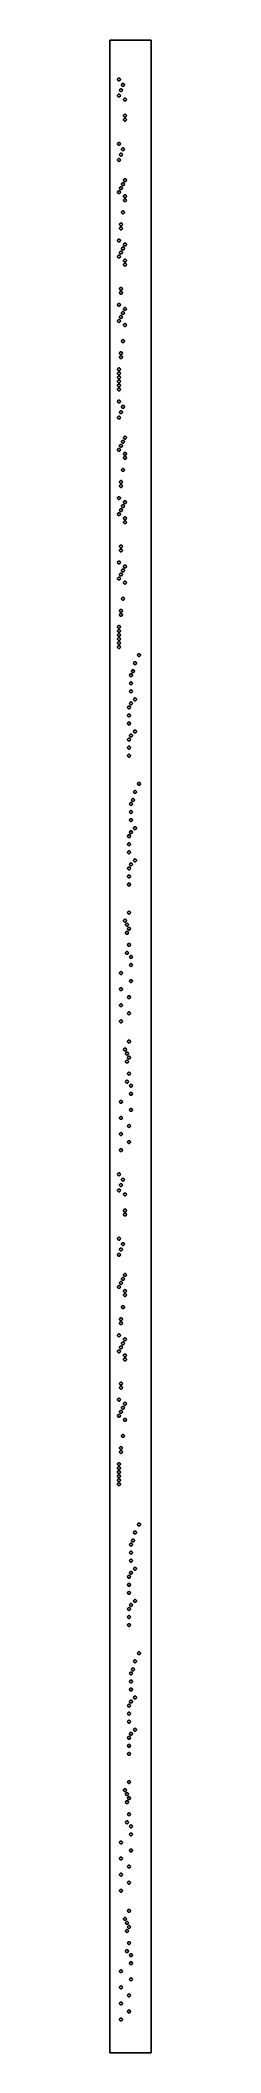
# Model space of a CAD drawing. Header units: metres. Extents: x 0 to 41, y 0 to 2000.
import ezdxf

# ---------------------------------------------------------------- set-up
doc = ezdxf.new("R2010")
doc.units = ezdxf.units.M

msp = doc.modelspace()

# ---------------------------------------------------------------- linework, layer by layer
for p, q in [((41, 2000), (0, 2000)), ((0, 2000), (0, 0)), ((41, 0), (41, 2000)), ((7.59999, 1961), (7.62126, 1961.24)), ((7.62126, 1960.76), (7.59999, 1961)), ((7.62126, 1961.24), (7.68442, 1961.48)), ((7.68442, 1960.52), (7.62126, 1960.76)), ((7.68442, 1961.48), (7.78755, 1961.7)), ((7.78755, 1960.3), (7.68442, 1960.52)), ((7.78755, 1961.7), (7.92754, 1961.9)), ((7.92754, 1960.1), (7.78755, 1960.3)), ((7.92754, 1961.9), (8.10008, 1962.07)), ((8.10008, 1959.93), (7.92754, 1960.1)), ((8.10008, 1962.07), (8.29999, 1962.21)), ((8.29999, 1962.21), (8.52116, 1962.32)), ((8.52116, 1962.32), (8.75688, 1962.38)), ((8.75688, 1962.38), (9, 1962.4)), ((9, 1962.4), (9.2431, 1962.38)), ((9.2431, 1962.38), (9.47882, 1962.32)), ((9.47882, 1962.32), (9.7, 1962.21)), ((9.7, 1962.21), (9.8999, 1962.07)), ((9.8999, 1962.07), (10.0724, 1961.9)), ((10.0724, 1960.1), (9.8999, 1959.93)), ((10.0724, 1961.9), (10.2124, 1961.7)), ((10.2124, 1960.3), (10.0724, 1960.1)), ((10.2124, 1961.7), (10.3156, 1961.48)), ((10.3156, 1960.52), (10.2124, 1960.3)), ((10.3156, 1961.48), (10.3787, 1961.24)), ((10.3787, 1960.76), (10.3156, 1960.52)), ((10.3787, 1961.24), (10.4, 1961)), ((10.4, 1961), (10.3787, 1960.76)), ((7.59999, 1945), (7.62126, 1945.24)), ((7.62126, 1944.76), (7.59999, 1945)), ((7.62126, 1945.24), (7.68442, 1945.48)), ((7.68442, 1944.52), (7.62126, 1944.76)), ((7.68442, 1945.48), (7.78755, 1945.7)), ((7.78755, 1944.3), (7.68442, 1944.52)), ((7.78755, 1945.7), (7.92754, 1945.9)), ((7.92754, 1944.1), (7.78755, 1944.3)), ((7.92754, 1945.9), (8.10008, 1946.07)), ((8.10008, 1943.93), (7.92754, 1944.1)), ((8.29999, 1959.79), (8.10008, 1959.93)), ((8.10008, 1946.07), (8.29999, 1946.21)), ((8.29999, 1943.79), (8.10008, 1943.93)), ((8.52116, 1959.68), (8.29999, 1959.79)), ((8.29999, 1946.21), (8.52116, 1946.32)), ((8.52116, 1943.68), (8.29999, 1943.79)), ((8.75688, 1959.62), (8.52116, 1959.68)), ((8.52116, 1946.32), (8.75688, 1946.38)), ((8.75688, 1943.62), (8.52116, 1943.68)), ((9, 1959.6), (8.75688, 1959.62)), ((8.75688, 1946.38), (9, 1946.4)), ((9, 1943.6), (8.75688, 1943.62)), ((9.2431, 1959.62), (9, 1959.6)), ((9, 1946.4), (9.2431, 1946.38)), ((9.2431, 1943.62), (9, 1943.6)), ((9.47882, 1959.68), (9.2431, 1959.62)), ((9.2431, 1946.38), (9.47882, 1946.32)), ((9.47882, 1943.68), (9.2431, 1943.62)), ((9.7, 1959.79), (9.47882, 1959.68)), ((9.47882, 1946.32), (9.7, 1946.21)), ((9.7, 1943.79), (9.47882, 1943.68)), ((9.59999, 1950.33), (9.62126, 1950.58)), ((9.62126, 1950.09), (9.59999, 1950.33)), ((9.62126, 1950.58), (9.68442, 1950.81)), ((9.68442, 1949.85), (9.62126, 1950.09)), ((9.68442, 1950.81), (9.78755, 1951.03)), ((9.78755, 1949.63), (9.68442, 1949.85)), ((9.8999, 1959.93), (9.7, 1959.79)), ((9.7, 1946.21), (9.8999, 1946.07)), ((9.8999, 1943.93), (9.7, 1943.79)), ((9.78755, 1951.03), (9.92754, 1951.23)), ((9.92754, 1949.43), (9.78755, 1949.63)), ((9.8999, 1946.07), (10.0724, 1945.9)), ((10.0724, 1944.1), (9.8999, 1943.93)), ((9.92754, 1951.23), (10.1001, 1951.41)), ((10.1001, 1949.26), (9.92754, 1949.43)), ((10.0724, 1945.9), (10.2124, 1945.7)), ((10.2124, 1944.3), (10.0724, 1944.1)), ((10.1001, 1951.41), (10.3, 1951.55)), ((10.3, 1949.12), (10.1001, 1949.26)), ((10.2124, 1945.7), (10.3156, 1945.48)), ((10.3156, 1944.52), (10.2124, 1944.3)), ((10.3, 1951.55), (10.5212, 1951.65)), ((10.5212, 1949.02), (10.3, 1949.12)), ((10.3156, 1945.48), (10.3787, 1945.24)), ((10.3787, 1944.76), (10.3156, 1944.52)), ((10.3787, 1945.24), (10.4, 1945)), ((10.4, 1945), (10.3787, 1944.76)), ((10.5212, 1951.65), (10.7569, 1951.71)), ((10.7569, 1948.95), (10.5212, 1949.02)), ((10.7569, 1951.71), (11, 1951.73)), ((11, 1948.93), (10.7569, 1948.95)), ((11, 1951.73), (11.2431, 1951.71)), ((11.2431, 1948.95), (11, 1948.93)), ((11.2431, 1951.71), (11.4788, 1951.65)), ((11.4788, 1949.02), (11.2431, 1948.95)), ((11.4788, 1951.65), (11.7, 1951.55)), ((11.7, 1949.12), (11.4788, 1949.02)), ((11.6, 1955.67), (11.6213, 1955.91)), ((11.6213, 1955.42), (11.6, 1955.67)), ((11.6213, 1955.91), (11.6844, 1956.15)), ((11.6844, 1955.19), (11.6213, 1955.42)), ((11.6844, 1956.15), (11.7876, 1956.37)), ((11.7876, 1954.97), (11.6844, 1955.19)), ((11.7, 1951.55), (11.8999, 1951.41)), ((11.8999, 1949.26), (11.7, 1949.12)), ((11.7876, 1956.37), (11.9275, 1956.57)), ((11.9275, 1954.77), (11.7876, 1954.97)), ((11.8999, 1951.41), (12.0724, 1951.23)), ((12.0724, 1949.43), (11.8999, 1949.26)), ((11.9275, 1956.57), (12.1001, 1956.74)), ((12.1001, 1954.59), (11.9275, 1954.77)), ((12.0724, 1951.23), (12.2124, 1951.03)), ((12.2124, 1949.63), (12.0724, 1949.43)), ((12.1001, 1956.74), (12.3, 1956.88)), ((12.3, 1954.45), (12.1001, 1954.59)), ((12.2124, 1951.03), (12.3156, 1950.81)), ((12.3156, 1949.85), (12.2124, 1949.63)), ((12.3, 1956.88), (12.5212, 1956.98)), ((12.5212, 1954.35), (12.3, 1954.45)), ((12.3156, 1950.81), (12.3787, 1950.58)), ((12.3787, 1950.09), (12.3156, 1949.85)), ((12.3787, 1950.58), (12.4, 1950.33)), ((12.4, 1950.33), (12.3787, 1950.09)), ((12.5212, 1956.98), (12.7569, 1957.05)), ((12.7569, 1954.29), (12.5212, 1954.35)), ((12.7569, 1957.05), (13, 1957.07)), ((13, 1954.27), (12.7569, 1954.29)), ((13, 1957.07), (13.2431, 1957.05)), ((13.2431, 1954.29), (13, 1954.27)), ((13.2431, 1957.05), (13.4788, 1956.98)), ((13.4788, 1954.35), (13.2431, 1954.29)), ((13.4788, 1956.98), (13.7, 1956.88)), ((13.7, 1954.45), (13.4788, 1954.35)), ((13.6, 1941), (13.6213, 1941.24)), ((13.6213, 1940.76), (13.6, 1941)), ((13.6213, 1941.24), (13.6844, 1941.48)), ((13.6844, 1940.52), (13.6213, 1940.76)), ((13.6844, 1941.48), (13.7876, 1941.7)), ((13.7876, 1940.3), (13.6844, 1940.52)), ((13.7, 1956.88), (13.8999, 1956.74)), ((13.8999, 1954.59), (13.7, 1954.45)), ((13.7876, 1941.7), (13.9275, 1941.9)), ((13.9275, 1940.1), (13.7876, 1940.3)), ((13.8999, 1956.74), (14.0724, 1956.57)), ((14.0724, 1954.77), (13.8999, 1954.59)), ((13.9275, 1941.9), (14.1001, 1942.07)), ((14.1001, 1939.93), (13.9275, 1940.1)), ((14.0724, 1956.57), (14.2124, 1956.37)), ((14.2124, 1954.97), (14.0724, 1954.77)), ((14.1001, 1942.07), (14.3, 1942.21)), ((14.2124, 1956.37), (14.3156, 1956.15)), ((14.3156, 1955.19), (14.2124, 1954.97)), ((14.3, 1942.21), (14.5212, 1942.32)), ((14.3156, 1956.15), (14.3787, 1955.91)), ((14.3787, 1955.42), (14.3156, 1955.19)), ((14.3787, 1955.91), (14.4, 1955.67)), ((14.4, 1955.67), (14.3787, 1955.42)), ((14.5212, 1942.32), (14.7569, 1942.38)), ((14.7569, 1942.38), (15, 1942.4)), ((15, 1942.4), (15.2431, 1942.38)), ((15.2431, 1942.38), (15.4788, 1942.32)), ((15.4788, 1942.32), (15.7, 1942.21)), ((15.7, 1942.21), (15.8999, 1942.07)), ((15.8999, 1942.07), (16.0724, 1941.9)), ((16.0724, 1940.1), (15.8999, 1939.93)), ((16.0724, 1941.9), (16.2124, 1941.7)), ((16.2124, 1940.3), (16.0724, 1940.1)), ((16.2124, 1941.7), (16.3156, 1941.48)), ((16.3156, 1940.52), (16.2124, 1940.3)), ((16.3156, 1941.48), (16.3787, 1941.24)), ((16.3787, 1940.76), (16.3156, 1940.52)), ((16.3787, 1941.24), (16.4, 1941)), ((16.4, 1941), (16.3787, 1940.76)), ((13.6, 1925), (13.6213, 1925.24)), ((13.6213, 1924.76), (13.6, 1925)), ((13.6, 1921), (13.6213, 1921.24)), ((13.6213, 1920.76), (13.6, 1921)), ((13.6213, 1925.24), (13.6844, 1925.48)), ((13.6844, 1924.52), (13.6213, 1924.76)), ((13.6213, 1921.24), (13.6844, 1921.48)), ((13.6844, 1920.52), (13.6213, 1920.76)), ((13.6844, 1925.48), (13.7876, 1925.7)), ((13.7876, 1924.3), (13.6844, 1924.52)), ((13.6844, 1921.48), (13.7876, 1921.7)), ((13.7876, 1920.3), (13.6844, 1920.52)), ((13.7876, 1925.7), (13.9275, 1925.9)), ((13.9275, 1924.1), (13.7876, 1924.3)), ((13.7876, 1921.7), (13.9275, 1921.9)), ((13.9275, 1920.1), (13.7876, 1920.3)), ((13.9275, 1925.9), (14.1001, 1926.07)), ((14.1001, 1923.93), (13.9275, 1924.1)), ((13.9275, 1921.9), (14.1001, 1922.07)), ((14.1001, 1919.93), (13.9275, 1920.1)), ((14.3, 1939.79), (14.1001, 1939.93)), ((14.1001, 1926.07), (14.3, 1926.21)), ((14.3, 1923.79), (14.1001, 1923.93)), ((14.1001, 1922.07), (14.3, 1922.21)), ((14.5212, 1939.68), (14.3, 1939.79)), ((14.3, 1926.21), (14.5212, 1926.32)), ((14.5212, 1923.68), (14.3, 1923.79)), ((14.3, 1922.21), (14.5212, 1922.32)), ((14.7569, 1939.62), (14.5212, 1939.68)), ((14.5212, 1926.32), (14.7569, 1926.38)), ((14.7569, 1923.62), (14.5212, 1923.68)), ((14.5212, 1922.32), (14.7569, 1922.38)), ((15, 1939.6), (14.7569, 1939.62)), ((14.7569, 1926.38), (15, 1926.4)), ((15, 1923.6), (14.7569, 1923.62)), ((14.7569, 1922.38), (15, 1922.4)), ((15.2431, 1939.62), (15, 1939.6)), ((15, 1926.4), (15.2431, 1926.38)), ((15.2431, 1923.62), (15, 1923.6)), ((15, 1922.4), (15.2431, 1922.38)), ((15.4788, 1939.68), (15.2431, 1939.62)), ((15.2431, 1926.38), (15.4788, 1926.32)), ((15.4788, 1923.68), (15.2431, 1923.62)), ((15.2431, 1922.38), (15.4788, 1922.32)), ((15.7, 1939.79), (15.4788, 1939.68)), ((15.4788, 1926.32), (15.7, 1926.21)), ((15.7, 1923.79), (15.4788, 1923.68)), ((15.4788, 1922.32), (15.7, 1922.21)), ((15.8999, 1939.93), (15.7, 1939.79)), ((15.7, 1926.21), (15.8999, 1926.07)), ((15.8999, 1923.93), (15.7, 1923.79)), ((15.7, 1922.21), (15.8999, 1922.07)), ((15.8999, 1926.07), (16.0724, 1925.9)), ((16.0724, 1924.1), (15.8999, 1923.93)), ((15.8999, 1922.07), (16.0724, 1921.9)), ((16.0724, 1920.1), (15.8999, 1919.93)), ((16.0724, 1925.9), (16.2124, 1925.7)), ((16.2124, 1924.3), (16.0724, 1924.1)), ((16.0724, 1921.9), (16.2124, 1921.7)), ((16.2124, 1920.3), (16.0724, 1920.1)), ((16.2124, 1925.7), (16.3156, 1925.48)), ((16.3156, 1924.52), (16.2124, 1924.3)), ((16.2124, 1921.7), (16.3156, 1921.48)), ((16.3156, 1920.52), (16.2124, 1920.3)), ((16.3156, 1925.48), (16.3787, 1925.24)), ((16.3787, 1924.76), (16.3156, 1924.52)), ((16.3156, 1921.48), (16.3787, 1921.24)), ((16.3787, 1920.76), (16.3156, 1920.52)), ((16.3787, 1925.24), (16.4, 1925)), ((16.4, 1925), (16.3787, 1924.76)), ((16.3787, 1921.24), (16.4, 1921)), ((16.4, 1921), (16.3787, 1920.76)), ((14.3, 1919.79), (14.1001, 1919.93)), ((14.5212, 1919.68), (14.3, 1919.79)), ((14.7569, 1919.62), (14.5212, 1919.68)), ((15, 1919.6), (14.7569, 1919.62)), ((15.2431, 1919.62), (15, 1919.6)), ((15.4788, 1919.68), (15.2431, 1919.62)), ((15.7, 1919.79), (15.4788, 1919.68)), ((15.8999, 1919.93), (15.7, 1919.79)), ((7.59999, 1897), (7.62126, 1897.24)), ((7.62126, 1896.76), (7.59999, 1897)), ((7.59999, 1881), (7.62126, 1881.24)), ((7.62126, 1880.76), (7.59999, 1881)), ((7.62126, 1897.24), (7.68442, 1897.48)), ((7.68442, 1896.52), (7.62126, 1896.76)), ((7.62126, 1881.24), (7.68442, 1881.48)), ((7.68442, 1880.52), (7.62126, 1880.76)), ((7.68442, 1897.48), (7.78755, 1897.7)), ((7.78755, 1896.3), (7.68442, 1896.52)), ((7.68442, 1881.48), (7.78755, 1881.7)), ((7.78755, 1880.3), (7.68442, 1880.52)), ((7.78755, 1897.7), (7.92754, 1897.9)), ((7.92754, 1896.1), (7.78755, 1896.3)), ((7.78755, 1881.7), (7.92754, 1881.9)), ((7.92754, 1880.1), (7.78755, 1880.3)), ((7.92754, 1897.9), (8.10008, 1898.07)), ((8.10008, 1895.93), (7.92754, 1896.1)), ((7.92754, 1881.9), (8.10008, 1882.07)), ((8.10008, 1879.93), (7.92754, 1880.1)), ((8.10008, 1898.07), (8.29999, 1898.21)), ((8.29999, 1895.79), (8.10008, 1895.93)), ((8.10008, 1882.07), (8.29999, 1882.21)), ((8.29999, 1898.21), (8.52116, 1898.32)), ((8.52116, 1895.68), (8.29999, 1895.79)), ((8.29999, 1882.21), (8.52116, 1882.32)), ((8.52116, 1898.32), (8.75688, 1898.38)), ((8.75688, 1895.62), (8.52116, 1895.68)), ((8.52116, 1882.32), (8.75688, 1882.38)), ((8.75688, 1898.38), (9, 1898.4)), ((9, 1895.6), (8.75688, 1895.62)), ((8.75688, 1882.38), (9, 1882.4)), ((9, 1898.4), (9.2431, 1898.38)), ((9.2431, 1895.62), (9, 1895.6)), ((9, 1882.4), (9.2431, 1882.38)), ((9.2431, 1898.38), (9.47882, 1898.32)), ((9.47882, 1895.68), (9.2431, 1895.62)), ((9.2431, 1882.38), (9.47882, 1882.32)), ((9.47882, 1898.32), (9.7, 1898.21)), ((9.7, 1895.79), (9.47882, 1895.68)), ((9.47882, 1882.32), (9.7, 1882.21)), ((9.59999, 1886.33), (9.62126, 1886.58)), ((9.62126, 1886.09), (9.59999, 1886.33)), ((9.62126, 1886.58), (9.68442, 1886.81)), ((9.68442, 1885.85), (9.62126, 1886.09)), ((9.68442, 1886.81), (9.78755, 1887.03)), ((9.78755, 1885.63), (9.68442, 1885.85)), ((9.7, 1898.21), (9.8999, 1898.07)), ((9.8999, 1895.93), (9.7, 1895.79)), ((9.7, 1882.21), (9.8999, 1882.07)), ((9.78755, 1887.03), (9.92754, 1887.23)), ((9.92754, 1885.43), (9.78755, 1885.63)), ((9.8999, 1898.07), (10.0724, 1897.9)), ((10.0724, 1896.1), (9.8999, 1895.93)), ((9.8999, 1882.07), (10.0724, 1881.9)), ((10.0724, 1880.1), (9.8999, 1879.93)), ((9.92754, 1887.23), (10.1001, 1887.41)), ((10.1001, 1885.26), (9.92754, 1885.43)), ((10.0724, 1897.9), (10.2124, 1897.7)), ((10.2124, 1896.3), (10.0724, 1896.1)), ((10.0724, 1881.9), (10.2124, 1881.7)), ((10.2124, 1880.3), (10.0724, 1880.1)), ((10.1001, 1887.41), (10.3, 1887.55)), ((10.3, 1885.12), (10.1001, 1885.26)), ((10.2124, 1897.7), (10.3156, 1897.48)), ((10.3156, 1896.52), (10.2124, 1896.3)), ((10.2124, 1881.7), (10.3156, 1881.48)), ((10.3156, 1880.52), (10.2124, 1880.3)), ((10.3, 1887.55), (10.5212, 1887.65)), ((10.5212, 1885.02), (10.3, 1885.12)), ((10.3156, 1897.48), (10.3787, 1897.24)), ((10.3787, 1896.76), (10.3156, 1896.52)), ((10.3156, 1881.48), (10.3787, 1881.24)), ((10.3787, 1880.76), (10.3156, 1880.52)), ((10.3787, 1897.24), (10.4, 1897)), ((10.4, 1897), (10.3787, 1896.76)), ((10.3787, 1881.24), (10.4, 1881)), ((10.4, 1881), (10.3787, 1880.76)), ((10.5212, 1887.65), (10.7569, 1887.71)), ((10.7569, 1884.95), (10.5212, 1885.02)), ((10.7569, 1887.71), (11, 1887.73)), ((11, 1884.93), (10.7569, 1884.95)), ((11, 1887.73), (11.2431, 1887.71)), ((11.2431, 1884.95), (11, 1884.93)), ((11.2431, 1887.71), (11.4788, 1887.65)), ((11.4788, 1885.02), (11.2431, 1884.95)), ((11.4788, 1887.65), (11.7, 1887.55)), ((11.7, 1885.12), (11.4788, 1885.02)), ((11.6, 1891.67), (11.6213, 1891.91)), ((11.6213, 1891.42), (11.6, 1891.67)), ((11.6213, 1891.91), (11.6844, 1892.15)), ((11.6844, 1891.19), (11.6213, 1891.42)), ((11.6844, 1892.15), (11.7876, 1892.37)), ((11.7876, 1890.97), (11.6844, 1891.19)), ((11.7, 1887.55), (11.8999, 1887.41)), ((11.8999, 1885.26), (11.7, 1885.12)), ((11.7876, 1892.37), (11.9275, 1892.57)), ((11.9275, 1890.77), (11.7876, 1890.97)), ((11.8999, 1887.41), (12.0724, 1887.23)), ((12.0724, 1885.43), (11.8999, 1885.26)), ((11.9275, 1892.57), (12.1001, 1892.74)), ((12.1001, 1890.59), (11.9275, 1890.77)), ((12.0724, 1887.23), (12.2124, 1887.03)), ((12.2124, 1885.63), (12.0724, 1885.43)), ((12.1001, 1892.74), (12.3, 1892.88)), ((12.3, 1890.45), (12.1001, 1890.59)), ((12.2124, 1887.03), (12.3156, 1886.81)), ((12.3156, 1885.85), (12.2124, 1885.63)), ((12.3, 1892.88), (12.5212, 1892.98)), ((12.5212, 1890.35), (12.3, 1890.45)), ((12.3156, 1886.81), (12.3787, 1886.58)), ((12.3787, 1886.09), (12.3156, 1885.85)), ((12.3787, 1886.58), (12.4, 1886.33)), ((12.4, 1886.33), (12.3787, 1886.09)), ((12.5212, 1892.98), (12.7569, 1893.05)), ((12.7569, 1890.29), (12.5212, 1890.35)), ((12.7569, 1893.05), (13, 1893.07)), ((13, 1890.27), (12.7569, 1890.29)), ((13, 1893.07), (13.2431, 1893.05)), ((13.2431, 1890.29), (13, 1890.27)), ((13.2431, 1893.05), (13.4788, 1892.98)), ((13.4788, 1890.35), (13.2431, 1890.29)), ((13.4788, 1892.98), (13.7, 1892.88)), ((13.7, 1890.45), (13.4788, 1890.35)), ((13.7, 1892.88), (13.8999, 1892.74)), ((13.8999, 1890.59), (13.7, 1890.45)), ((13.8999, 1892.74), (14.0724, 1892.57)), ((14.0724, 1890.77), (13.8999, 1890.59)), ((14.0724, 1892.57), (14.2124, 1892.37)), ((14.2124, 1890.97), (14.0724, 1890.77)), ((14.2124, 1892.37), (14.3156, 1892.15)), ((14.3156, 1891.19), (14.2124, 1890.97)), ((14.3156, 1892.15), (14.3787, 1891.91)), ((14.3787, 1891.42), (14.3156, 1891.19)), ((14.3787, 1891.91), (14.4, 1891.67)), ((14.4, 1891.67), (14.3787, 1891.42)), ((8.29999, 1879.79), (8.10008, 1879.93)), ((8.52116, 1879.68), (8.29999, 1879.79)), ((8.75688, 1879.62), (8.52116, 1879.68)), ((9, 1879.6), (8.75688, 1879.62)), ((9.2431, 1879.62), (9, 1879.6)), ((9.47882, 1879.68), (9.2431, 1879.62)), ((9.7, 1879.79), (9.47882, 1879.68)), ((9.8999, 1879.93), (9.7, 1879.79)), ((13.6, 1861), (13.6213, 1861.24)), ((13.6213, 1860.76), (13.6, 1861)), ((13.6213, 1861.24), (13.6844, 1861.48)), ((13.6844, 1860.52), (13.6213, 1860.76)), ((13.6844, 1861.48), (13.7876, 1861.7)), ((13.7876, 1860.3), (13.6844, 1860.52)), ((13.7876, 1861.7), (13.9275, 1861.9)), ((13.9275, 1860.1), (13.7876, 1860.3)), ((13.9275, 1861.9), (14.1001, 1862.07)), ((14.1001, 1859.93), (13.9275, 1860.1)), ((14.1001, 1862.07), (14.3, 1862.21)), ((14.3, 1862.21), (14.5212, 1862.32)), ((14.5212, 1862.32), (14.7569, 1862.38)), ((14.7569, 1862.38), (15, 1862.4)), ((15, 1862.4), (15.2431, 1862.38)), ((15.2431, 1862.38), (15.4788, 1862.32)), ((15.4788, 1862.32), (15.7, 1862.21)), ((15.7, 1862.21), (15.8999, 1862.07)), ((15.8999, 1862.07), (16.0724, 1861.9)), ((16.0724, 1860.1), (15.8999, 1859.93)), ((16.0724, 1861.9), (16.2124, 1861.7)), ((16.2124, 1860.3), (16.0724, 1860.1)), ((16.2124, 1861.7), (16.3156, 1861.48)), ((16.3156, 1860.52), (16.2124, 1860.3)), ((16.3156, 1861.48), (16.3787, 1861.24)), ((16.3787, 1860.76), (16.3156, 1860.52)), ((16.3787, 1861.24), (16.4, 1861)), ((16.4, 1861), (16.3787, 1860.76)), ((7.59999, 1849), (7.62126, 1849.24)), ((7.62126, 1848.76), (7.59999, 1849)), ((7.62126, 1849.24), (7.68442, 1849.48)), ((7.68442, 1848.52), (7.62126, 1848.76)), ((7.68442, 1849.48), (7.78755, 1849.7)), ((7.78755, 1848.3), (7.68442, 1848.52)), ((7.78755, 1849.7), (7.92754, 1849.9)), ((7.92754, 1848.1), (7.78755, 1848.3)), ((7.92754, 1849.9), (8.10008, 1850.07)), ((8.10008, 1847.93), (7.92754, 1848.1)), ((8.10008, 1850.07), (8.29999, 1850.21)), ((8.29999, 1847.79), (8.10008, 1847.93)), ((8.29999, 1850.21), (8.52116, 1850.32)), ((8.52116, 1847.68), (8.29999, 1847.79)), ((8.52116, 1850.32), (8.75688, 1850.38)), ((8.75688, 1847.62), (8.52116, 1847.68)), ((8.75688, 1850.38), (9, 1850.4)), ((9, 1847.6), (8.75688, 1847.62)), ((9, 1850.4), (9.2431, 1850.38)), ((9.2431, 1847.62), (9, 1847.6)), ((9.2431, 1850.38), (9.47882, 1850.32)), ((9.47882, 1847.68), (9.2431, 1847.62)), ((9.47882, 1850.32), (9.7, 1850.21)), ((9.7, 1847.79), (9.47882, 1847.68)), ((9.59999, 1853), (9.62126, 1853.24)), ((9.62126, 1852.76), (9.59999, 1853)), ((9.62126, 1853.24), (9.68442, 1853.48)), ((9.68442, 1852.52), (9.62126, 1852.76)), ((9.68442, 1853.48), (9.78755, 1853.7)), ((9.78755, 1852.3), (9.68442, 1852.52)), ((9.7, 1850.21), (9.8999, 1850.07)), ((9.8999, 1847.93), (9.7, 1847.79)), ((9.78755, 1853.7), (9.92754, 1853.9)), ((9.92754, 1852.1), (9.78755, 1852.3)), ((9.8999, 1850.07), (10.0724, 1849.9)), ((10.0724, 1848.1), (9.8999, 1847.93)), ((9.92754, 1853.9), (10.1001, 1854.07)), ((10.1001, 1851.93), (9.92754, 1852.1)), ((10.0724, 1849.9), (10.2124, 1849.7)), ((10.2124, 1848.3), (10.0724, 1848.1)), ((10.1001, 1854.07), (10.3, 1854.21)), ((10.3, 1851.79), (10.1001, 1851.93)), ((10.2124, 1849.7), (10.3156, 1849.48)), ((10.3156, 1848.52), (10.2124, 1848.3)), ((10.3, 1854.21), (10.5212, 1854.32)), ((10.5212, 1851.68), (10.3, 1851.79)), ((10.3156, 1849.48), (10.3787, 1849.24)), ((10.3787, 1848.76), (10.3156, 1848.52)), ((10.3787, 1849.24), (10.4, 1849)), ((10.4, 1849), (10.3787, 1848.76)), ((10.5212, 1854.32), (10.7569, 1854.38)), ((10.7569, 1851.62), (10.5212, 1851.68)), ((10.7569, 1854.38), (11, 1854.4)), ((11, 1851.6), (10.7569, 1851.62)), ((11, 1854.4), (11.2431, 1854.38)), ((11.2431, 1851.62), (11, 1851.6)), ((11.2431, 1854.38), (11.4788, 1854.32)), ((11.4788, 1851.68), (11.2431, 1851.62)), ((11.4788, 1854.32), (11.7, 1854.21)), ((11.7, 1851.79), (11.4788, 1851.68)), ((11.6, 1857), (11.6213, 1857.24)), ((11.6213, 1856.76), (11.6, 1857)), ((11.6213, 1857.24), (11.6844, 1857.48)), ((11.6844, 1856.52), (11.6213, 1856.76)), ((11.6844, 1857.48), (11.7876, 1857.7)), ((11.7876, 1856.3), (11.6844, 1856.52)), ((11.7, 1854.21), (11.8999, 1854.07)), ((11.8999, 1851.93), (11.7, 1851.79)), ((11.7876, 1857.7), (11.9275, 1857.9)), ((11.9275, 1856.1), (11.7876, 1856.3)), ((11.8999, 1854.07), (12.0724, 1853.9)), ((12.0724, 1852.1), (11.8999, 1851.93)), ((11.9275, 1857.9), (12.1001, 1858.07)), ((12.1001, 1855.93), (11.9275, 1856.1)), ((12.0724, 1853.9), (12.2124, 1853.7)), ((12.2124, 1852.3), (12.0724, 1852.1)), ((12.1001, 1858.07), (12.3, 1858.21)), ((12.3, 1855.79), (12.1001, 1855.93)), ((12.2124, 1853.7), (12.3156, 1853.48)), ((12.3156, 1852.52), (12.2124, 1852.3)), ((12.3, 1858.21), (12.5212, 1858.32)), ((12.5212, 1855.68), (12.3, 1855.79)), ((12.3156, 1853.48), (12.3787, 1853.24)), ((12.3787, 1852.76), (12.3156, 1852.52)), ((12.3787, 1853.24), (12.4, 1853)), ((12.4, 1853), (12.3787, 1852.76)), ((12.5212, 1858.32), (12.7569, 1858.38)), ((12.7569, 1855.62), (12.5212, 1855.68)), ((12.7569, 1858.38), (13, 1858.4)), ((13, 1855.6), (12.7569, 1855.62)), ((13, 1858.4), (13.2431, 1858.38)), ((13.2431, 1855.62), (13, 1855.6)), ((13.2431, 1858.38), (13.4788, 1858.32)), ((13.4788, 1855.68), (13.2431, 1855.62)), ((13.4788, 1858.32), (13.7, 1858.21)), ((13.7, 1855.79), (13.4788, 1855.68)), ((13.6, 1845), (13.6213, 1845.24)), ((13.6213, 1844.76), (13.6, 1845)), ((13.6, 1841), (13.6213, 1841.24)), ((13.6213, 1840.76), (13.6, 1841)), ((13.6213, 1845.24), (13.6844, 1845.48)), ((13.6844, 1844.52), (13.6213, 1844.76)), ((13.6213, 1841.24), (13.6844, 1841.48)), ((13.6844, 1840.52), (13.6213, 1840.76)), ((13.6844, 1845.48), (13.7876, 1845.7)), ((13.7876, 1844.3), (13.6844, 1844.52)), ((13.6844, 1841.48), (13.7876, 1841.7)), ((13.7876, 1840.3), (13.6844, 1840.52)), ((13.7, 1858.21), (13.8999, 1858.07)), ((13.8999, 1855.93), (13.7, 1855.79)), ((13.7876, 1845.7), (13.9275, 1845.9)), ((13.9275, 1844.1), (13.7876, 1844.3)), ((13.7876, 1841.7), (13.9275, 1841.9)), ((13.9275, 1840.1), (13.7876, 1840.3)), ((13.8999, 1858.07), (14.0724, 1857.9)), ((14.0724, 1856.1), (13.8999, 1855.93)), ((13.9275, 1845.9), (14.1001, 1846.07)), ((14.1001, 1843.93), (13.9275, 1844.1)), ((13.9275, 1841.9), (14.1001, 1842.07)), ((14.1001, 1839.93), (13.9275, 1840.1)), ((14.0724, 1857.9), (14.2124, 1857.7)), ((14.2124, 1856.3), (14.0724, 1856.1)), ((14.3, 1859.79), (14.1001, 1859.93)), ((14.1001, 1846.07), (14.3, 1846.21)), ((14.3, 1843.79), (14.1001, 1843.93)), ((14.1001, 1842.07), (14.3, 1842.21)), ((14.2124, 1857.7), (14.3156, 1857.48)), ((14.3156, 1856.52), (14.2124, 1856.3)), ((14.5212, 1859.68), (14.3, 1859.79)), ((14.3, 1846.21), (14.5212, 1846.32)), ((14.5212, 1843.68), (14.3, 1843.79)), ((14.3, 1842.21), (14.5212, 1842.32)), ((14.3156, 1857.48), (14.3787, 1857.24)), ((14.3787, 1856.76), (14.3156, 1856.52)), ((14.3787, 1857.24), (14.4, 1857)), ((14.4, 1857), (14.3787, 1856.76)), ((14.7569, 1859.62), (14.5212, 1859.68)), ((14.5212, 1846.32), (14.7569, 1846.38)), ((14.7569, 1843.62), (14.5212, 1843.68)), ((14.5212, 1842.32), (14.7569, 1842.38)), ((15, 1859.6), (14.7569, 1859.62)), ((14.7569, 1846.38), (15, 1846.4)), ((15, 1843.6), (14.7569, 1843.62)), ((14.7569, 1842.38), (15, 1842.4)), ((15.2431, 1859.62), (15, 1859.6)), ((15, 1846.4), (15.2431, 1846.38)), ((15.2431, 1843.62), (15, 1843.6)), ((15, 1842.4), (15.2431, 1842.38)), ((15.4788, 1859.68), (15.2431, 1859.62)), ((15.2431, 1846.38), (15.4788, 1846.32)), ((15.4788, 1843.68), (15.2431, 1843.62)), ((15.2431, 1842.38), (15.4788, 1842.32)), ((15.7, 1859.79), (15.4788, 1859.68)), ((15.4788, 1846.32), (15.7, 1846.21)), ((15.7, 1843.79), (15.4788, 1843.68)), ((15.4788, 1842.32), (15.7, 1842.21)), ((15.8999, 1859.93), (15.7, 1859.79)), ((15.7, 1846.21), (15.8999, 1846.07)), ((15.8999, 1843.93), (15.7, 1843.79)), ((15.7, 1842.21), (15.8999, 1842.07)), ((15.8999, 1846.07), (16.0724, 1845.9)), ((16.0724, 1844.1), (15.8999, 1843.93)), ((15.8999, 1842.07), (16.0724, 1841.9)), ((16.0724, 1840.1), (15.8999, 1839.93)), ((16.0724, 1845.9), (16.2124, 1845.7)), ((16.2124, 1844.3), (16.0724, 1844.1)), ((16.0724, 1841.9), (16.2124, 1841.7)), ((16.2124, 1840.3), (16.0724, 1840.1)), ((16.2124, 1845.7), (16.3156, 1845.48)), ((16.3156, 1844.52), (16.2124, 1844.3)), ((16.2124, 1841.7), (16.3156, 1841.48)), ((16.3156, 1840.52), (16.2124, 1840.3)), ((16.3156, 1845.48), (16.3787, 1845.24)), ((16.3787, 1844.76), (16.3156, 1844.52)), ((16.3156, 1841.48), (16.3787, 1841.24)), ((16.3787, 1840.76), (16.3156, 1840.52)), ((16.3787, 1845.24), (16.4, 1845)), ((16.4, 1845), (16.3787, 1844.76)), ((16.3787, 1841.24), (16.4, 1841)), ((16.4, 1841), (16.3787, 1840.76)), ((11.6, 1829), (11.6213, 1829.24)), ((11.6213, 1828.76), (11.6, 1829)), ((11.6213, 1829.24), (11.6844, 1829.48)), ((11.6844, 1828.52), (11.6213, 1828.76)), ((11.6844, 1829.48), (11.7876, 1829.7)), ((11.7876, 1828.3), (11.6844, 1828.52)), ((11.7876, 1829.7), (11.9275, 1829.9)), ((11.9275, 1828.1), (11.7876, 1828.3)), ((11.9275, 1829.9), (12.1001, 1830.07)), ((12.1001, 1827.93), (11.9275, 1828.1)), ((12.1001, 1830.07), (12.3, 1830.21)), ((12.3, 1827.79), (12.1001, 1827.93)), ((12.3, 1830.21), (12.5212, 1830.32)), ((12.5212, 1827.68), (12.3, 1827.79)), ((12.5212, 1830.32), (12.7569, 1830.38)), ((12.7569, 1827.62), (12.5212, 1827.68)), ((12.7569, 1830.38), (13, 1830.4)), ((13, 1827.6), (12.7569, 1827.62)), ((13, 1830.4), (13.2431, 1830.38)), ((13.2431, 1827.62), (13, 1827.6)), ((13.2431, 1830.38), (13.4788, 1830.32)), ((13.4788, 1827.68), (13.2431, 1827.62)), ((13.4788, 1830.32), (13.7, 1830.21)), ((13.7, 1827.79), (13.4788, 1827.68)), ((13.7, 1830.21), (13.8999, 1830.07)), ((13.8999, 1827.93), (13.7, 1827.79)), ((13.8999, 1830.07), (14.0724, 1829.9)), ((14.0724, 1828.1), (13.8999, 1827.93)), ((14.0724, 1829.9), (14.2124, 1829.7)), ((14.2124, 1828.3), (14.0724, 1828.1)), ((14.3, 1839.79), (14.1001, 1839.93)), ((14.2124, 1829.7), (14.3156, 1829.48)), ((14.3156, 1828.52), (14.2124, 1828.3)), ((14.5212, 1839.68), (14.3, 1839.79)), ((14.3156, 1829.48), (14.3787, 1829.24)), ((14.3787, 1828.76), (14.3156, 1828.52)), ((14.3787, 1829.24), (14.4, 1829)), ((14.4, 1829), (14.3787, 1828.76)), ((14.7569, 1839.62), (14.5212, 1839.68)), ((15, 1839.6), (14.7569, 1839.62)), ((15.2431, 1839.62), (15, 1839.6)), ((15.4788, 1839.68), (15.2431, 1839.62)), ((15.7, 1839.79), (15.4788, 1839.68)), ((15.8999, 1839.93), (15.7, 1839.79)), ((7.59999, 1801), (7.62126, 1801.24)), ((7.62126, 1800.76), (7.59999, 1801)), ((7.62126, 1801.24), (7.68442, 1801.48)), ((7.68442, 1800.52), (7.62126, 1800.76)), ((7.68442, 1801.48), (7.78755, 1801.7)), ((7.78755, 1800.3), (7.68442, 1800.52)), ((7.78755, 1801.7), (7.92754, 1801.9)), ((7.92754, 1800.1), (7.78755, 1800.3)), ((7.92754, 1801.9), (8.10008, 1802.07)), ((8.10008, 1799.93), (7.92754, 1800.1)), ((8.10008, 1802.07), (8.29999, 1802.21)), ((8.29999, 1802.21), (8.52116, 1802.32)), ((8.52116, 1802.32), (8.75688, 1802.38)), ((8.75688, 1802.38), (9, 1802.4)), ((9, 1802.4), (9.2431, 1802.38)), ((9.2431, 1802.38), (9.47882, 1802.32)), ((9.47882, 1802.32), (9.7, 1802.21)), ((9.59999, 1817), (9.62126, 1817.24)), ((9.62126, 1816.76), (9.59999, 1817)), ((9.59999, 1813), (9.62126, 1813.24)), ((9.62126, 1812.76), (9.59999, 1813)), ((9.62126, 1817.24), (9.68442, 1817.48)), ((9.68442, 1816.52), (9.62126, 1816.76)), ((9.62126, 1813.24), (9.68442, 1813.48)), ((9.68442, 1812.52), (9.62126, 1812.76)), ((9.68442, 1817.48), (9.78755, 1817.7)), ((9.78755, 1816.3), (9.68442, 1816.52)), ((9.68442, 1813.48), (9.78755, 1813.7)), ((9.78755, 1812.3), (9.68442, 1812.52)), ((9.7, 1802.21), (9.8999, 1802.07)), ((9.78755, 1817.7), (9.92754, 1817.9)), ((9.92754, 1816.1), (9.78755, 1816.3)), ((9.78755, 1813.7), (9.92754, 1813.9)), ((9.92754, 1812.1), (9.78755, 1812.3)), ((9.8999, 1802.07), (10.0724, 1801.9)), ((10.0724, 1800.1), (9.8999, 1799.93)), ((9.92754, 1817.9), (10.1001, 1818.07)), ((10.1001, 1815.93), (9.92754, 1816.1)), ((9.92754, 1813.9), (10.1001, 1814.07)), ((10.1001, 1811.93), (9.92754, 1812.1)), ((10.0724, 1801.9), (10.2124, 1801.7)), ((10.2124, 1800.3), (10.0724, 1800.1)), ((10.1001, 1818.07), (10.3, 1818.21)), ((10.3, 1815.79), (10.1001, 1815.93)), ((10.1001, 1814.07), (10.3, 1814.21)), ((10.3, 1811.79), (10.1001, 1811.93)), ((10.2124, 1801.7), (10.3156, 1801.48)), ((10.3156, 1800.52), (10.2124, 1800.3)), ((10.3, 1818.21), (10.5212, 1818.32)), ((10.5212, 1815.68), (10.3, 1815.79)), ((10.3, 1814.21), (10.5212, 1814.32)), ((10.5212, 1811.68), (10.3, 1811.79)), ((10.3156, 1801.48), (10.3787, 1801.24)), ((10.3787, 1800.76), (10.3156, 1800.52)), ((10.3787, 1801.24), (10.4, 1801)), ((10.4, 1801), (10.3787, 1800.76)), ((10.5212, 1818.32), (10.7569, 1818.38)), ((10.7569, 1815.62), (10.5212, 1815.68)), ((10.5212, 1814.32), (10.7569, 1814.38)), ((10.7569, 1811.62), (10.5212, 1811.68)), ((10.7569, 1818.38), (11, 1818.4)), ((11, 1815.6), (10.7569, 1815.62)), ((10.7569, 1814.38), (11, 1814.4)), ((11, 1811.6), (10.7569, 1811.62)), ((11, 1818.4), (11.2431, 1818.38)), ((11.2431, 1815.62), (11, 1815.6)), ((11, 1814.4), (11.2431, 1814.38)), ((11.2431, 1811.62), (11, 1811.6)), ((11.2431, 1818.38), (11.4788, 1818.32)), ((11.4788, 1815.68), (11.2431, 1815.62)), ((11.2431, 1814.38), (11.4788, 1814.32)), ((11.4788, 1811.68), (11.2431, 1811.62)), ((11.4788, 1818.32), (11.7, 1818.21)), ((11.7, 1815.79), (11.4788, 1815.68)), ((11.4788, 1814.32), (11.7, 1814.21)), ((11.7, 1811.79), (11.4788, 1811.68)), ((11.7, 1818.21), (11.8999, 1818.07)), ((11.8999, 1815.93), (11.7, 1815.79)), ((11.7, 1814.21), (11.8999, 1814.07)), ((11.8999, 1811.93), (11.7, 1811.79)), ((11.8999, 1818.07), (12.0724, 1817.9)), ((12.0724, 1816.1), (11.8999, 1815.93)), ((11.8999, 1814.07), (12.0724, 1813.9)), ((12.0724, 1812.1), (11.8999, 1811.93)), ((12.0724, 1817.9), (12.2124, 1817.7)), ((12.2124, 1816.3), (12.0724, 1816.1)), ((12.0724, 1813.9), (12.2124, 1813.7)), ((12.2124, 1812.3), (12.0724, 1812.1)), ((12.2124, 1817.7), (12.3156, 1817.48)), ((12.3156, 1816.52), (12.2124, 1816.3)), ((12.2124, 1813.7), (12.3156, 1813.48)), ((12.3156, 1812.52), (12.2124, 1812.3)), ((12.3156, 1817.48), (12.3787, 1817.24)), ((12.3787, 1816.76), (12.3156, 1816.52)), ((12.3156, 1813.48), (12.3787, 1813.24)), ((12.3787, 1812.76), (12.3156, 1812.52)), ((12.3787, 1817.24), (12.4, 1817)), ((12.4, 1817), (12.3787, 1816.76)), ((12.3787, 1813.24), (12.4, 1813)), ((12.4, 1813), (12.3787, 1812.76)), ((7.59999, 1785), (7.62126, 1785.24)), ((7.62126, 1784.76), (7.59999, 1785)), ((7.62126, 1785.24), (7.68442, 1785.48)), ((7.68442, 1784.52), (7.62126, 1784.76)), ((7.68442, 1785.48), (7.78755, 1785.7)), ((7.78755, 1784.3), (7.68442, 1784.52)), ((7.78755, 1785.7), (7.92754, 1785.9)), ((7.92754, 1784.1), (7.78755, 1784.3)), ((7.92754, 1785.9), (8.10008, 1786.07)), ((8.10008, 1783.93), (7.92754, 1784.1)), ((8.29999, 1799.79), (8.10008, 1799.93)), ((8.10008, 1786.07), (8.29999, 1786.21)), ((8.29999, 1783.79), (8.10008, 1783.93)), ((8.52116, 1799.68), (8.29999, 1799.79)), ((8.29999, 1786.21), (8.52116, 1786.32)), ((8.52116, 1783.68), (8.29999, 1783.79)), ((8.75688, 1799.62), (8.52116, 1799.68)), ((8.52116, 1786.32), (8.75688, 1786.38)), ((8.75688, 1783.62), (8.52116, 1783.68)), ((9, 1799.6), (8.75688, 1799.62)), ((8.75688, 1786.38), (9, 1786.4)), ((9, 1783.6), (8.75688, 1783.62)), ((9.2431, 1799.62), (9, 1799.6)), ((9, 1786.4), (9.2431, 1786.38)), ((9.2431, 1783.62), (9, 1783.6)), ((9.47882, 1799.68), (9.2431, 1799.62)), ((9.2431, 1786.38), (9.47882, 1786.32)), ((9.47882, 1783.68), (9.2431, 1783.62)), ((9.7, 1799.79), (9.47882, 1799.68)), ((9.47882, 1786.32), (9.7, 1786.21)), ((9.7, 1783.79), (9.47882, 1783.68)), ((9.59999, 1789), (9.62126, 1789.24)), ((9.62126, 1788.76), (9.59999, 1789)), ((9.62126, 1789.24), (9.68442, 1789.48)), ((9.68442, 1788.52), (9.62126, 1788.76)), ((9.68442, 1789.48), (9.78755, 1789.7)), ((9.78755, 1788.3), (9.68442, 1788.52)), ((9.8999, 1799.93), (9.7, 1799.79)), ((9.7, 1786.21), (9.8999, 1786.07)), ((9.8999, 1783.93), (9.7, 1783.79)), ((9.78755, 1789.7), (9.92754, 1789.9)), ((9.92754, 1788.1), (9.78755, 1788.3)), ((9.8999, 1786.07), (10.0724, 1785.9)), ((10.0724, 1784.1), (9.8999, 1783.93)), ((9.92754, 1789.9), (10.1001, 1790.07)), ((10.1001, 1787.93), (9.92754, 1788.1)), ((10.0724, 1785.9), (10.2124, 1785.7)), ((10.2124, 1784.3), (10.0724, 1784.1)), ((10.1001, 1790.07), (10.3, 1790.21)), ((10.3, 1787.79), (10.1001, 1787.93)), ((10.2124, 1785.7), (10.3156, 1785.48)), ((10.3156, 1784.52), (10.2124, 1784.3)), ((10.3, 1790.21), (10.5212, 1790.32)), ((10.5212, 1787.68), (10.3, 1787.79)), ((10.3156, 1785.48), (10.3787, 1785.24)), ((10.3787, 1784.76), (10.3156, 1784.52)), ((10.3787, 1785.24), (10.4, 1785)), ((10.4, 1785), (10.3787, 1784.76)), ((10.5212, 1790.32), (10.7569, 1790.38)), ((10.7569, 1787.62), (10.5212, 1787.68)), ((10.7569, 1790.38), (11, 1790.4)), ((11, 1787.6), (10.7569, 1787.62)), ((11, 1790.4), (11.2431, 1790.38)), ((11.2431, 1787.62), (11, 1787.6)), ((11.2431, 1790.38), (11.4788, 1790.32)), ((11.4788, 1787.68), (11.2431, 1787.62)), ((11.4788, 1790.32), (11.7, 1790.21)), ((11.7, 1787.79), (11.4788, 1787.68)), ((11.6, 1793), (11.6213, 1793.24)), ((11.6213, 1792.76), (11.6, 1793)), ((11.6213, 1793.24), (11.6844, 1793.48)), ((11.6844, 1792.52), (11.6213, 1792.76)), ((11.6844, 1793.48), (11.7876, 1793.7)), ((11.7876, 1792.3), (11.6844, 1792.52)), ((11.7, 1790.21), (11.8999, 1790.07)), ((11.8999, 1787.93), (11.7, 1787.79)), ((11.7876, 1793.7), (11.9275, 1793.9)), ((11.9275, 1792.1), (11.7876, 1792.3)), ((11.8999, 1790.07), (12.0724, 1789.9)), ((12.0724, 1788.1), (11.8999, 1787.93)), ((11.9275, 1793.9), (12.1001, 1794.07)), ((12.1001, 1791.93), (11.9275, 1792.1)), ((12.0724, 1789.9), (12.2124, 1789.7)), ((12.2124, 1788.3), (12.0724, 1788.1)), ((12.1001, 1794.07), (12.3, 1794.21)), ((12.3, 1791.79), (12.1001, 1791.93)), ((12.2124, 1789.7), (12.3156, 1789.48)), ((12.3156, 1788.52), (12.2124, 1788.3)), ((12.3, 1794.21), (12.5212, 1794.32)), ((12.5212, 1791.68), (12.3, 1791.79)), ((12.3156, 1789.48), (12.3787, 1789.24)), ((12.3787, 1788.76), (12.3156, 1788.52)), ((12.3787, 1789.24), (12.4, 1789)), ((12.4, 1789), (12.3787, 1788.76)), ((12.5212, 1794.32), (12.7569, 1794.38)), ((12.7569, 1791.62), (12.5212, 1791.68)), ((12.7569, 1794.38), (13, 1794.4)), ((13, 1791.6), (12.7569, 1791.62)), ((13, 1794.4), (13.2431, 1794.38)), ((13.2431, 1791.62), (13, 1791.6)), ((13.2431, 1794.38), (13.4788, 1794.32)), ((13.4788, 1791.68), (13.2431, 1791.62)), ((13.4788, 1794.32), (13.7, 1794.21)), ((13.7, 1791.79), (13.4788, 1791.68)), ((13.6, 1797), (13.6213, 1797.24)), ((13.6213, 1796.76), (13.6, 1797)), ((13.6, 1781), (13.6213, 1781.24)), ((13.6213, 1780.76), (13.6, 1781)), ((13.6213, 1797.24), (13.6844, 1797.48)), ((13.6844, 1796.52), (13.6213, 1796.76)), ((13.6213, 1781.24), (13.6844, 1781.48)), ((13.6844, 1780.52), (13.6213, 1780.76)), ((13.6844, 1797.48), (13.7876, 1797.7)), ((13.7876, 1796.3), (13.6844, 1796.52)), ((13.6844, 1781.48), (13.7876, 1781.7)), ((13.7876, 1780.3), (13.6844, 1780.52)), ((13.7, 1794.21), (13.8999, 1794.07)), ((13.8999, 1791.93), (13.7, 1791.79)), ((13.7876, 1797.7), (13.9275, 1797.9)), ((13.9275, 1796.1), (13.7876, 1796.3)), ((13.7876, 1781.7), (13.9275, 1781.9)), ((13.9275, 1780.1), (13.7876, 1780.3)), ((13.8999, 1794.07), (14.0724, 1793.9)), ((14.0724, 1792.1), (13.8999, 1791.93)), ((13.9275, 1797.9), (14.1001, 1798.07)), ((14.1001, 1795.93), (13.9275, 1796.1)), ((13.9275, 1781.9), (14.1001, 1782.07)), ((14.1001, 1779.93), (13.9275, 1780.1)), ((14.0724, 1793.9), (14.2124, 1793.7)), ((14.2124, 1792.3), (14.0724, 1792.1)), ((14.1001, 1798.07), (14.3, 1798.21)), ((14.3, 1795.79), (14.1001, 1795.93)), ((14.1001, 1782.07), (14.3, 1782.21)), ((14.2124, 1793.7), (14.3156, 1793.48)), ((14.3156, 1792.52), (14.2124, 1792.3)), ((14.3, 1798.21), (14.5212, 1798.32)), ((14.5212, 1795.68), (14.3, 1795.79)), ((14.3, 1782.21), (14.5212, 1782.32)), ((14.3156, 1793.48), (14.3787, 1793.24)), ((14.3787, 1792.76), (14.3156, 1792.52)), ((14.3787, 1793.24), (14.4, 1793)), ((14.4, 1793), (14.3787, 1792.76)), ((14.5212, 1798.32), (14.7569, 1798.38)), ((14.7569, 1795.62), (14.5212, 1795.68)), ((14.5212, 1782.32), (14.7569, 1782.38)), ((14.7569, 1798.38), (15, 1798.4)), ((15, 1795.6), (14.7569, 1795.62)), ((14.7569, 1782.38), (15, 1782.4)), ((15, 1798.4), (15.2431, 1798.38)), ((15.2431, 1795.62), (15, 1795.6)), ((15, 1782.4), (15.2431, 1782.38)), ((15.2431, 1798.38), (15.4788, 1798.32)), ((15.4788, 1795.68), (15.2431, 1795.62)), ((15.2431, 1782.38), (15.4788, 1782.32)), ((15.4788, 1798.32), (15.7, 1798.21)), ((15.7, 1795.79), (15.4788, 1795.68)), ((15.4788, 1782.32), (15.7, 1782.21)), ((15.7, 1798.21), (15.8999, 1798.07)), ((15.8999, 1795.93), (15.7, 1795.79)), ((15.7, 1782.21), (15.8999, 1782.07)), ((15.8999, 1798.07), (16.0724, 1797.9)), ((16.0724, 1796.1), (15.8999, 1795.93)), ((15.8999, 1782.07), (16.0724, 1781.9)), ((16.0724, 1780.1), (15.8999, 1779.93)), ((16.0724, 1797.9), (16.2124, 1797.7)), ((16.2124, 1796.3), (16.0724, 1796.1)), ((16.0724, 1781.9), (16.2124, 1781.7)), ((16.2124, 1780.3), (16.0724, 1780.1)), ((16.2124, 1797.7), (16.3156, 1797.48)), ((16.3156, 1796.52), (16.2124, 1796.3)), ((16.2124, 1781.7), (16.3156, 1781.48)), ((16.3156, 1780.52), (16.2124, 1780.3)), ((16.3156, 1797.48), (16.3787, 1797.24)), ((16.3787, 1796.76), (16.3156, 1796.52)), ((16.3156, 1781.48), (16.3787, 1781.24)), ((16.3787, 1780.76), (16.3156, 1780.52)), ((16.3787, 1797.24), (16.4, 1797)), ((16.4, 1797), (16.3787, 1796.76)), ((16.3787, 1781.24), (16.4, 1781)), ((16.4, 1781), (16.3787, 1780.76)), ((13.6, 1777), (13.6213, 1777.24)), ((13.6213, 1776.76), (13.6, 1777)), ((13.6213, 1777.24), (13.6844, 1777.48)), ((13.6844, 1776.52), (13.6213, 1776.76)), ((13.6844, 1777.48), (13.7876, 1777.7)), ((13.7876, 1776.3), (13.6844, 1776.52)), ((13.7876, 1777.7), (13.9275, 1777.9)), ((13.9275, 1776.1), (13.7876, 1776.3)), ((13.9275, 1777.9), (14.1001, 1778.07)), ((14.1001, 1775.93), (13.9275, 1776.1)), ((14.3, 1779.79), (14.1001, 1779.93)), ((14.1001, 1778.07), (14.3, 1778.21)), ((14.3, 1775.79), (14.1001, 1775.93)), ((14.5212, 1779.68), (14.3, 1779.79)), ((14.3, 1778.21), (14.5212, 1778.32)), ((14.5212, 1775.68), (14.3, 1775.79)), ((14.7569, 1779.62), (14.5212, 1779.68)), ((14.5212, 1778.32), (14.7569, 1778.38)), ((14.7569, 1775.62), (14.5212, 1775.68)), ((15, 1779.6), (14.7569, 1779.62)), ((14.7569, 1778.38), (15, 1778.4)), ((15, 1775.6), (14.7569, 1775.62)), ((15.2431, 1779.62), (15, 1779.6)), ((15, 1778.4), (15.2431, 1778.38)), ((15.2431, 1775.62), (15, 1775.6)), ((15.4788, 1779.68), (15.2431, 1779.62)), ((15.2431, 1778.38), (15.4788, 1778.32)), ((15.4788, 1775.68), (15.2431, 1775.62)), ((15.7, 1779.79), (15.4788, 1779.68)), ((15.4788, 1778.32), (15.7, 1778.21)), ((15.7, 1775.79), (15.4788, 1775.68)), ((15.8999, 1779.93), (15.7, 1779.79)), ((15.7, 1778.21), (15.8999, 1778.07)), ((15.8999, 1775.93), (15.7, 1775.79)), ((15.8999, 1778.07), (16.0724, 1777.9)), ((16.0724, 1776.1), (15.8999, 1775.93)), ((16.0724, 1777.9), (16.2124, 1777.7)), ((16.2124, 1776.3), (16.0724, 1776.1)), ((16.2124, 1777.7), (16.3156, 1777.48)), ((16.3156, 1776.52), (16.2124, 1776.3)), ((16.3156, 1777.48), (16.3787, 1777.24)), ((16.3787, 1776.76), (16.3156, 1776.52)), ((16.3787, 1777.24), (16.4, 1777)), ((16.4, 1777), (16.3787, 1776.76)), ((9.59999, 1753), (9.62126, 1753.24)), ((9.62126, 1752.76), (9.59999, 1753)), ((9.59999, 1749), (9.62126, 1749.24)), ((9.62126, 1748.76), (9.59999, 1749)), ((9.62126, 1753.24), (9.68442, 1753.48)), ((9.68442, 1752.52), (9.62126, 1752.76)), ((9.62126, 1749.24), (9.68442, 1749.48)), ((9.68442, 1748.52), (9.62126, 1748.76)), ((9.68442, 1753.48), (9.78755, 1753.7)), ((9.78755, 1752.3), (9.68442, 1752.52)), ((9.68442, 1749.48), (9.78755, 1749.7)), ((9.78755, 1748.3), (9.68442, 1748.52)), ((9.78755, 1753.7), (9.92754, 1753.9)), ((9.92754, 1752.1), (9.78755, 1752.3)), ((9.78755, 1749.7), (9.92754, 1749.9)), ((9.92754, 1748.1), (9.78755, 1748.3)), ((9.92754, 1753.9), (10.1001, 1754.07)), ((10.1001, 1751.93), (9.92754, 1752.1)), ((9.92754, 1749.9), (10.1001, 1750.07)), ((10.1001, 1747.93), (9.92754, 1748.1)), ((10.1001, 1754.07), (10.3, 1754.21)), ((10.3, 1751.79), (10.1001, 1751.93)), ((10.1001, 1750.07), (10.3, 1750.21)), ((10.3, 1747.79), (10.1001, 1747.93)), ((10.3, 1754.21), (10.5212, 1754.32)), ((10.5212, 1751.68), (10.3, 1751.79)), ((10.3, 1750.21), (10.5212, 1750.32)), ((10.5212, 1747.68), (10.3, 1747.79)), ((10.5212, 1754.32), (10.7569, 1754.38)), ((10.7569, 1751.62), (10.5212, 1751.68)), ((10.5212, 1750.32), (10.7569, 1750.38)), ((10.7569, 1747.62), (10.5212, 1747.68)), ((10.7569, 1754.38), (11, 1754.4)), ((11, 1751.6), (10.7569, 1751.62)), ((10.7569, 1750.38), (11, 1750.4)), ((11, 1747.6), (10.7569, 1747.62)), ((11, 1754.4), (11.2431, 1754.38)), ((11.2431, 1751.62), (11, 1751.6)), ((11, 1750.4), (11.2431, 1750.38)), ((11.2431, 1747.62), (11, 1747.6)), ((11.2431, 1754.38), (11.4788, 1754.32)), ((11.4788, 1751.68), (11.2431, 1751.62)), ((11.2431, 1750.38), (11.4788, 1750.32)), ((11.4788, 1747.68), (11.2431, 1747.62)), ((11.4788, 1754.32), (11.7, 1754.21)), ((11.7, 1751.79), (11.4788, 1751.68)), ((11.4788, 1750.32), (11.7, 1750.21)), ((11.7, 1747.79), (11.4788, 1747.68)), ((11.7, 1754.21), (11.8999, 1754.07)), ((11.8999, 1751.93), (11.7, 1751.79)), ((11.7, 1750.21), (11.8999, 1750.07)), ((11.8999, 1747.93), (11.7, 1747.79)), ((11.8999, 1754.07), (12.0724, 1753.9)), ((12.0724, 1752.1), (11.8999, 1751.93)), ((11.8999, 1750.07), (12.0724, 1749.9)), ((12.0724, 1748.1), (11.8999, 1747.93)), ((12.0724, 1753.9), (12.2124, 1753.7)), ((12.2124, 1752.3), (12.0724, 1752.1)), ((12.0724, 1749.9), (12.2124, 1749.7)), ((12.2124, 1748.3), (12.0724, 1748.1)), ((12.2124, 1753.7), (12.3156, 1753.48)), ((12.3156, 1752.52), (12.2124, 1752.3)), ((12.2124, 1749.7), (12.3156, 1749.48)), ((12.3156, 1748.52), (12.2124, 1748.3)), ((12.3156, 1753.48), (12.3787, 1753.24)), ((12.3787, 1752.76), (12.3156, 1752.52)), ((12.3156, 1749.48), (12.3787, 1749.24)), ((12.3787, 1748.76), (12.3156, 1748.52)), ((12.3787, 1753.24), (12.4, 1753)), ((12.4, 1753), (12.3787, 1752.76)), ((12.3787, 1749.24), (12.4, 1749)), ((12.4, 1749), (12.3787, 1748.76)), ((7.59999, 1737), (7.62126, 1737.24)), ((7.62126, 1736.76), (7.59999, 1737)), ((7.59999, 1721), (7.62126, 1721.24)), ((7.62126, 1720.76), (7.59999, 1721)), ((7.62126, 1737.24), (7.68442, 1737.48)), ((7.68442, 1736.52), (7.62126, 1736.76)), ((7.62126, 1721.24), (7.68442, 1721.48)), ((7.68442, 1720.52), (7.62126, 1720.76)), ((7.68442, 1737.48), (7.78755, 1737.7)), ((7.78755, 1736.3), (7.68442, 1736.52)), ((7.68442, 1721.48), (7.78755, 1721.7)), ((7.78755, 1720.3), (7.68442, 1720.52)), ((7.78755, 1737.7), (7.92754, 1737.9)), ((7.92754, 1736.1), (7.78755, 1736.3)), ((7.78755, 1721.7), (7.92754, 1721.9)), ((7.92754, 1720.1), (7.78755, 1720.3)), ((7.92754, 1737.9), (8.10008, 1738.07)), ((8.10008, 1735.93), (7.92754, 1736.1)), ((7.92754, 1721.9), (8.10008, 1722.07)), ((8.10008, 1719.93), (7.92754, 1720.1)), ((8.10008, 1738.07), (8.29999, 1738.21)), ((8.29999, 1735.79), (8.10008, 1735.93)), ((8.10008, 1722.07), (8.29999, 1722.21)), ((8.29999, 1738.21), (8.52116, 1738.32)), ((8.52116, 1735.68), (8.29999, 1735.79)), ((8.29999, 1722.21), (8.52116, 1722.32)), ((8.52116, 1738.32), (8.75688, 1738.38)), ((8.75688, 1735.62), (8.52116, 1735.68)), ((8.52116, 1722.32), (8.75688, 1722.38)), ((8.75688, 1738.38), (9, 1738.4)), ((9, 1735.6), (8.75688, 1735.62)), ((8.75688, 1722.38), (9, 1722.4)), ((9, 1738.4), (9.2431, 1738.38)), ((9.2431, 1735.62), (9, 1735.6)), ((9, 1722.4), (9.2431, 1722.38)), ((9.2431, 1738.38), (9.47882, 1738.32)), ((9.47882, 1735.68), (9.2431, 1735.62)), ((9.2431, 1722.38), (9.47882, 1722.32)), ((9.47882, 1738.32), (9.7, 1738.21)), ((9.7, 1735.79), (9.47882, 1735.68)), ((9.47882, 1722.32), (9.7, 1722.21)), ((9.59999, 1725), (9.62126, 1725.24)), ((9.62126, 1724.76), (9.59999, 1725)), ((9.62126, 1725.24), (9.68442, 1725.48)), ((9.68442, 1724.52), (9.62126, 1724.76)), ((9.68442, 1725.48), (9.78755, 1725.7)), ((9.78755, 1724.3), (9.68442, 1724.52)), ((9.7, 1738.21), (9.8999, 1738.07)), ((9.8999, 1735.93), (9.7, 1735.79)), ((9.7, 1722.21), (9.8999, 1722.07)), ((9.78755, 1725.7), (9.92754, 1725.9)), ((9.92754, 1724.1), (9.78755, 1724.3)), ((9.8999, 1738.07), (10.0724, 1737.9)), ((10.0724, 1736.1), (9.8999, 1735.93)), ((9.8999, 1722.07), (10.0724, 1721.9)), ((10.0724, 1720.1), (9.8999, 1719.93)), ((9.92754, 1725.9), (10.1001, 1726.07)), ((10.1001, 1723.93), (9.92754, 1724.1)), ((10.0724, 1737.9), (10.2124, 1737.7)), ((10.2124, 1736.3), (10.0724, 1736.1)), ((10.0724, 1721.9), (10.2124, 1721.7)), ((10.2124, 1720.3), (10.0724, 1720.1)), ((10.1001, 1726.07), (10.3, 1726.21)), ((10.3, 1723.79), (10.1001, 1723.93)), ((10.2124, 1737.7), (10.3156, 1737.48)), ((10.3156, 1736.52), (10.2124, 1736.3)), ((10.2124, 1721.7), (10.3156, 1721.48)), ((10.3156, 1720.52), (10.2124, 1720.3)), ((10.3, 1726.21), (10.5212, 1726.32)), ((10.5212, 1723.68), (10.3, 1723.79)), ((10.3156, 1737.48), (10.3787, 1737.24)), ((10.3787, 1736.76), (10.3156, 1736.52)), ((10.3156, 1721.48), (10.3787, 1721.24)), ((10.3787, 1720.76), (10.3156, 1720.52)), ((10.3787, 1737.24), (10.4, 1737)), ((10.4, 1737), (10.3787, 1736.76)), ((10.3787, 1721.24), (10.4, 1721)), ((10.4, 1721), (10.3787, 1720.76)), ((10.5212, 1726.32), (10.7569, 1726.38)), ((10.7569, 1723.62), (10.5212, 1723.68)), ((10.7569, 1726.38), (11, 1726.4)), ((11, 1723.6), (10.7569, 1723.62)), ((11, 1726.4), (11.2431, 1726.38)), ((11.2431, 1723.62), (11, 1723.6)), ((11.2431, 1726.38), (11.4788, 1726.32)), ((11.4788, 1723.68), (11.2431, 1723.62)), ((11.4788, 1726.32), (11.7, 1726.21)), ((11.7, 1723.79), (11.4788, 1723.68)), ((11.6, 1729), (11.6213, 1729.24)), ((11.6213, 1728.76), (11.6, 1729)), ((11.6213, 1729.24), (11.6844, 1729.48)), ((11.6844, 1728.52), (11.6213, 1728.76)), ((11.6844, 1729.48), (11.7876, 1729.7)), ((11.7876, 1728.3), (11.6844, 1728.52)), ((11.7, 1726.21), (11.8999, 1726.07)), ((11.8999, 1723.93), (11.7, 1723.79)), ((11.7876, 1729.7), (11.9275, 1729.9)), ((11.9275, 1728.1), (11.7876, 1728.3)), ((11.8999, 1726.07), (12.0724, 1725.9)), ((12.0724, 1724.1), (11.8999, 1723.93)), ((11.9275, 1729.9), (12.1001, 1730.07)), ((12.1001, 1727.93), (11.9275, 1728.1)), ((12.0724, 1725.9), (12.2124, 1725.7)), ((12.2124, 1724.3), (12.0724, 1724.1)), ((12.1001, 1730.07), (12.3, 1730.21)), ((12.3, 1727.79), (12.1001, 1727.93)), ((12.2124, 1725.7), (12.3156, 1725.48)), ((12.3156, 1724.52), (12.2124, 1724.3)), ((12.3, 1730.21), (12.5212, 1730.32)), ((12.5212, 1727.68), (12.3, 1727.79)), ((12.3156, 1725.48), (12.3787, 1725.24)), ((12.3787, 1724.76), (12.3156, 1724.52)), ((12.3787, 1725.24), (12.4, 1725)), ((12.4, 1725), (12.3787, 1724.76)), ((12.5212, 1730.32), (12.7569, 1730.38)), ((12.7569, 1727.62), (12.5212, 1727.68)), ((12.7569, 1730.38), (13, 1730.4)), ((13, 1727.6), (12.7569, 1727.62)), ((13, 1730.4), (13.2431, 1730.38)), ((13.2431, 1727.62), (13, 1727.6)), ((13.2431, 1730.38), (13.4788, 1730.32)), ((13.4788, 1727.68), (13.2431, 1727.62)), ((13.4788, 1730.32), (13.7, 1730.21)), ((13.7, 1727.79), (13.4788, 1727.68)), ((13.6, 1733), (13.6213, 1733.24)), ((13.6213, 1732.76), (13.6, 1733)), ((13.6213, 1733.24), (13.6844, 1733.48)), ((13.6844, 1732.52), (13.6213, 1732.76)), ((13.6844, 1733.48), (13.7876, 1733.7)), ((13.7876, 1732.3), (13.6844, 1732.52)), ((13.7, 1730.21), (13.8999, 1730.07)), ((13.8999, 1727.93), (13.7, 1727.79)), ((13.7876, 1733.7), (13.9275, 1733.9)), ((13.9275, 1732.1), (13.7876, 1732.3)), ((13.8999, 1730.07), (14.0724, 1729.9)), ((14.0724, 1728.1), (13.8999, 1727.93)), ((13.9275, 1733.9), (14.1001, 1734.07)), ((14.1001, 1731.93), (13.9275, 1732.1)), ((14.0724, 1729.9), (14.2124, 1729.7)), ((14.2124, 1728.3), (14.0724, 1728.1)), ((14.1001, 1734.07), (14.3, 1734.21)), ((14.3, 1731.79), (14.1001, 1731.93)), ((14.2124, 1729.7), (14.3156, 1729.48)), ((14.3156, 1728.52), (14.2124, 1728.3)), ((14.3, 1734.21), (14.5212, 1734.32)), ((14.5212, 1731.68), (14.3, 1731.79)), ((14.3156, 1729.48), (14.3787, 1729.24)), ((14.3787, 1728.76), (14.3156, 1728.52)), ((14.3787, 1729.24), (14.4, 1729)), ((14.4, 1729), (14.3787, 1728.76)), ((14.5212, 1734.32), (14.7569, 1734.38)), ((14.7569, 1731.62), (14.5212, 1731.68)), ((14.7569, 1734.38), (15, 1734.4)), ((15, 1731.6), (14.7569, 1731.62)), ((15, 1734.4), (15.2431, 1734.38)), ((15.2431, 1731.62), (15, 1731.6)), ((15.2431, 1734.38), (15.4788, 1734.32)), ((15.4788, 1731.68), (15.2431, 1731.62)), ((15.4788, 1734.32), (15.7, 1734.21)), ((15.7, 1731.79), (15.4788, 1731.68)), ((15.7, 1734.21), (15.8999, 1734.07)), ((15.8999, 1731.93), (15.7, 1731.79)), ((15.8999, 1734.07), (16.0724, 1733.9)), ((16.0724, 1732.1), (15.8999, 1731.93)), ((16.0724, 1733.9), (16.2124, 1733.7)), ((16.2124, 1732.3), (16.0724, 1732.1)), ((16.2124, 1733.7), (16.3156, 1733.48)), ((16.3156, 1732.52), (16.2124, 1732.3)), ((16.3156, 1733.48), (16.3787, 1733.24)), ((16.3787, 1732.76), (16.3156, 1732.52)), ((16.3787, 1733.24), (16.4, 1733)), ((16.4, 1733), (16.3787, 1732.76)), ((8.29999, 1719.79), (8.10008, 1719.93)), ((8.52116, 1719.68), (8.29999, 1719.79)), ((8.75688, 1719.62), (8.52116, 1719.68)), ((9, 1719.6), (8.75688, 1719.62)), ((9.2431, 1719.62), (9, 1719.6)), ((9.47882, 1719.68), (9.2431, 1719.62)), ((9.7, 1719.79), (9.47882, 1719.68)), ((9.8999, 1719.93), (9.7, 1719.79)), ((11.6, 1701), (11.6213, 1701.24)), ((11.6213, 1700.76), (11.6, 1701)), ((11.6213, 1701.24), (11.6844, 1701.48)), ((11.6844, 1700.52), (11.6213, 1700.76)), ((11.6844, 1701.48), (11.7876, 1701.7)), ((11.7876, 1700.3), (11.6844, 1700.52)), ((11.7876, 1701.7), (11.9275, 1701.9)), ((11.9275, 1700.1), (11.7876, 1700.3)), ((11.9275, 1701.9), (12.1001, 1702.07)), ((12.1001, 1699.93), (11.9275, 1700.1)), ((12.1001, 1702.07), (12.3, 1702.21)), ((12.3, 1702.21), (12.5212, 1702.32)), ((12.5212, 1702.32), (12.7569, 1702.38)), ((12.7569, 1702.38), (13, 1702.4)), ((13, 1702.4), (13.2431, 1702.38)), ((13.2431, 1702.38), (13.4788, 1702.32)), ((13.4788, 1702.32), (13.7, 1702.21)), ((13.6, 1717), (13.6213, 1717.24)), ((13.6213, 1716.76), (13.6, 1717)), ((13.6213, 1717.24), (13.6844, 1717.48)), ((13.6844, 1716.52), (13.6213, 1716.76)), ((13.6844, 1717.48), (13.7876, 1717.7)), ((13.7876, 1716.3), (13.6844, 1716.52)), ((13.7, 1702.21), (13.8999, 1702.07)), ((13.7876, 1717.7), (13.9275, 1717.9)), ((13.9275, 1716.1), (13.7876, 1716.3)), ((13.8999, 1702.07), (14.0724, 1701.9)), ((14.0724, 1700.1), (13.8999, 1699.93)), ((13.9275, 1717.9), (14.1001, 1718.07)), ((14.1001, 1715.93), (13.9275, 1716.1)), ((14.0724, 1701.9), (14.2124, 1701.7)), ((14.2124, 1700.3), (14.0724, 1700.1)), ((14.1001, 1718.07), (14.3, 1718.21)), ((14.3, 1715.79), (14.1001, 1715.93)), ((14.2124, 1701.7), (14.3156, 1701.48)), ((14.3156, 1700.52), (14.2124, 1700.3)), ((14.3, 1718.21), (14.5212, 1718.32)), ((14.5212, 1715.68), (14.3, 1715.79)), ((14.3156, 1701.48), (14.3787, 1701.24)), ((14.3787, 1700.76), (14.3156, 1700.52)), ((14.3787, 1701.24), (14.4, 1701)), ((14.4, 1701), (14.3787, 1700.76)), ((14.5212, 1718.32), (14.7569, 1718.38)), ((14.7569, 1715.62), (14.5212, 1715.68)), ((14.7569, 1718.38), (15, 1718.4)), ((15, 1715.6), (14.7569, 1715.62)), ((15, 1718.4), (15.2431, 1718.38)), ((15.2431, 1715.62), (15, 1715.6)), ((15.2431, 1718.38), (15.4788, 1718.32)), ((15.4788, 1715.68), (15.2431, 1715.62)), ((15.4788, 1718.32), (15.7, 1718.21)), ((15.7, 1715.79), (15.4788, 1715.68)), ((15.7, 1718.21), (15.8999, 1718.07)), ((15.8999, 1715.93), (15.7, 1715.79)), ((15.8999, 1718.07), (16.0724, 1717.9)), ((16.0724, 1716.1), (15.8999, 1715.93)), ((16.0724, 1717.9), (16.2124, 1717.7)), ((16.2124, 1716.3), (16.0724, 1716.1)), ((16.2124, 1717.7), (16.3156, 1717.48)), ((16.3156, 1716.52), (16.2124, 1716.3)), ((16.3156, 1717.48), (16.3787, 1717.24)), ((16.3787, 1716.76), (16.3156, 1716.52)), ((16.3787, 1717.24), (16.4, 1717)), ((16.4, 1717), (16.3787, 1716.76)), ((9.59999, 1689), (9.62126, 1689.24)), ((9.62126, 1688.76), (9.59999, 1689)), ((9.59999, 1685), (9.62126, 1685.24)), ((9.62126, 1684.76), (9.59999, 1685)), ((9.62126, 1689.24), (9.68442, 1689.48)), ((9.68442, 1688.52), (9.62126, 1688.76)), ((9.62126, 1685.24), (9.68442, 1685.48)), ((9.68442, 1684.52), (9.62126, 1684.76)), ((9.68442, 1689.48), (9.78755, 1689.7)), ((9.78755, 1688.3), (9.68442, 1688.52)), ((9.68442, 1685.48), (9.78755, 1685.7)), ((9.78755, 1684.3), (9.68442, 1684.52)), ((9.78755, 1689.7), (9.92754, 1689.9)), ((9.92754, 1688.1), (9.78755, 1688.3)), ((9.78755, 1685.7), (9.92754, 1685.9)), ((9.92754, 1684.1), (9.78755, 1684.3)), ((9.92754, 1689.9), (10.1001, 1690.07)), ((10.1001, 1687.93), (9.92754, 1688.1)), ((9.92754, 1685.9), (10.1001, 1686.07)), ((10.1001, 1683.93), (9.92754, 1684.1)), ((10.1001, 1690.07), (10.3, 1690.21)), ((10.3, 1687.79), (10.1001, 1687.93)), ((10.1001, 1686.07), (10.3, 1686.21)), ((10.3, 1683.79), (10.1001, 1683.93)), ((10.3, 1690.21), (10.5212, 1690.32)), ((10.5212, 1687.68), (10.3, 1687.79)), ((10.3, 1686.21), (10.5212, 1686.32)), ((10.5212, 1683.68), (10.3, 1683.79)), ((10.5212, 1690.32), (10.7569, 1690.38)), ((10.7569, 1687.62), (10.5212, 1687.68)), ((10.5212, 1686.32), (10.7569, 1686.38)), ((10.7569, 1683.62), (10.5212, 1683.68)), ((10.7569, 1690.38), (11, 1690.4)), ((11, 1687.6), (10.7569, 1687.62)), ((10.7569, 1686.38), (11, 1686.4)), ((11, 1683.6), (10.7569, 1683.62)), ((11, 1690.4), (11.2431, 1690.38)), ((11.2431, 1687.62), (11, 1687.6)), ((11, 1686.4), (11.2431, 1686.38)), ((11.2431, 1683.62), (11, 1683.6)), ((11.2431, 1690.38), (11.4788, 1690.32)), ((11.4788, 1687.68), (11.2431, 1687.62)), ((11.2431, 1686.38), (11.4788, 1686.32)), ((11.4788, 1683.68), (11.2431, 1683.62)), ((11.4788, 1690.32), (11.7, 1690.21)), ((11.7, 1687.79), (11.4788, 1687.68)), ((11.4788, 1686.32), (11.7, 1686.21)), ((11.7, 1683.79), (11.4788, 1683.68)), ((11.7, 1690.21), (11.8999, 1690.07)), ((11.8999, 1687.93), (11.7, 1687.79)), ((11.7, 1686.21), (11.8999, 1686.07)), ((11.8999, 1683.93), (11.7, 1683.79)), ((11.8999, 1690.07), (12.0724, 1689.9)), ((12.0724, 1688.1), (11.8999, 1687.93)), ((11.8999, 1686.07), (12.0724, 1685.9)), ((12.0724, 1684.1), (11.8999, 1683.93)), ((12.0724, 1689.9), (12.2124, 1689.7)), ((12.2124, 1688.3), (12.0724, 1688.1)), ((12.0724, 1685.9), (12.2124, 1685.7)), ((12.2124, 1684.3), (12.0724, 1684.1)), ((12.3, 1699.79), (12.1001, 1699.93)), ((12.2124, 1689.7), (12.3156, 1689.48)), ((12.3156, 1688.52), (12.2124, 1688.3)), ((12.2124, 1685.7), (12.3156, 1685.48)), ((12.3156, 1684.52), (12.2124, 1684.3)), ((12.5212, 1699.68), (12.3, 1699.79)), ((12.3156, 1689.48), (12.3787, 1689.24)), ((12.3787, 1688.76), (12.3156, 1688.52)), ((12.3156, 1685.48), (12.3787, 1685.24)), ((12.3787, 1684.76), (12.3156, 1684.52)), ((12.3787, 1689.24), (12.4, 1689)), ((12.4, 1689), (12.3787, 1688.76)), ((12.3787, 1685.24), (12.4, 1685)), ((12.4, 1685), (12.3787, 1684.76)), ((12.7569, 1699.62), (12.5212, 1699.68)), ((13, 1699.6), (12.7569, 1699.62)), ((13.2431, 1699.62), (13, 1699.6)), ((13.4788, 1699.68), (13.2431, 1699.62)), ((13.7, 1699.79), (13.4788, 1699.68)), ((13.8999, 1699.93), (13.7, 1699.79)), ((7.59999, 1673), (7.62126, 1673.24)), ((7.62126, 1672.76), (7.59999, 1673)), ((7.59999, 1669), (7.62126, 1669.24)), ((7.62126, 1668.76), (7.59999, 1669)), ((7.59999, 1665), (7.62126, 1665.24)), ((7.62126, 1664.76), (7.59999, 1665)), ((7.59999, 1661), (7.62126, 1661.24)), ((7.62126, 1660.76), (7.59999, 1661)), ((7.62126, 1673.24), (7.68442, 1673.48)), ((7.68442, 1672.52), (7.62126, 1672.76)), ((7.62126, 1669.24), (7.68442, 1669.48)), ((7.68442, 1668.52), (7.62126, 1668.76)), ((7.62126, 1665.24), (7.68442, 1665.48)), ((7.68442, 1664.52), (7.62126, 1664.76)), ((7.62126, 1661.24), (7.68442, 1661.48)), ((7.68442, 1660.52), (7.62126, 1660.76)), ((7.68442, 1673.48), (7.78755, 1673.7)), ((7.78755, 1672.3), (7.68442, 1672.52)), ((7.68442, 1669.48), (7.78755, 1669.7)), ((7.78755, 1668.3), (7.68442, 1668.52)), ((7.68442, 1665.48), (7.78755, 1665.7)), ((7.78755, 1664.3), (7.68442, 1664.52)), ((7.68442, 1661.48), (7.78755, 1661.7)), ((7.78755, 1660.3), (7.68442, 1660.52)), ((7.78755, 1673.7), (7.92754, 1673.9)), ((7.92754, 1672.1), (7.78755, 1672.3)), ((7.78755, 1669.7), (7.92754, 1669.9)), ((7.92754, 1668.1), (7.78755, 1668.3)), ((7.78755, 1665.7), (7.92754, 1665.9)), ((7.92754, 1664.1), (7.78755, 1664.3)), ((7.78755, 1661.7), (7.92754, 1661.9)), ((7.92754, 1660.1), (7.78755, 1660.3)), ((7.92754, 1673.9), (8.10008, 1674.07)), ((8.10008, 1671.93), (7.92754, 1672.1)), ((7.92754, 1669.9), (8.10008, 1670.07)), ((8.10008, 1667.93), (7.92754, 1668.1)), ((7.92754, 1665.9), (8.10008, 1666.07)), ((8.10008, 1663.93), (7.92754, 1664.1)), ((7.92754, 1661.9), (8.10008, 1662.07)), ((8.10008, 1659.93), (7.92754, 1660.1)), ((8.10008, 1674.07), (8.29999, 1674.21)), ((8.29999, 1671.79), (8.10008, 1671.93)), ((8.10008, 1670.07), (8.29999, 1670.21)), ((8.29999, 1667.79), (8.10008, 1667.93)), ((8.10008, 1666.07), (8.29999, 1666.21)), ((8.29999, 1663.79), (8.10008, 1663.93)), ((8.10008, 1662.07), (8.29999, 1662.21)), ((8.29999, 1674.21), (8.52116, 1674.32)), ((8.52116, 1671.68), (8.29999, 1671.79)), ((8.29999, 1670.21), (8.52116, 1670.32)), ((8.52116, 1667.68), (8.29999, 1667.79)), ((8.29999, 1666.21), (8.52116, 1666.32)), ((8.52116, 1663.68), (8.29999, 1663.79)), ((8.29999, 1662.21), (8.52116, 1662.32)), ((8.52116, 1674.32), (8.75688, 1674.38)), ((8.75688, 1671.62), (8.52116, 1671.68)), ((8.52116, 1670.32), (8.75688, 1670.38)), ((8.75688, 1667.62), (8.52116, 1667.68)), ((8.52116, 1666.32), (8.75688, 1666.38)), ((8.75688, 1663.62), (8.52116, 1663.68)), ((8.52116, 1662.32), (8.75688, 1662.38)), ((8.75688, 1674.38), (9, 1674.4)), ((9, 1671.6), (8.75688, 1671.62)), ((8.75688, 1670.38), (9, 1670.4)), ((9, 1667.6), (8.75688, 1667.62)), ((8.75688, 1666.38), (9, 1666.4)), ((9, 1663.6), (8.75688, 1663.62)), ((8.75688, 1662.38), (9, 1662.4)), ((9, 1674.4), (9.2431, 1674.38)), ((9.2431, 1671.62), (9, 1671.6)), ((9, 1670.4), (9.2431, 1670.38)), ((9.2431, 1667.62), (9, 1667.6)), ((9, 1666.4), (9.2431, 1666.38)), ((9.2431, 1663.62), (9, 1663.6)), ((9, 1662.4), (9.2431, 1662.38)), ((9.2431, 1674.38), (9.47882, 1674.32)), ((9.47882, 1671.68), (9.2431, 1671.62)), ((9.2431, 1670.38), (9.47882, 1670.32)), ((9.47882, 1667.68), (9.2431, 1667.62)), ((9.2431, 1666.38), (9.47882, 1666.32)), ((9.47882, 1663.68), (9.2431, 1663.62)), ((9.2431, 1662.38), (9.47882, 1662.32)), ((9.47882, 1674.32), (9.7, 1674.21)), ((9.7, 1671.79), (9.47882, 1671.68)), ((9.47882, 1670.32), (9.7, 1670.21)), ((9.7, 1667.79), (9.47882, 1667.68)), ((9.47882, 1666.32), (9.7, 1666.21)), ((9.7, 1663.79), (9.47882, 1663.68)), ((9.47882, 1662.32), (9.7, 1662.21)), ((9.7, 1674.21), (9.8999, 1674.07)), ((9.8999, 1671.93), (9.7, 1671.79)), ((9.7, 1670.21), (9.8999, 1670.07)), ((9.8999, 1667.93), (9.7, 1667.79)), ((9.7, 1666.21), (9.8999, 1666.07)), ((9.8999, 1663.93), (9.7, 1663.79)), ((9.7, 1662.21), (9.8999, 1662.07)), ((9.8999, 1674.07), (10.0724, 1673.9)), ((10.0724, 1672.1), (9.8999, 1671.93)), ((9.8999, 1670.07), (10.0724, 1669.9)), ((10.0724, 1668.1), (9.8999, 1667.93)), ((9.8999, 1666.07), (10.0724, 1665.9)), ((10.0724, 1664.1), (9.8999, 1663.93)), ((9.8999, 1662.07), (10.0724, 1661.9)), ((10.0724, 1660.1), (9.8999, 1659.93)), ((10.0724, 1673.9), (10.2124, 1673.7)), ((10.2124, 1672.3), (10.0724, 1672.1)), ((10.0724, 1669.9), (10.2124, 1669.7)), ((10.2124, 1668.3), (10.0724, 1668.1)), ((10.0724, 1665.9), (10.2124, 1665.7)), ((10.2124, 1664.3), (10.0724, 1664.1)), ((10.0724, 1661.9), (10.2124, 1661.7)), ((10.2124, 1660.3), (10.0724, 1660.1)), ((10.2124, 1673.7), (10.3156, 1673.48)), ((10.3156, 1672.52), (10.2124, 1672.3)), ((10.2124, 1669.7), (10.3156, 1669.48)), ((10.3156, 1668.52), (10.2124, 1668.3)), ((10.2124, 1665.7), (10.3156, 1665.48)), ((10.3156, 1664.52), (10.2124, 1664.3)), ((10.2124, 1661.7), (10.3156, 1661.48)), ((10.3156, 1660.52), (10.2124, 1660.3)), ((10.3156, 1673.48), (10.3787, 1673.24)), ((10.3787, 1672.76), (10.3156, 1672.52)), ((10.3156, 1669.48), (10.3787, 1669.24)), ((10.3787, 1668.76), (10.3156, 1668.52)), ((10.3156, 1665.48), (10.3787, 1665.24)), ((10.3787, 1664.76), (10.3156, 1664.52)), ((10.3156, 1661.48), (10.3787, 1661.24)), ((10.3787, 1660.76), (10.3156, 1660.52)), ((10.3787, 1673.24), (10.4, 1673)), ((10.4, 1673), (10.3787, 1672.76)), ((10.3787, 1669.24), (10.4, 1669)), ((10.4, 1669), (10.3787, 1668.76)), ((10.3787, 1665.24), (10.4, 1665)), ((10.4, 1665), (10.3787, 1664.76)), ((10.3787, 1661.24), (10.4, 1661)), ((10.4, 1661), (10.3787, 1660.76)), ((7.59999, 1657), (7.62126, 1657.24)), ((7.62126, 1656.76), (7.59999, 1657)), ((7.59999, 1653), (7.62126, 1653.24)), ((7.62126, 1652.76), (7.59999, 1653)), ((7.59999, 1641), (7.62126, 1641.24)), ((7.62126, 1640.76), (7.59999, 1641)), ((7.62126, 1657.24), (7.68442, 1657.48)), ((7.68442, 1656.52), (7.62126, 1656.76)), ((7.62126, 1653.24), (7.68442, 1653.48)), ((7.68442, 1652.52), (7.62126, 1652.76)), ((7.62126, 1641.24), (7.68442, 1641.48)), ((7.68442, 1640.52), (7.62126, 1640.76)), ((7.68442, 1657.48), (7.78755, 1657.7)), ((7.78755, 1656.3), (7.68442, 1656.52)), ((7.68442, 1653.48), (7.78755, 1653.7)), ((7.78755, 1652.3), (7.68442, 1652.52)), ((7.68442, 1641.48), (7.78755, 1641.7)), ((7.78755, 1640.3), (7.68442, 1640.52)), ((7.78755, 1657.7), (7.92754, 1657.9)), ((7.92754, 1656.1), (7.78755, 1656.3)), ((7.78755, 1653.7), (7.92754, 1653.9)), ((7.92754, 1652.1), (7.78755, 1652.3)), ((7.78755, 1641.7), (7.92754, 1641.9)), ((7.92754, 1640.1), (7.78755, 1640.3)), ((7.92754, 1657.9), (8.10008, 1658.07)), ((8.10008, 1655.93), (7.92754, 1656.1)), ((7.92754, 1653.9), (8.10008, 1654.07)), ((8.10008, 1651.93), (7.92754, 1652.1)), ((7.92754, 1641.9), (8.10008, 1642.07)), ((8.10008, 1639.93), (7.92754, 1640.1)), ((8.29999, 1659.79), (8.10008, 1659.93)), ((8.10008, 1658.07), (8.29999, 1658.21)), ((8.29999, 1655.79), (8.10008, 1655.93)), ((8.10008, 1654.07), (8.29999, 1654.21)), ((8.29999, 1651.79), (8.10008, 1651.93)), ((8.10008, 1642.07), (8.29999, 1642.21)), ((8.52116, 1659.68), (8.29999, 1659.79)), ((8.29999, 1658.21), (8.52116, 1658.32)), ((8.52116, 1655.68), (8.29999, 1655.79)), ((8.29999, 1654.21), (8.52116, 1654.32)), ((8.52116, 1651.68), (8.29999, 1651.79)), ((8.29999, 1642.21), (8.52116, 1642.32)), ((8.75688, 1659.62), (8.52116, 1659.68)), ((8.52116, 1658.32), (8.75688, 1658.38)), ((8.75688, 1655.62), (8.52116, 1655.68)), ((8.52116, 1654.32), (8.75688, 1654.38)), ((8.75688, 1651.62), (8.52116, 1651.68)), ((8.52116, 1642.32), (8.75688, 1642.38)), ((9, 1659.6), (8.75688, 1659.62)), ((8.75688, 1658.38), (9, 1658.4)), ((9, 1655.6), (8.75688, 1655.62)), ((8.75688, 1654.38), (9, 1654.4)), ((9, 1651.6), (8.75688, 1651.62)), ((8.75688, 1642.38), (9, 1642.4)), ((9.2431, 1659.62), (9, 1659.6)), ((9, 1658.4), (9.2431, 1658.38)), ((9.2431, 1655.62), (9, 1655.6)), ((9, 1654.4), (9.2431, 1654.38)), ((9.2431, 1651.62), (9, 1651.6)), ((9, 1642.4), (9.2431, 1642.38)), ((9.47882, 1659.68), (9.2431, 1659.62)), ((9.2431, 1658.38), (9.47882, 1658.32)), ((9.47882, 1655.68), (9.2431, 1655.62)), ((9.2431, 1654.38), (9.47882, 1654.32)), ((9.47882, 1651.68), (9.2431, 1651.62)), ((9.2431, 1642.38), (9.47882, 1642.32)), ((9.7, 1659.79), (9.47882, 1659.68)), ((9.47882, 1658.32), (9.7, 1658.21)), ((9.7, 1655.79), (9.47882, 1655.68)), ((9.47882, 1654.32), (9.7, 1654.21)), ((9.7, 1651.79), (9.47882, 1651.68)), ((9.47882, 1642.32), (9.7, 1642.21)), ((9.8999, 1659.93), (9.7, 1659.79)), ((9.7, 1658.21), (9.8999, 1658.07)), ((9.8999, 1655.93), (9.7, 1655.79)), ((9.7, 1654.21), (9.8999, 1654.07)), ((9.8999, 1651.93), (9.7, 1651.79)), ((9.7, 1642.21), (9.8999, 1642.07)), ((9.8999, 1658.07), (10.0724, 1657.9)), ((10.0724, 1656.1), (9.8999, 1655.93)), ((9.8999, 1654.07), (10.0724, 1653.9)), ((10.0724, 1652.1), (9.8999, 1651.93)), ((9.8999, 1642.07), (10.0724, 1641.9)), ((10.0724, 1640.1), (9.8999, 1639.93)), ((10.0724, 1657.9), (10.2124, 1657.7)), ((10.2124, 1656.3), (10.0724, 1656.1)), ((10.0724, 1653.9), (10.2124, 1653.7)), ((10.2124, 1652.3), (10.0724, 1652.1)), ((10.0724, 1641.9), (10.2124, 1641.7)), ((10.2124, 1640.3), (10.0724, 1640.1)), ((10.2124, 1657.7), (10.3156, 1657.48)), ((10.3156, 1656.52), (10.2124, 1656.3)), ((10.2124, 1653.7), (10.3156, 1653.48)), ((10.3156, 1652.52), (10.2124, 1652.3)), ((10.2124, 1641.7), (10.3156, 1641.48)), ((10.3156, 1640.52), (10.2124, 1640.3)), ((10.3156, 1657.48), (10.3787, 1657.24)), ((10.3787, 1656.76), (10.3156, 1656.52)), ((10.3156, 1653.48), (10.3787, 1653.24)), ((10.3787, 1652.76), (10.3156, 1652.52)), ((10.3156, 1641.48), (10.3787, 1641.24)), ((10.3787, 1640.76), (10.3156, 1640.52)), ((10.3787, 1657.24), (10.4, 1657)), ((10.4, 1657), (10.3787, 1656.76)), ((10.3787, 1653.24), (10.4, 1653)), ((10.4, 1653), (10.3787, 1652.76)), ((10.3787, 1641.24), (10.4, 1641)), ((10.4, 1641), (10.3787, 1640.76)), ((7.59999, 1625), (7.62126, 1625.24)), ((7.62126, 1624.76), (7.59999, 1625)), ((7.62126, 1625.24), (7.68442, 1625.48)), ((7.68442, 1624.52), (7.62126, 1624.76)), ((7.68442, 1625.48), (7.78755, 1625.7)), ((7.78755, 1624.3), (7.68442, 1624.52)), ((7.78755, 1625.7), (7.92754, 1625.9)), ((7.92754, 1624.1), (7.78755, 1624.3)), ((7.92754, 1625.9), (8.10008, 1626.07)), ((8.10008, 1623.93), (7.92754, 1624.1)), ((8.29999, 1639.79), (8.10008, 1639.93)), ((8.10008, 1626.07), (8.29999, 1626.21)), ((8.29999, 1623.79), (8.10008, 1623.93)), ((8.52116, 1639.68), (8.29999, 1639.79)), ((8.29999, 1626.21), (8.52116, 1626.32)), ((8.52116, 1623.68), (8.29999, 1623.79)), ((8.75688, 1639.62), (8.52116, 1639.68)), ((8.52116, 1626.32), (8.75688, 1626.38)), ((8.75688, 1623.62), (8.52116, 1623.68)), ((9, 1639.6), (8.75688, 1639.62)), ((8.75688, 1626.38), (9, 1626.4)), ((9, 1623.6), (8.75688, 1623.62)), ((9.2431, 1639.62), (9, 1639.6)), ((9, 1626.4), (9.2431, 1626.38)), ((9.2431, 1623.62), (9, 1623.6)), ((9.47882, 1639.68), (9.2431, 1639.62)), ((9.2431, 1626.38), (9.47882, 1626.32)), ((9.47882, 1623.68), (9.2431, 1623.62)), ((9.7, 1639.79), (9.47882, 1639.68)), ((9.47882, 1626.32), (9.7, 1626.21)), ((9.7, 1623.79), (9.47882, 1623.68)), ((9.59999, 1630.33), (9.62126, 1630.58)), ((9.62126, 1630.09), (9.59999, 1630.33)), ((9.62126, 1630.58), (9.68442, 1630.81)), ((9.68442, 1629.85), (9.62126, 1630.09)), ((9.68442, 1630.81), (9.78755, 1631.03)), ((9.78755, 1629.63), (9.68442, 1629.85)), ((9.8999, 1639.93), (9.7, 1639.79)), ((9.7, 1626.21), (9.8999, 1626.07)), ((9.8999, 1623.93), (9.7, 1623.79)), ((9.78755, 1631.03), (9.92754, 1631.23)), ((9.92754, 1629.43), (9.78755, 1629.63)), ((9.8999, 1626.07), (10.0724, 1625.9)), ((10.0724, 1624.1), (9.8999, 1623.93)), ((9.92754, 1631.23), (10.1001, 1631.41)), ((10.1001, 1629.26), (9.92754, 1629.43)), ((10.0724, 1625.9), (10.2124, 1625.7)), ((10.2124, 1624.3), (10.0724, 1624.1)), ((10.1001, 1631.41), (10.3, 1631.55)), ((10.3, 1629.12), (10.1001, 1629.26)), ((10.2124, 1625.7), (10.3156, 1625.48)), ((10.3156, 1624.52), (10.2124, 1624.3)), ((10.3, 1631.55), (10.5212, 1631.65)), ((10.5212, 1629.02), (10.3, 1629.12)), ((10.3156, 1625.48), (10.3787, 1625.24)), ((10.3787, 1624.76), (10.3156, 1624.52)), ((10.3787, 1625.24), (10.4, 1625)), ((10.4, 1625), (10.3787, 1624.76)), ((10.5212, 1631.65), (10.7569, 1631.71)), ((10.7569, 1628.95), (10.5212, 1629.02)), ((10.7569, 1631.71), (11, 1631.73)), ((11, 1628.93), (10.7569, 1628.95)), ((11, 1631.73), (11.2431, 1631.71)), ((11.2431, 1628.95), (11, 1628.93)), ((11.2431, 1631.71), (11.4788, 1631.65)), ((11.4788, 1629.02), (11.2431, 1628.95)), ((11.4788, 1631.65), (11.7, 1631.55)), ((11.7, 1629.12), (11.4788, 1629.02)), ((11.6, 1635.67), (11.6213, 1635.91)), ((11.6213, 1635.42), (11.6, 1635.67)), ((11.6213, 1635.91), (11.6844, 1636.15)), ((11.6844, 1635.19), (11.6213, 1635.42)), ((11.6844, 1636.15), (11.7876, 1636.37)), ((11.7876, 1634.97), (11.6844, 1635.19)), ((11.7, 1631.55), (11.8999, 1631.41)), ((11.8999, 1629.26), (11.7, 1629.12)), ((11.7876, 1636.37), (11.9275, 1636.57)), ((11.9275, 1634.77), (11.7876, 1634.97)), ((11.8999, 1631.41), (12.0724, 1631.23)), ((12.0724, 1629.43), (11.8999, 1629.26)), ((11.9275, 1636.57), (12.1001, 1636.74)), ((12.1001, 1634.59), (11.9275, 1634.77)), ((12.0724, 1631.23), (12.2124, 1631.03)), ((12.2124, 1629.63), (12.0724, 1629.43)), ((12.1001, 1636.74), (12.3, 1636.88)), ((12.3, 1634.45), (12.1001, 1634.59)), ((12.2124, 1631.03), (12.3156, 1630.81)), ((12.3156, 1629.85), (12.2124, 1629.63)), ((12.3, 1636.88), (12.5212, 1636.98)), ((12.5212, 1634.35), (12.3, 1634.45)), ((12.3156, 1630.81), (12.3787, 1630.58)), ((12.3787, 1630.09), (12.3156, 1629.85)), ((12.3787, 1630.58), (12.4, 1630.33)), ((12.4, 1630.33), (12.3787, 1630.09)), ((12.5212, 1636.98), (12.7569, 1637.05)), ((12.7569, 1634.29), (12.5212, 1634.35)), ((12.7569, 1637.05), (13, 1637.07)), ((13, 1634.27), (12.7569, 1634.29)), ((13, 1637.07), (13.2431, 1637.05)), ((13.2431, 1634.29), (13, 1634.27)), ((13.2431, 1637.05), (13.4788, 1636.98)), ((13.4788, 1634.35), (13.2431, 1634.29)), ((13.4788, 1636.98), (13.7, 1636.88)), ((13.7, 1634.45), (13.4788, 1634.35)), ((13.7, 1636.88), (13.8999, 1636.74)), ((13.8999, 1634.59), (13.7, 1634.45)), ((13.8999, 1636.74), (14.0724, 1636.57)), ((14.0724, 1634.77), (13.8999, 1634.59)), ((14.0724, 1636.57), (14.2124, 1636.37)), ((14.2124, 1634.97), (14.0724, 1634.77)), ((14.2124, 1636.37), (14.3156, 1636.15)), ((14.3156, 1635.19), (14.2124, 1634.97)), ((14.3156, 1636.15), (14.3787, 1635.91)), ((14.3787, 1635.42), (14.3156, 1635.19)), ((14.3787, 1635.91), (14.4, 1635.67)), ((14.4, 1635.67), (14.3787, 1635.42)), ((11.6, 1601), (11.6213, 1601.24)), ((11.6213, 1600.76), (11.6, 1601)), ((11.6213, 1601.24), (11.6844, 1601.48)), ((11.6844, 1600.52), (11.6213, 1600.76)), ((11.6844, 1601.48), (11.7876, 1601.7)), ((11.7876, 1600.3), (11.6844, 1600.52)), ((11.7876, 1601.7), (11.9275, 1601.9)), ((11.9275, 1600.1), (11.7876, 1600.3)), ((11.9275, 1601.9), (12.1001, 1602.07)), ((12.1001, 1599.93), (11.9275, 1600.1)), ((12.1001, 1602.07), (12.3, 1602.21)), ((12.3, 1602.21), (12.5212, 1602.32)), ((12.5212, 1602.32), (12.7569, 1602.38)), ((12.7569, 1602.38), (13, 1602.4)), ((13, 1602.4), (13.2431, 1602.38)), ((13.2431, 1602.38), (13.4788, 1602.32)), ((13.4788, 1602.32), (13.7, 1602.21)), ((13.6, 1605), (13.6213, 1605.24)), ((13.6213, 1604.76), (13.6, 1605)), ((13.6213, 1605.24), (13.6844, 1605.48)), ((13.6844, 1604.52), (13.6213, 1604.76)), ((13.6844, 1605.48), (13.7876, 1605.7)), ((13.7876, 1604.3), (13.6844, 1604.52)), ((13.7, 1602.21), (13.8999, 1602.07)), ((13.7876, 1605.7), (13.9275, 1605.9)), ((13.9275, 1604.1), (13.7876, 1604.3)), ((13.8999, 1602.07), (14.0724, 1601.9)), ((14.0724, 1600.1), (13.8999, 1599.93)), ((13.9275, 1605.9), (14.1001, 1606.07)), ((14.1001, 1603.93), (13.9275, 1604.1)), ((14.0724, 1601.9), (14.2124, 1601.7)), ((14.2124, 1600.3), (14.0724, 1600.1)), ((14.1001, 1606.07), (14.3, 1606.21)), ((14.3, 1603.79), (14.1001, 1603.93)), ((14.2124, 1601.7), (14.3156, 1601.48)), ((14.3156, 1600.52), (14.2124, 1600.3)), ((14.3, 1606.21), (14.5212, 1606.32)), ((14.5212, 1603.68), (14.3, 1603.79)), ((14.3156, 1601.48), (14.3787, 1601.24)), ((14.3787, 1600.76), (14.3156, 1600.52)), ((14.3787, 1601.24), (14.4, 1601)), ((14.4, 1601), (14.3787, 1600.76)), ((14.5212, 1606.32), (14.7569, 1606.38)), ((14.7569, 1603.62), (14.5212, 1603.68)), ((14.7569, 1606.38), (15, 1606.4)), ((15, 1603.6), (14.7569, 1603.62)), ((15, 1606.4), (15.2431, 1606.38)), ((15.2431, 1603.62), (15, 1603.6)), ((15.2431, 1606.38), (15.4788, 1606.32)), ((15.4788, 1603.68), (15.2431, 1603.62)), ((15.4788, 1606.32), (15.7, 1606.21)), ((15.7, 1603.79), (15.4788, 1603.68)), ((15.7, 1606.21), (15.8999, 1606.07)), ((15.8999, 1603.93), (15.7, 1603.79)), ((15.8999, 1606.07), (16.0724, 1605.9)), ((16.0724, 1604.1), (15.8999, 1603.93)), ((16.0724, 1605.9), (16.2124, 1605.7)), ((16.2124, 1604.3), (16.0724, 1604.1)), ((16.2124, 1605.7), (16.3156, 1605.48)), ((16.3156, 1604.52), (16.2124, 1604.3)), ((16.3156, 1605.48), (16.3787, 1605.24)), ((16.3787, 1604.76), (16.3156, 1604.52)), ((16.3787, 1605.24), (16.4, 1605)), ((16.4, 1605), (16.3787, 1604.76)), ((7.59999, 1593), (7.62126, 1593.24)), ((7.62126, 1592.76), (7.59999, 1593)), ((7.62126, 1593.24), (7.68442, 1593.48)), ((7.68442, 1592.52), (7.62126, 1592.76)), ((7.68442, 1593.48), (7.78755, 1593.7)), ((7.78755, 1592.3), (7.68442, 1592.52)), ((7.78755, 1593.7), (7.92754, 1593.9)), ((7.92754, 1592.1), (7.78755, 1592.3)), ((7.92754, 1593.9), (8.10008, 1594.07)), ((8.10008, 1591.93), (7.92754, 1592.1)), ((8.10008, 1594.07), (8.29999, 1594.21)), ((8.29999, 1591.79), (8.10008, 1591.93)), ((8.29999, 1594.21), (8.52116, 1594.32)), ((8.52116, 1591.68), (8.29999, 1591.79)), ((8.52116, 1594.32), (8.75688, 1594.38)), ((8.75688, 1591.62), (8.52116, 1591.68)), ((8.75688, 1594.38), (9, 1594.4)), ((9, 1591.6), (8.75688, 1591.62)), ((9, 1594.4), (9.2431, 1594.38)), ((9.2431, 1591.62), (9, 1591.6)), ((9.2431, 1594.38), (9.47882, 1594.32)), ((9.47882, 1591.68), (9.2431, 1591.62)), ((9.47882, 1594.32), (9.7, 1594.21)), ((9.7, 1591.79), (9.47882, 1591.68)), ((9.59999, 1597), (9.62126, 1597.24)), ((9.62126, 1596.76), (9.59999, 1597)), ((9.62126, 1597.24), (9.68442, 1597.48)), ((9.68442, 1596.52), (9.62126, 1596.76)), ((9.68442, 1597.48), (9.78755, 1597.7)), ((9.78755, 1596.3), (9.68442, 1596.52)), ((9.7, 1594.21), (9.8999, 1594.07)), ((9.8999, 1591.93), (9.7, 1591.79)), ((9.78755, 1597.7), (9.92754, 1597.9)), ((9.92754, 1596.1), (9.78755, 1596.3)), ((9.8999, 1594.07), (10.0724, 1593.9)), ((10.0724, 1592.1), (9.8999, 1591.93)), ((9.92754, 1597.9), (10.1001, 1598.07)), ((10.1001, 1595.93), (9.92754, 1596.1)), ((10.0724, 1593.9), (10.2124, 1593.7)), ((10.2124, 1592.3), (10.0724, 1592.1)), ((10.1001, 1598.07), (10.3, 1598.21)), ((10.3, 1595.79), (10.1001, 1595.93)), ((10.2124, 1593.7), (10.3156, 1593.48)), ((10.3156, 1592.52), (10.2124, 1592.3)), ((10.3, 1598.21), (10.5212, 1598.32)), ((10.5212, 1595.68), (10.3, 1595.79)), ((10.3156, 1593.48), (10.3787, 1593.24)), ((10.3787, 1592.76), (10.3156, 1592.52)), ((10.3787, 1593.24), (10.4, 1593)), ((10.4, 1593), (10.3787, 1592.76)), ((10.5212, 1598.32), (10.7569, 1598.38)), ((10.7569, 1595.62), (10.5212, 1595.68)), ((10.7569, 1598.38), (11, 1598.4)), ((11, 1595.6), (10.7569, 1595.62)), ((11, 1598.4), (11.2431, 1598.38)), ((11.2431, 1595.62), (11, 1595.6)), ((11.2431, 1598.38), (11.4788, 1598.32)), ((11.4788, 1595.68), (11.2431, 1595.62)), ((11.4788, 1598.32), (11.7, 1598.21)), ((11.7, 1595.79), (11.4788, 1595.68)), ((11.7, 1598.21), (11.8999, 1598.07)), ((11.8999, 1595.93), (11.7, 1595.79)), ((11.8999, 1598.07), (12.0724, 1597.9)), ((12.0724, 1596.1), (11.8999, 1595.93)), ((12.0724, 1597.9), (12.2124, 1597.7)), ((12.2124, 1596.3), (12.0724, 1596.1)), ((12.3, 1599.79), (12.1001, 1599.93)), ((12.2124, 1597.7), (12.3156, 1597.48)), ((12.3156, 1596.52), (12.2124, 1596.3)), ((12.5212, 1599.68), (12.3, 1599.79)), ((12.3156, 1597.48), (12.3787, 1597.24)), ((12.3787, 1596.76), (12.3156, 1596.52)), ((12.3787, 1597.24), (12.4, 1597)), ((12.4, 1597), (12.3787, 1596.76)), ((12.7569, 1599.62), (12.5212, 1599.68)), ((13, 1599.6), (12.7569, 1599.62)), ((13.2431, 1599.62), (13, 1599.6)), ((13.4788, 1599.68), (13.2431, 1599.62)), ((13.7, 1599.79), (13.4788, 1599.68)), ((13.6, 1589), (13.6213, 1589.24)), ((13.6213, 1588.76), (13.6, 1589)), ((13.6, 1585), (13.6213, 1585.24)), ((13.6213, 1584.76), (13.6, 1585)), ((13.6213, 1589.24), (13.6844, 1589.48)), ((13.6844, 1588.52), (13.6213, 1588.76)), ((13.6213, 1585.24), (13.6844, 1585.48)), ((13.6844, 1584.52), (13.6213, 1584.76)), ((13.6844, 1589.48), (13.7876, 1589.7)), ((13.7876, 1588.3), (13.6844, 1588.52)), ((13.6844, 1585.48), (13.7876, 1585.7)), ((13.7876, 1584.3), (13.6844, 1584.52)), ((13.8999, 1599.93), (13.7, 1599.79)), ((13.7876, 1589.7), (13.9275, 1589.9)), ((13.9275, 1588.1), (13.7876, 1588.3)), ((13.7876, 1585.7), (13.9275, 1585.9)), ((13.9275, 1584.1), (13.7876, 1584.3)), ((13.9275, 1589.9), (14.1001, 1590.07)), ((14.1001, 1587.93), (13.9275, 1588.1)), ((13.9275, 1585.9), (14.1001, 1586.07)), ((14.1001, 1583.93), (13.9275, 1584.1)), ((14.1001, 1590.07), (14.3, 1590.21)), ((14.3, 1587.79), (14.1001, 1587.93)), ((14.1001, 1586.07), (14.3, 1586.21)), ((14.3, 1583.79), (14.1001, 1583.93)), ((14.3, 1590.21), (14.5212, 1590.32)), ((14.5212, 1587.68), (14.3, 1587.79)), ((14.3, 1586.21), (14.5212, 1586.32)), ((14.5212, 1583.68), (14.3, 1583.79)), ((14.5212, 1590.32), (14.7569, 1590.38)), ((14.7569, 1587.62), (14.5212, 1587.68)), ((14.5212, 1586.32), (14.7569, 1586.38)), ((14.7569, 1583.62), (14.5212, 1583.68)), ((14.7569, 1590.38), (15, 1590.4)), ((15, 1587.6), (14.7569, 1587.62)), ((14.7569, 1586.38), (15, 1586.4)), ((15, 1583.6), (14.7569, 1583.62)), ((15, 1590.4), (15.2431, 1590.38)), ((15.2431, 1587.62), (15, 1587.6)), ((15, 1586.4), (15.2431, 1586.38)), ((15.2431, 1583.62), (15, 1583.6)), ((15.2431, 1590.38), (15.4788, 1590.32)), ((15.4788, 1587.68), (15.2431, 1587.62)), ((15.2431, 1586.38), (15.4788, 1586.32)), ((15.4788, 1583.68), (15.2431, 1583.62)), ((15.4788, 1590.32), (15.7, 1590.21)), ((15.7, 1587.79), (15.4788, 1587.68)), ((15.4788, 1586.32), (15.7, 1586.21)), ((15.7, 1583.79), (15.4788, 1583.68)), ((15.7, 1590.21), (15.8999, 1590.07)), ((15.8999, 1587.93), (15.7, 1587.79)), ((15.7, 1586.21), (15.8999, 1586.07)), ((15.8999, 1583.93), (15.7, 1583.79)), ((15.8999, 1590.07), (16.0724, 1589.9)), ((16.0724, 1588.1), (15.8999, 1587.93)), ((15.8999, 1586.07), (16.0724, 1585.9)), ((16.0724, 1584.1), (15.8999, 1583.93)), ((16.0724, 1589.9), (16.2124, 1589.7)), ((16.2124, 1588.3), (16.0724, 1588.1)), ((16.0724, 1585.9), (16.2124, 1585.7)), ((16.2124, 1584.3), (16.0724, 1584.1)), ((16.2124, 1589.7), (16.3156, 1589.48)), ((16.3156, 1588.52), (16.2124, 1588.3)), ((16.2124, 1585.7), (16.3156, 1585.48)), ((16.3156, 1584.52), (16.2124, 1584.3)), ((16.3156, 1589.48), (16.3787, 1589.24)), ((16.3787, 1588.76), (16.3156, 1588.52)), ((16.3156, 1585.48), (16.3787, 1585.24)), ((16.3787, 1584.76), (16.3156, 1584.52)), ((16.3787, 1589.24), (16.4, 1589)), ((16.4, 1589), (16.3787, 1588.76)), ((16.3787, 1585.24), (16.4, 1585)), ((16.4, 1585), (16.3787, 1584.76)), ((9.59999, 1561), (9.62126, 1561.24)), ((9.62126, 1560.76), (9.59999, 1561)), ((9.62126, 1561.24), (9.68442, 1561.48)), ((9.68442, 1560.52), (9.62126, 1560.76)), ((9.68442, 1561.48), (9.78755, 1561.7)), ((9.78755, 1560.3), (9.68442, 1560.52)), ((9.78755, 1561.7), (9.92754, 1561.9)), ((9.92754, 1560.1), (9.78755, 1560.3)), ((9.92754, 1561.9), (10.1001, 1562.07)), ((10.1001, 1559.93), (9.92754, 1560.1)), ((10.1001, 1562.07), (10.3, 1562.21)), ((10.3, 1562.21), (10.5212, 1562.32)), ((10.5212, 1562.32), (10.7569, 1562.38)), ((10.7569, 1562.38), (11, 1562.4)), ((11, 1562.4), (11.2431, 1562.38)), ((11.2431, 1562.38), (11.4788, 1562.32)), ((11.4788, 1562.32), (11.7, 1562.21)), ((11.6, 1573), (11.6213, 1573.24)), ((11.6213, 1572.76), (11.6, 1573)), ((11.6213, 1573.24), (11.6844, 1573.48)), ((11.6844, 1572.52), (11.6213, 1572.76)), ((11.6844, 1573.48), (11.7876, 1573.7)), ((11.7876, 1572.3), (11.6844, 1572.52)), ((11.7, 1562.21), (11.8999, 1562.07)), ((11.7876, 1573.7), (11.9275, 1573.9)), ((11.9275, 1572.1), (11.7876, 1572.3)), ((11.8999, 1562.07), (12.0724, 1561.9)), ((12.0724, 1560.1), (11.8999, 1559.93)), ((11.9275, 1573.9), (12.1001, 1574.07)), ((12.1001, 1571.93), (11.9275, 1572.1)), ((12.0724, 1561.9), (12.2124, 1561.7)), ((12.2124, 1560.3), (12.0724, 1560.1)), ((12.1001, 1574.07), (12.3, 1574.21)), ((12.3, 1571.79), (12.1001, 1571.93)), ((12.2124, 1561.7), (12.3156, 1561.48)), ((12.3156, 1560.52), (12.2124, 1560.3)), ((12.3, 1574.21), (12.5212, 1574.32)), ((12.5212, 1571.68), (12.3, 1571.79)), ((12.3156, 1561.48), (12.3787, 1561.24)), ((12.3787, 1560.76), (12.3156, 1560.52)), ((12.3787, 1561.24), (12.4, 1561)), ((12.4, 1561), (12.3787, 1560.76)), ((12.5212, 1574.32), (12.7569, 1574.38)), ((12.7569, 1571.62), (12.5212, 1571.68)), ((12.7569, 1574.38), (13, 1574.4)), ((13, 1571.6), (12.7569, 1571.62)), ((13, 1574.4), (13.2431, 1574.38)), ((13.2431, 1571.62), (13, 1571.6)), ((13.2431, 1574.38), (13.4788, 1574.32)), ((13.4788, 1571.68), (13.2431, 1571.62)), ((13.4788, 1574.32), (13.7, 1574.21)), ((13.7, 1571.79), (13.4788, 1571.68)), ((13.7, 1574.21), (13.8999, 1574.07)), ((13.8999, 1571.93), (13.7, 1571.79)), ((13.8999, 1574.07), (14.0724, 1573.9)), ((14.0724, 1572.1), (13.8999, 1571.93)), ((14.0724, 1573.9), (14.2124, 1573.7)), ((14.2124, 1572.3), (14.0724, 1572.1)), ((14.2124, 1573.7), (14.3156, 1573.48)), ((14.3156, 1572.52), (14.2124, 1572.3)), ((14.3156, 1573.48), (14.3787, 1573.24)), ((14.3787, 1572.76), (14.3156, 1572.52)), ((14.3787, 1573.24), (14.4, 1573)), ((14.4, 1573), (14.3787, 1572.76)), ((7.59999, 1545), (7.62126, 1545.24)), ((7.62126, 1544.76), (7.59999, 1545)), ((7.62126, 1545.24), (7.68442, 1545.48)), ((7.68442, 1544.52), (7.62126, 1544.76)), ((7.68442, 1545.48), (7.78755, 1545.7)), ((7.78755, 1544.3), (7.68442, 1544.52)), ((7.78755, 1545.7), (7.92754, 1545.9)), ((7.92754, 1544.1), (7.78755, 1544.3)), ((7.92754, 1545.9), (8.10008, 1546.07)), ((8.10008, 1543.93), (7.92754, 1544.1)), ((8.10008, 1546.07), (8.29999, 1546.21)), ((8.29999, 1543.79), (8.10008, 1543.93)), ((8.29999, 1546.21), (8.52116, 1546.32)), ((8.52116, 1543.68), (8.29999, 1543.79)), ((8.52116, 1546.32), (8.75688, 1546.38)), ((8.75688, 1543.62), (8.52116, 1543.68)), ((8.75688, 1546.38), (9, 1546.4)), ((9, 1543.6), (8.75688, 1543.62)), ((9, 1546.4), (9.2431, 1546.38)), ((9.2431, 1543.62), (9, 1543.6)), ((9.2431, 1546.38), (9.47882, 1546.32)), ((9.47882, 1543.68), (9.2431, 1543.62)), ((9.47882, 1546.32), (9.7, 1546.21)), ((9.7, 1543.79), (9.47882, 1543.68)), ((9.59999, 1557), (9.62126, 1557.24)), ((9.62126, 1556.76), (9.59999, 1557)), ((9.62126, 1557.24), (9.68442, 1557.48)), ((9.68442, 1556.52), (9.62126, 1556.76)), ((9.68442, 1557.48), (9.78755, 1557.7)), ((9.78755, 1556.3), (9.68442, 1556.52)), ((9.7, 1546.21), (9.8999, 1546.07)), ((9.8999, 1543.93), (9.7, 1543.79)), ((9.78755, 1557.7), (9.92754, 1557.9)), ((9.92754, 1556.1), (9.78755, 1556.3)), ((9.8999, 1546.07), (10.0724, 1545.9)), ((10.0724, 1544.1), (9.8999, 1543.93)), ((9.92754, 1557.9), (10.1001, 1558.07)), ((10.1001, 1555.93), (9.92754, 1556.1)), ((10.0724, 1545.9), (10.2124, 1545.7)), ((10.2124, 1544.3), (10.0724, 1544.1)), ((10.3, 1559.79), (10.1001, 1559.93)), ((10.1001, 1558.07), (10.3, 1558.21)), ((10.3, 1555.79), (10.1001, 1555.93)), ((10.2124, 1545.7), (10.3156, 1545.48)), ((10.3156, 1544.52), (10.2124, 1544.3)), ((10.5212, 1559.68), (10.3, 1559.79)), ((10.3, 1558.21), (10.5212, 1558.32)), ((10.5212, 1555.68), (10.3, 1555.79)), ((10.3156, 1545.48), (10.3787, 1545.24)), ((10.3787, 1544.76), (10.3156, 1544.52)), ((10.3787, 1545.24), (10.4, 1545)), ((10.4, 1545), (10.3787, 1544.76)), ((10.7569, 1559.62), (10.5212, 1559.68)), ((10.5212, 1558.32), (10.7569, 1558.38)), ((10.7569, 1555.62), (10.5212, 1555.68)), ((11, 1559.6), (10.7569, 1559.62)), ((10.7569, 1558.38), (11, 1558.4)), ((11, 1555.6), (10.7569, 1555.62)), ((11.2431, 1559.62), (11, 1559.6)), ((11, 1558.4), (11.2431, 1558.38)), ((11.2431, 1555.62), (11, 1555.6)), ((11.4788, 1559.68), (11.2431, 1559.62)), ((11.2431, 1558.38), (11.4788, 1558.32)), ((11.4788, 1555.68), (11.2431, 1555.62)), ((11.7, 1559.79), (11.4788, 1559.68)), ((11.4788, 1558.32), (11.7, 1558.21)), ((11.7, 1555.79), (11.4788, 1555.68)), ((11.8999, 1559.93), (11.7, 1559.79)), ((11.7, 1558.21), (11.8999, 1558.07)), ((11.8999, 1555.93), (11.7, 1555.79)), ((11.8999, 1558.07), (12.0724, 1557.9)), ((12.0724, 1556.1), (11.8999, 1555.93)), ((12.0724, 1557.9), (12.2124, 1557.7)), ((12.2124, 1556.3), (12.0724, 1556.1)), ((12.2124, 1557.7), (12.3156, 1557.48)), ((12.3156, 1556.52), (12.2124, 1556.3)), ((12.3156, 1557.48), (12.3787, 1557.24)), ((12.3787, 1556.76), (12.3156, 1556.52)), ((12.3787, 1557.24), (12.4, 1557)), ((12.4, 1557), (12.3787, 1556.76)), ((13.6, 1541), (13.6213, 1541.24)), ((13.6213, 1540.76), (13.6, 1541)), ((13.6213, 1541.24), (13.6844, 1541.48)), ((13.6844, 1540.52), (13.6213, 1540.76)), ((13.6844, 1541.48), (13.7876, 1541.7)), ((13.7876, 1540.3), (13.6844, 1540.52)), ((13.7876, 1541.7), (13.9275, 1541.9)), ((13.9275, 1540.1), (13.7876, 1540.3)), ((13.9275, 1541.9), (14.1001, 1542.07)), ((14.1001, 1539.93), (13.9275, 1540.1)), ((14.1001, 1542.07), (14.3, 1542.21)), ((14.3, 1542.21), (14.5212, 1542.32)), ((14.5212, 1542.32), (14.7569, 1542.38)), ((14.7569, 1542.38), (15, 1542.4)), ((15, 1542.4), (15.2431, 1542.38)), ((15.2431, 1542.38), (15.4788, 1542.32)), ((15.4788, 1542.32), (15.7, 1542.21)), ((15.7, 1542.21), (15.8999, 1542.07)), ((15.8999, 1542.07), (16.0724, 1541.9)), ((16.0724, 1540.1), (15.8999, 1539.93)), ((16.0724, 1541.9), (16.2124, 1541.7)), ((16.2124, 1540.3), (16.0724, 1540.1)), ((16.2124, 1541.7), (16.3156, 1541.48)), ((16.3156, 1540.52), (16.2124, 1540.3)), ((16.3156, 1541.48), (16.3787, 1541.24)), ((16.3787, 1540.76), (16.3156, 1540.52)), ((16.3787, 1541.24), (16.4, 1541)), ((16.4, 1541), (16.3787, 1540.76)), ((7.59999, 1529), (7.62126, 1529.24)), ((7.62126, 1528.76), (7.59999, 1529)), ((7.62126, 1529.24), (7.68442, 1529.48)), ((7.68442, 1528.52), (7.62126, 1528.76)), ((7.68442, 1529.48), (7.78755, 1529.7)), ((7.78755, 1528.3), (7.68442, 1528.52)), ((7.78755, 1529.7), (7.92754, 1529.9)), ((7.92754, 1528.1), (7.78755, 1528.3)), ((7.92754, 1529.9), (8.10008, 1530.07)), ((8.10008, 1527.93), (7.92754, 1528.1)), ((8.10008, 1530.07), (8.29999, 1530.21)), ((8.29999, 1527.79), (8.10008, 1527.93)), ((8.29999, 1530.21), (8.52116, 1530.32)), ((8.52116, 1527.68), (8.29999, 1527.79)), ((8.52116, 1530.32), (8.75688, 1530.38)), ((8.75688, 1527.62), (8.52116, 1527.68)), ((8.75688, 1530.38), (9, 1530.4)), ((9, 1527.6), (8.75688, 1527.62)), ((9, 1530.4), (9.2431, 1530.38)), ((9.2431, 1527.62), (9, 1527.6)), ((9.2431, 1530.38), (9.47882, 1530.32)), ((9.47882, 1527.68), (9.2431, 1527.62)), ((9.47882, 1530.32), (9.7, 1530.21)), ((9.7, 1527.79), (9.47882, 1527.68)), ((9.59999, 1533), (9.62126, 1533.24)), ((9.62126, 1532.76), (9.59999, 1533)), ((9.62126, 1533.24), (9.68442, 1533.48)), ((9.68442, 1532.52), (9.62126, 1532.76)), ((9.68442, 1533.48), (9.78755, 1533.7)), ((9.78755, 1532.3), (9.68442, 1532.52)), ((9.7, 1530.21), (9.8999, 1530.07)), ((9.8999, 1527.93), (9.7, 1527.79)), ((9.78755, 1533.7), (9.92754, 1533.9)), ((9.92754, 1532.1), (9.78755, 1532.3)), ((9.8999, 1530.07), (10.0724, 1529.9)), ((10.0724, 1528.1), (9.8999, 1527.93)), ((9.92754, 1533.9), (10.1001, 1534.07)), ((10.1001, 1531.93), (9.92754, 1532.1)), ((10.0724, 1529.9), (10.2124, 1529.7)), ((10.2124, 1528.3), (10.0724, 1528.1)), ((10.1001, 1534.07), (10.3, 1534.21)), ((10.3, 1531.79), (10.1001, 1531.93)), ((10.2124, 1529.7), (10.3156, 1529.48)), ((10.3156, 1528.52), (10.2124, 1528.3)), ((10.3, 1534.21), (10.5212, 1534.32)), ((10.5212, 1531.68), (10.3, 1531.79)), ((10.3156, 1529.48), (10.3787, 1529.24)), ((10.3787, 1528.76), (10.3156, 1528.52)), ((10.3787, 1529.24), (10.4, 1529)), ((10.4, 1529), (10.3787, 1528.76)), ((10.5212, 1534.32), (10.7569, 1534.38)), ((10.7569, 1531.62), (10.5212, 1531.68)), ((10.7569, 1534.38), (11, 1534.4)), ((11, 1531.6), (10.7569, 1531.62)), ((11, 1534.4), (11.2431, 1534.38)), ((11.2431, 1531.62), (11, 1531.6)), ((11.2431, 1534.38), (11.4788, 1534.32)), ((11.4788, 1531.68), (11.2431, 1531.62)), ((11.4788, 1534.32), (11.7, 1534.21)), ((11.7, 1531.79), (11.4788, 1531.68)), ((11.6, 1537), (11.6213, 1537.24)), ((11.6213, 1536.76), (11.6, 1537)), ((11.6213, 1537.24), (11.6844, 1537.48)), ((11.6844, 1536.52), (11.6213, 1536.76)), ((11.6844, 1537.48), (11.7876, 1537.7)), ((11.7876, 1536.3), (11.6844, 1536.52)), ((11.7, 1534.21), (11.8999, 1534.07)), ((11.8999, 1531.93), (11.7, 1531.79)), ((11.7876, 1537.7), (11.9275, 1537.9)), ((11.9275, 1536.1), (11.7876, 1536.3)), ((11.8999, 1534.07), (12.0724, 1533.9)), ((12.0724, 1532.1), (11.8999, 1531.93)), ((11.9275, 1537.9), (12.1001, 1538.07)), ((12.1001, 1535.93), (11.9275, 1536.1)), ((12.0724, 1533.9), (12.2124, 1533.7)), ((12.2124, 1532.3), (12.0724, 1532.1)), ((12.1001, 1538.07), (12.3, 1538.21)), ((12.3, 1535.79), (12.1001, 1535.93)), ((12.2124, 1533.7), (12.3156, 1533.48)), ((12.3156, 1532.52), (12.2124, 1532.3)), ((12.3, 1538.21), (12.5212, 1538.32)), ((12.5212, 1535.68), (12.3, 1535.79)), ((12.3156, 1533.48), (12.3787, 1533.24)), ((12.3787, 1532.76), (12.3156, 1532.52)), ((12.3787, 1533.24), (12.4, 1533)), ((12.4, 1533), (12.3787, 1532.76)), ((12.5212, 1538.32), (12.7569, 1538.38)), ((12.7569, 1535.62), (12.5212, 1535.68)), ((12.7569, 1538.38), (13, 1538.4)), ((13, 1535.6), (12.7569, 1535.62)), ((13, 1538.4), (13.2431, 1538.38)), ((13.2431, 1535.62), (13, 1535.6)), ((13.2431, 1538.38), (13.4788, 1538.32)), ((13.4788, 1535.68), (13.2431, 1535.62)), ((13.4788, 1538.32), (13.7, 1538.21)), ((13.7, 1535.79), (13.4788, 1535.68)), ((13.6, 1525), (13.6213, 1525.24)), ((13.6213, 1524.76), (13.6, 1525)), ((13.6, 1521), (13.6213, 1521.24)), ((13.6213, 1520.76), (13.6, 1521)), ((13.6213, 1525.24), (13.6844, 1525.48)), ((13.6844, 1524.52), (13.6213, 1524.76)), ((13.6213, 1521.24), (13.6844, 1521.48)), ((13.6844, 1520.52), (13.6213, 1520.76)), ((13.6844, 1525.48), (13.7876, 1525.7)), ((13.7876, 1524.3), (13.6844, 1524.52)), ((13.6844, 1521.48), (13.7876, 1521.7)), ((13.7876, 1520.3), (13.6844, 1520.52)), ((13.7, 1538.21), (13.8999, 1538.07)), ((13.8999, 1535.93), (13.7, 1535.79)), ((13.7876, 1525.7), (13.9275, 1525.9)), ((13.9275, 1524.1), (13.7876, 1524.3)), ((13.7876, 1521.7), (13.9275, 1521.9)), ((13.9275, 1520.1), (13.7876, 1520.3)), ((13.8999, 1538.07), (14.0724, 1537.9)), ((14.0724, 1536.1), (13.8999, 1535.93)), ((13.9275, 1525.9), (14.1001, 1526.07)), ((14.1001, 1523.93), (13.9275, 1524.1)), ((13.9275, 1521.9), (14.1001, 1522.07)), ((14.1001, 1519.93), (13.9275, 1520.1)), ((14.0724, 1537.9), (14.2124, 1537.7)), ((14.2124, 1536.3), (14.0724, 1536.1)), ((14.3, 1539.79), (14.1001, 1539.93)), ((14.1001, 1526.07), (14.3, 1526.21)), ((14.3, 1523.79), (14.1001, 1523.93)), ((14.1001, 1522.07), (14.3, 1522.21)), ((14.2124, 1537.7), (14.3156, 1537.48)), ((14.3156, 1536.52), (14.2124, 1536.3)), ((14.5212, 1539.68), (14.3, 1539.79)), ((14.3, 1526.21), (14.5212, 1526.32)), ((14.5212, 1523.68), (14.3, 1523.79)), ((14.3, 1522.21), (14.5212, 1522.32)), ((14.3156, 1537.48), (14.3787, 1537.24)), ((14.3787, 1536.76), (14.3156, 1536.52)), ((14.3787, 1537.24), (14.4, 1537)), ((14.4, 1537), (14.3787, 1536.76)), ((14.7569, 1539.62), (14.5212, 1539.68)), ((14.5212, 1526.32), (14.7569, 1526.38)), ((14.7569, 1523.62), (14.5212, 1523.68)), ((14.5212, 1522.32), (14.7569, 1522.38)), ((15, 1539.6), (14.7569, 1539.62)), ((14.7569, 1526.38), (15, 1526.4)), ((15, 1523.6), (14.7569, 1523.62)), ((14.7569, 1522.38), (15, 1522.4)), ((15.2431, 1539.62), (15, 1539.6)), ((15, 1526.4), (15.2431, 1526.38)), ((15.2431, 1523.62), (15, 1523.6)), ((15, 1522.4), (15.2431, 1522.38)), ((15.4788, 1539.68), (15.2431, 1539.62)), ((15.2431, 1526.38), (15.4788, 1526.32)), ((15.4788, 1523.68), (15.2431, 1523.62)), ((15.2431, 1522.38), (15.4788, 1522.32)), ((15.7, 1539.79), (15.4788, 1539.68)), ((15.4788, 1526.32), (15.7, 1526.21)), ((15.7, 1523.79), (15.4788, 1523.68)), ((15.4788, 1522.32), (15.7, 1522.21)), ((15.8999, 1539.93), (15.7, 1539.79)), ((15.7, 1526.21), (15.8999, 1526.07)), ((15.8999, 1523.93), (15.7, 1523.79)), ((15.7, 1522.21), (15.8999, 1522.07)), ((15.8999, 1526.07), (16.0724, 1525.9)), ((16.0724, 1524.1), (15.8999, 1523.93)), ((15.8999, 1522.07), (16.0724, 1521.9)), ((16.0724, 1520.1), (15.8999, 1519.93)), ((16.0724, 1525.9), (16.2124, 1525.7)), ((16.2124, 1524.3), (16.0724, 1524.1)), ((16.0724, 1521.9), (16.2124, 1521.7)), ((16.2124, 1520.3), (16.0724, 1520.1)), ((16.2124, 1525.7), (16.3156, 1525.48)), ((16.3156, 1524.52), (16.2124, 1524.3)), ((16.2124, 1521.7), (16.3156, 1521.48)), ((16.3156, 1520.52), (16.2124, 1520.3)), ((16.3156, 1525.48), (16.3787, 1525.24)), ((16.3787, 1524.76), (16.3156, 1524.52)), ((16.3156, 1521.48), (16.3787, 1521.24)), ((16.3787, 1520.76), (16.3156, 1520.52)), ((16.3787, 1525.24), (16.4, 1525)), ((16.4, 1525), (16.3787, 1524.76)), ((16.3787, 1521.24), (16.4, 1521)), ((16.4, 1521), (16.3787, 1520.76)), ((14.3, 1519.79), (14.1001, 1519.93)), ((14.5212, 1519.68), (14.3, 1519.79)), ((14.7569, 1519.62), (14.5212, 1519.68)), ((15, 1519.6), (14.7569, 1519.62)), ((15.2431, 1519.62), (15, 1519.6)), ((15.4788, 1519.68), (15.2431, 1519.62)), ((15.7, 1519.79), (15.4788, 1519.68)), ((15.8999, 1519.93), (15.7, 1519.79)), ((7.59999, 1481), (7.62126, 1481.24)), ((7.62126, 1480.76), (7.59999, 1481)), ((7.62126, 1481.24), (7.68442, 1481.48)), ((7.68442, 1480.52), (7.62126, 1480.76)), ((7.68442, 1481.48), (7.78755, 1481.7)), ((7.78755, 1480.3), (7.68442, 1480.52)), ((7.78755, 1481.7), (7.92754, 1481.9)), ((7.92754, 1480.1), (7.78755, 1480.3)), ((7.92754, 1481.9), (8.10008, 1482.07)), ((8.10008, 1479.93), (7.92754, 1480.1)), ((8.10008, 1482.07), (8.29999, 1482.21)), ((8.29999, 1482.21), (8.52116, 1482.32)), ((8.52116, 1482.32), (8.75688, 1482.38)), ((8.75688, 1482.38), (9, 1482.4)), ((9, 1482.4), (9.2431, 1482.38)), ((9.2431, 1482.38), (9.47882, 1482.32)), ((9.47882, 1482.32), (9.7, 1482.21)), ((9.59999, 1497), (9.62126, 1497.24)), ((9.62126, 1496.76), (9.59999, 1497)), ((9.59999, 1493), (9.62126, 1493.24)), ((9.62126, 1492.76), (9.59999, 1493)), ((9.62126, 1497.24), (9.68442, 1497.48)), ((9.68442, 1496.52), (9.62126, 1496.76)), ((9.62126, 1493.24), (9.68442, 1493.48)), ((9.68442, 1492.52), (9.62126, 1492.76)), ((9.68442, 1497.48), (9.78755, 1497.7)), ((9.78755, 1496.3), (9.68442, 1496.52)), ((9.68442, 1493.48), (9.78755, 1493.7)), ((9.78755, 1492.3), (9.68442, 1492.52)), ((9.7, 1482.21), (9.8999, 1482.07)), ((9.78755, 1497.7), (9.92754, 1497.9)), ((9.92754, 1496.1), (9.78755, 1496.3)), ((9.78755, 1493.7), (9.92754, 1493.9)), ((9.92754, 1492.1), (9.78755, 1492.3)), ((9.8999, 1482.07), (10.0724, 1481.9)), ((10.0724, 1480.1), (9.8999, 1479.93)), ((9.92754, 1497.9), (10.1001, 1498.07)), ((10.1001, 1495.93), (9.92754, 1496.1)), ((9.92754, 1493.9), (10.1001, 1494.07)), ((10.1001, 1491.93), (9.92754, 1492.1)), ((10.0724, 1481.9), (10.2124, 1481.7)), ((10.2124, 1480.3), (10.0724, 1480.1)), ((10.1001, 1498.07), (10.3, 1498.21)), ((10.3, 1495.79), (10.1001, 1495.93)), ((10.1001, 1494.07), (10.3, 1494.21)), ((10.3, 1491.79), (10.1001, 1491.93)), ((10.2124, 1481.7), (10.3156, 1481.48)), ((10.3156, 1480.52), (10.2124, 1480.3)), ((10.3, 1498.21), (10.5212, 1498.32)), ((10.5212, 1495.68), (10.3, 1495.79)), ((10.3, 1494.21), (10.5212, 1494.32)), ((10.5212, 1491.68), (10.3, 1491.79)), ((10.3156, 1481.48), (10.3787, 1481.24)), ((10.3787, 1480.76), (10.3156, 1480.52)), ((10.3787, 1481.24), (10.4, 1481)), ((10.4, 1481), (10.3787, 1480.76)), ((10.5212, 1498.32), (10.7569, 1498.38)), ((10.7569, 1495.62), (10.5212, 1495.68)), ((10.5212, 1494.32), (10.7569, 1494.38)), ((10.7569, 1491.62), (10.5212, 1491.68)), ((10.7569, 1498.38), (11, 1498.4)), ((11, 1495.6), (10.7569, 1495.62)), ((10.7569, 1494.38), (11, 1494.4)), ((11, 1491.6), (10.7569, 1491.62)), ((11, 1498.4), (11.2431, 1498.38)), ((11.2431, 1495.62), (11, 1495.6)), ((11, 1494.4), (11.2431, 1494.38)), ((11.2431, 1491.62), (11, 1491.6)), ((11.2431, 1498.38), (11.4788, 1498.32)), ((11.4788, 1495.68), (11.2431, 1495.62)), ((11.2431, 1494.38), (11.4788, 1494.32)), ((11.4788, 1491.68), (11.2431, 1491.62)), ((11.4788, 1498.32), (11.7, 1498.21)), ((11.7, 1495.79), (11.4788, 1495.68)), ((11.4788, 1494.32), (11.7, 1494.21)), ((11.7, 1491.79), (11.4788, 1491.68)), ((11.7, 1498.21), (11.8999, 1498.07)), ((11.8999, 1495.93), (11.7, 1495.79)), ((11.7, 1494.21), (11.8999, 1494.07)), ((11.8999, 1491.93), (11.7, 1491.79)), ((11.8999, 1498.07), (12.0724, 1497.9)), ((12.0724, 1496.1), (11.8999, 1495.93)), ((11.8999, 1494.07), (12.0724, 1493.9)), ((12.0724, 1492.1), (11.8999, 1491.93)), ((12.0724, 1497.9), (12.2124, 1497.7)), ((12.2124, 1496.3), (12.0724, 1496.1)), ((12.0724, 1493.9), (12.2124, 1493.7)), ((12.2124, 1492.3), (12.0724, 1492.1)), ((12.2124, 1497.7), (12.3156, 1497.48)), ((12.3156, 1496.52), (12.2124, 1496.3)), ((12.2124, 1493.7), (12.3156, 1493.48)), ((12.3156, 1492.52), (12.2124, 1492.3)), ((12.3156, 1497.48), (12.3787, 1497.24)), ((12.3787, 1496.76), (12.3156, 1496.52)), ((12.3156, 1493.48), (12.3787, 1493.24)), ((12.3787, 1492.76), (12.3156, 1492.52)), ((12.3787, 1497.24), (12.4, 1497)), ((12.4, 1497), (12.3787, 1496.76)), ((12.3787, 1493.24), (12.4, 1493)), ((12.4, 1493), (12.3787, 1492.76)), ((7.59999, 1465), (7.62126, 1465.24)), ((7.62126, 1464.76), (7.59999, 1465)), ((7.62126, 1465.24), (7.68442, 1465.48)), ((7.68442, 1464.52), (7.62126, 1464.76)), ((7.68442, 1465.48), (7.78755, 1465.7)), ((7.78755, 1464.3), (7.68442, 1464.52)), ((7.78755, 1465.7), (7.92754, 1465.9)), ((7.92754, 1464.1), (7.78755, 1464.3)), ((7.92754, 1465.9), (8.10008, 1466.07)), ((8.10008, 1463.93), (7.92754, 1464.1)), ((8.29999, 1479.79), (8.10008, 1479.93)), ((8.10008, 1466.07), (8.29999, 1466.21)), ((8.29999, 1463.79), (8.10008, 1463.93)), ((8.52116, 1479.68), (8.29999, 1479.79)), ((8.29999, 1466.21), (8.52116, 1466.32)), ((8.52116, 1463.68), (8.29999, 1463.79)), ((8.75688, 1479.62), (8.52116, 1479.68)), ((8.52116, 1466.32), (8.75688, 1466.38)), ((8.75688, 1463.62), (8.52116, 1463.68)), ((9, 1479.6), (8.75688, 1479.62)), ((8.75688, 1466.38), (9, 1466.4)), ((9, 1463.6), (8.75688, 1463.62)), ((9.2431, 1479.62), (9, 1479.6)), ((9, 1466.4), (9.2431, 1466.38)), ((9.2431, 1463.62), (9, 1463.6)), ((9.47882, 1479.68), (9.2431, 1479.62)), ((9.2431, 1466.38), (9.47882, 1466.32)), ((9.47882, 1463.68), (9.2431, 1463.62)), ((9.7, 1479.79), (9.47882, 1479.68)), ((9.47882, 1466.32), (9.7, 1466.21)), ((9.7, 1463.79), (9.47882, 1463.68)), ((9.59999, 1469), (9.62126, 1469.24)), ((9.62126, 1468.76), (9.59999, 1469)), ((9.62126, 1469.24), (9.68442, 1469.48)), ((9.68442, 1468.52), (9.62126, 1468.76)), ((9.68442, 1469.48), (9.78755, 1469.7)), ((9.78755, 1468.3), (9.68442, 1468.52)), ((9.8999, 1479.93), (9.7, 1479.79)), ((9.7, 1466.21), (9.8999, 1466.07)), ((9.8999, 1463.93), (9.7, 1463.79)), ((9.78755, 1469.7), (9.92754, 1469.9)), ((9.92754, 1468.1), (9.78755, 1468.3)), ((9.8999, 1466.07), (10.0724, 1465.9)), ((10.0724, 1464.1), (9.8999, 1463.93)), ((9.92754, 1469.9), (10.1001, 1470.07)), ((10.1001, 1467.93), (9.92754, 1468.1)), ((10.0724, 1465.9), (10.2124, 1465.7)), ((10.2124, 1464.3), (10.0724, 1464.1)), ((10.1001, 1470.07), (10.3, 1470.21)), ((10.3, 1467.79), (10.1001, 1467.93)), ((10.2124, 1465.7), (10.3156, 1465.48)), ((10.3156, 1464.52), (10.2124, 1464.3)), ((10.3, 1470.21), (10.5212, 1470.32)), ((10.5212, 1467.68), (10.3, 1467.79)), ((10.3156, 1465.48), (10.3787, 1465.24)), ((10.3787, 1464.76), (10.3156, 1464.52)), ((10.3787, 1465.24), (10.4, 1465)), ((10.4, 1465), (10.3787, 1464.76)), ((10.5212, 1470.32), (10.7569, 1470.38)), ((10.7569, 1467.62), (10.5212, 1467.68)), ((10.7569, 1470.38), (11, 1470.4)), ((11, 1467.6), (10.7569, 1467.62)), ((11, 1470.4), (11.2431, 1470.38)), ((11.2431, 1467.62), (11, 1467.6)), ((11.2431, 1470.38), (11.4788, 1470.32)), ((11.4788, 1467.68), (11.2431, 1467.62)), ((11.4788, 1470.32), (11.7, 1470.21)), ((11.7, 1467.79), (11.4788, 1467.68)), ((11.6, 1473), (11.6213, 1473.24)), ((11.6213, 1472.76), (11.6, 1473)), ((11.6213, 1473.24), (11.6844, 1473.48)), ((11.6844, 1472.52), (11.6213, 1472.76)), ((11.6844, 1473.48), (11.7876, 1473.7)), ((11.7876, 1472.3), (11.6844, 1472.52)), ((11.7, 1470.21), (11.8999, 1470.07)), ((11.8999, 1467.93), (11.7, 1467.79)), ((11.7876, 1473.7), (11.9275, 1473.9)), ((11.9275, 1472.1), (11.7876, 1472.3)), ((11.8999, 1470.07), (12.0724, 1469.9)), ((12.0724, 1468.1), (11.8999, 1467.93)), ((11.9275, 1473.9), (12.1001, 1474.07)), ((12.1001, 1471.93), (11.9275, 1472.1)), ((12.0724, 1469.9), (12.2124, 1469.7)), ((12.2124, 1468.3), (12.0724, 1468.1)), ((12.1001, 1474.07), (12.3, 1474.21)), ((12.3, 1471.79), (12.1001, 1471.93)), ((12.2124, 1469.7), (12.3156, 1469.48)), ((12.3156, 1468.52), (12.2124, 1468.3)), ((12.3, 1474.21), (12.5212, 1474.32)), ((12.5212, 1471.68), (12.3, 1471.79)), ((12.3156, 1469.48), (12.3787, 1469.24)), ((12.3787, 1468.76), (12.3156, 1468.52)), ((12.3787, 1469.24), (12.4, 1469)), ((12.4, 1469), (12.3787, 1468.76)), ((12.5212, 1474.32), (12.7569, 1474.38)), ((12.7569, 1471.62), (12.5212, 1471.68)), ((12.7569, 1474.38), (13, 1474.4)), ((13, 1471.6), (12.7569, 1471.62)), ((13, 1474.4), (13.2431, 1474.38)), ((13.2431, 1471.62), (13, 1471.6)), ((13.2431, 1474.38), (13.4788, 1474.32)), ((13.4788, 1471.68), (13.2431, 1471.62)), ((13.4788, 1474.32), (13.7, 1474.21)), ((13.7, 1471.79), (13.4788, 1471.68)), ((13.6, 1477), (13.6213, 1477.24)), ((13.6213, 1476.76), (13.6, 1477)), ((13.6, 1461), (13.6213, 1461.24)), ((13.6213, 1460.76), (13.6, 1461)), ((13.6213, 1477.24), (13.6844, 1477.48)), ((13.6844, 1476.52), (13.6213, 1476.76)), ((13.6213, 1461.24), (13.6844, 1461.48)), ((13.6844, 1460.52), (13.6213, 1460.76)), ((13.6844, 1477.48), (13.7876, 1477.7)), ((13.7876, 1476.3), (13.6844, 1476.52)), ((13.6844, 1461.48), (13.7876, 1461.7)), ((13.7876, 1460.3), (13.6844, 1460.52)), ((13.7, 1474.21), (13.8999, 1474.07)), ((13.8999, 1471.93), (13.7, 1471.79)), ((13.7876, 1477.7), (13.9275, 1477.9)), ((13.9275, 1476.1), (13.7876, 1476.3)), ((13.7876, 1461.7), (13.9275, 1461.9)), ((13.9275, 1460.1), (13.7876, 1460.3)), ((13.8999, 1474.07), (14.0724, 1473.9)), ((14.0724, 1472.1), (13.8999, 1471.93)), ((13.9275, 1477.9), (14.1001, 1478.07)), ((14.1001, 1475.93), (13.9275, 1476.1)), ((13.9275, 1461.9), (14.1001, 1462.07)), ((14.1001, 1459.93), (13.9275, 1460.1)), ((14.0724, 1473.9), (14.2124, 1473.7)), ((14.2124, 1472.3), (14.0724, 1472.1)), ((14.1001, 1478.07), (14.3, 1478.21)), ((14.3, 1475.79), (14.1001, 1475.93)), ((14.1001, 1462.07), (14.3, 1462.21)), ((14.2124, 1473.7), (14.3156, 1473.48)), ((14.3156, 1472.52), (14.2124, 1472.3)), ((14.3, 1478.21), (14.5212, 1478.32)), ((14.5212, 1475.68), (14.3, 1475.79)), ((14.3, 1462.21), (14.5212, 1462.32)), ((14.3156, 1473.48), (14.3787, 1473.24)), ((14.3787, 1472.76), (14.3156, 1472.52)), ((14.3787, 1473.24), (14.4, 1473)), ((14.4, 1473), (14.3787, 1472.76)), ((14.5212, 1478.32), (14.7569, 1478.38)), ((14.7569, 1475.62), (14.5212, 1475.68)), ((14.5212, 1462.32), (14.7569, 1462.38)), ((14.7569, 1478.38), (15, 1478.4)), ((15, 1475.6), (14.7569, 1475.62)), ((14.7569, 1462.38), (15, 1462.4)), ((15, 1478.4), (15.2431, 1478.38)), ((15.2431, 1475.62), (15, 1475.6)), ((15, 1462.4), (15.2431, 1462.38)), ((15.2431, 1478.38), (15.4788, 1478.32)), ((15.4788, 1475.68), (15.2431, 1475.62)), ((15.2431, 1462.38), (15.4788, 1462.32)), ((15.4788, 1478.32), (15.7, 1478.21)), ((15.7, 1475.79), (15.4788, 1475.68)), ((15.4788, 1462.32), (15.7, 1462.21)), ((15.7, 1478.21), (15.8999, 1478.07)), ((15.8999, 1475.93), (15.7, 1475.79)), ((15.7, 1462.21), (15.8999, 1462.07)), ((15.8999, 1478.07), (16.0724, 1477.9)), ((16.0724, 1476.1), (15.8999, 1475.93)), ((15.8999, 1462.07), (16.0724, 1461.9)), ((16.0724, 1460.1), (15.8999, 1459.93)), ((16.0724, 1477.9), (16.2124, 1477.7)), ((16.2124, 1476.3), (16.0724, 1476.1)), ((16.0724, 1461.9), (16.2124, 1461.7)), ((16.2124, 1460.3), (16.0724, 1460.1)), ((16.2124, 1477.7), (16.3156, 1477.48)), ((16.3156, 1476.52), (16.2124, 1476.3)), ((16.2124, 1461.7), (16.3156, 1461.48)), ((16.3156, 1460.52), (16.2124, 1460.3)), ((16.3156, 1477.48), (16.3787, 1477.24)), ((16.3787, 1476.76), (16.3156, 1476.52)), ((16.3156, 1461.48), (16.3787, 1461.24)), ((16.3787, 1460.76), (16.3156, 1460.52)), ((16.3787, 1477.24), (16.4, 1477)), ((16.4, 1477), (16.3787, 1476.76)), ((16.3787, 1461.24), (16.4, 1461)), ((16.4, 1461), (16.3787, 1460.76)), ((11.6, 1445), (11.6213, 1445.24)), ((11.6213, 1444.76), (11.6, 1445)), ((11.6213, 1445.24), (11.6844, 1445.48)), ((11.6844, 1444.52), (11.6213, 1444.76)), ((11.6844, 1445.48), (11.7876, 1445.7)), ((11.7876, 1444.3), (11.6844, 1444.52)), ((11.7876, 1445.7), (11.9275, 1445.9)), ((11.9275, 1444.1), (11.7876, 1444.3)), ((11.9275, 1445.9), (12.1001, 1446.07)), ((12.1001, 1443.93), (11.9275, 1444.1)), ((12.1001, 1446.07), (12.3, 1446.21)), ((12.3, 1443.79), (12.1001, 1443.93)), ((12.3, 1446.21), (12.5212, 1446.32)), ((12.5212, 1443.68), (12.3, 1443.79)), ((12.5212, 1446.32), (12.7569, 1446.38)), ((12.7569, 1443.62), (12.5212, 1443.68)), ((12.7569, 1446.38), (13, 1446.4)), ((13, 1443.6), (12.7569, 1443.62)), ((13, 1446.4), (13.2431, 1446.38)), ((13.2431, 1443.62), (13, 1443.6)), ((13.2431, 1446.38), (13.4788, 1446.32)), ((13.4788, 1443.68), (13.2431, 1443.62)), ((13.4788, 1446.32), (13.7, 1446.21)), ((13.7, 1443.79), (13.4788, 1443.68)), ((13.7, 1446.21), (13.8999, 1446.07)), ((13.8999, 1443.93), (13.7, 1443.79)), ((13.8999, 1446.07), (14.0724, 1445.9)), ((14.0724, 1444.1), (13.8999, 1443.93)), ((14.0724, 1445.9), (14.2124, 1445.7)), ((14.2124, 1444.3), (14.0724, 1444.1)), ((14.3, 1459.79), (14.1001, 1459.93)), ((14.2124, 1445.7), (14.3156, 1445.48)), ((14.3156, 1444.52), (14.2124, 1444.3)), ((14.5212, 1459.68), (14.3, 1459.79)), ((14.3156, 1445.48), (14.3787, 1445.24)), ((14.3787, 1444.76), (14.3156, 1444.52)), ((14.3787, 1445.24), (14.4, 1445)), ((14.4, 1445), (14.3787, 1444.76)), ((14.7569, 1459.62), (14.5212, 1459.68)), ((15, 1459.6), (14.7569, 1459.62)), ((15.2431, 1459.62), (15, 1459.6)), ((15.4788, 1459.68), (15.2431, 1459.62)), ((15.7, 1459.79), (15.4788, 1459.68)), ((15.8999, 1459.93), (15.7, 1459.79)), ((9.59999, 1433), (9.62126, 1433.24)), ((9.62126, 1432.76), (9.59999, 1433)), ((9.59999, 1429), (9.62126, 1429.24)), ((9.62126, 1428.76), (9.59999, 1429)), ((9.62126, 1433.24), (9.68442, 1433.48)), ((9.68442, 1432.52), (9.62126, 1432.76)), ((9.62126, 1429.24), (9.68442, 1429.48)), ((9.68442, 1428.52), (9.62126, 1428.76)), ((9.68442, 1433.48), (9.78755, 1433.7)), ((9.78755, 1432.3), (9.68442, 1432.52)), ((9.68442, 1429.48), (9.78755, 1429.7)), ((9.78755, 1428.3), (9.68442, 1428.52)), ((9.78755, 1433.7), (9.92754, 1433.9)), ((9.92754, 1432.1), (9.78755, 1432.3)), ((9.78755, 1429.7), (9.92754, 1429.9)), ((9.92754, 1428.1), (9.78755, 1428.3)), ((9.92754, 1433.9), (10.1001, 1434.07)), ((10.1001, 1431.93), (9.92754, 1432.1)), ((9.92754, 1429.9), (10.1001, 1430.07)), ((10.1001, 1427.93), (9.92754, 1428.1)), ((10.1001, 1434.07), (10.3, 1434.21)), ((10.3, 1431.79), (10.1001, 1431.93)), ((10.1001, 1430.07), (10.3, 1430.21)), ((10.3, 1427.79), (10.1001, 1427.93)), ((10.3, 1434.21), (10.5212, 1434.32)), ((10.5212, 1431.68), (10.3, 1431.79)), ((10.3, 1430.21), (10.5212, 1430.32)), ((10.5212, 1427.68), (10.3, 1427.79)), ((10.5212, 1434.32), (10.7569, 1434.38)), ((10.7569, 1431.62), (10.5212, 1431.68)), ((10.5212, 1430.32), (10.7569, 1430.38)), ((10.7569, 1427.62), (10.5212, 1427.68)), ((10.7569, 1434.38), (11, 1434.4)), ((11, 1431.6), (10.7569, 1431.62)), ((10.7569, 1430.38), (11, 1430.4)), ((11, 1427.6), (10.7569, 1427.62)), ((11, 1434.4), (11.2431, 1434.38)), ((11.2431, 1431.62), (11, 1431.6)), ((11, 1430.4), (11.2431, 1430.38)), ((11.2431, 1427.62), (11, 1427.6)), ((11.2431, 1434.38), (11.4788, 1434.32)), ((11.4788, 1431.68), (11.2431, 1431.62)), ((11.2431, 1430.38), (11.4788, 1430.32)), ((11.4788, 1427.68), (11.2431, 1427.62)), ((11.4788, 1434.32), (11.7, 1434.21)), ((11.7, 1431.79), (11.4788, 1431.68)), ((11.4788, 1430.32), (11.7, 1430.21)), ((11.7, 1427.79), (11.4788, 1427.68)), ((11.7, 1434.21), (11.8999, 1434.07)), ((11.8999, 1431.93), (11.7, 1431.79)), ((11.7, 1430.21), (11.8999, 1430.07)), ((11.8999, 1427.93), (11.7, 1427.79)), ((11.8999, 1434.07), (12.0724, 1433.9)), ((12.0724, 1432.1), (11.8999, 1431.93)), ((11.8999, 1430.07), (12.0724, 1429.9)), ((12.0724, 1428.1), (11.8999, 1427.93)), ((12.0724, 1433.9), (12.2124, 1433.7)), ((12.2124, 1432.3), (12.0724, 1432.1)), ((12.0724, 1429.9), (12.2124, 1429.7)), ((12.2124, 1428.3), (12.0724, 1428.1)), ((12.2124, 1433.7), (12.3156, 1433.48)), ((12.3156, 1432.52), (12.2124, 1432.3)), ((12.2124, 1429.7), (12.3156, 1429.48)), ((12.3156, 1428.52), (12.2124, 1428.3)), ((12.3156, 1433.48), (12.3787, 1433.24)), ((12.3787, 1432.76), (12.3156, 1432.52)), ((12.3156, 1429.48), (12.3787, 1429.24)), ((12.3787, 1428.76), (12.3156, 1428.52)), ((12.3787, 1433.24), (12.4, 1433)), ((12.4, 1433), (12.3787, 1432.76)), ((12.3787, 1429.24), (12.4, 1429)), ((12.4, 1429), (12.3787, 1428.76)), ((7.59999, 1417), (7.62126, 1417.24)), ((7.62126, 1416.76), (7.59999, 1417)), ((7.59999, 1413), (7.62126, 1413.24)), ((7.62126, 1412.76), (7.59999, 1413)), ((7.59999, 1409), (7.62126, 1409.24)), ((7.62126, 1408.76), (7.59999, 1409)), ((7.59999, 1405), (7.62126, 1405.24)), ((7.62126, 1404.76), (7.59999, 1405)), ((7.59999, 1401), (7.62126, 1401.24)), ((7.62126, 1400.76), (7.59999, 1401)), ((7.62126, 1417.24), (7.68442, 1417.48)), ((7.68442, 1416.52), (7.62126, 1416.76)), ((7.62126, 1413.24), (7.68442, 1413.48)), ((7.68442, 1412.52), (7.62126, 1412.76)), ((7.62126, 1409.24), (7.68442, 1409.48)), ((7.68442, 1408.52), (7.62126, 1408.76)), ((7.62126, 1405.24), (7.68442, 1405.48)), ((7.68442, 1404.52), (7.62126, 1404.76)), ((7.62126, 1401.24), (7.68442, 1401.48)), ((7.68442, 1400.52), (7.62126, 1400.76)), ((7.68442, 1417.48), (7.78755, 1417.7)), ((7.78755, 1416.3), (7.68442, 1416.52)), ((7.68442, 1413.48), (7.78755, 1413.7)), ((7.78755, 1412.3), (7.68442, 1412.52)), ((7.68442, 1409.48), (7.78755, 1409.7)), ((7.78755, 1408.3), (7.68442, 1408.52)), ((7.68442, 1405.48), (7.78755, 1405.7)), ((7.78755, 1404.3), (7.68442, 1404.52)), ((7.68442, 1401.48), (7.78755, 1401.7)), ((7.78755, 1400.3), (7.68442, 1400.52)), ((7.78755, 1417.7), (7.92754, 1417.9)), ((7.92754, 1416.1), (7.78755, 1416.3)), ((7.78755, 1413.7), (7.92754, 1413.9)), ((7.92754, 1412.1), (7.78755, 1412.3)), ((7.78755, 1409.7), (7.92754, 1409.9)), ((7.92754, 1408.1), (7.78755, 1408.3)), ((7.78755, 1405.7), (7.92754, 1405.9)), ((7.92754, 1404.1), (7.78755, 1404.3)), ((7.78755, 1401.7), (7.92754, 1401.9)), ((7.92754, 1400.1), (7.78755, 1400.3)), ((7.92754, 1417.9), (8.10008, 1418.07)), ((8.10008, 1415.93), (7.92754, 1416.1)), ((7.92754, 1413.9), (8.10008, 1414.07)), ((8.10008, 1411.93), (7.92754, 1412.1)), ((7.92754, 1409.9), (8.10008, 1410.07)), ((8.10008, 1407.93), (7.92754, 1408.1)), ((7.92754, 1405.9), (8.10008, 1406.07)), ((8.10008, 1403.93), (7.92754, 1404.1)), ((7.92754, 1401.9), (8.10008, 1402.07)), ((8.10008, 1399.93), (7.92754, 1400.1)), ((8.10008, 1418.07), (8.29999, 1418.21)), ((8.29999, 1415.79), (8.10008, 1415.93)), ((8.10008, 1414.07), (8.29999, 1414.21)), ((8.29999, 1411.79), (8.10008, 1411.93)), ((8.10008, 1410.07), (8.29999, 1410.21)), ((8.29999, 1407.79), (8.10008, 1407.93)), ((8.10008, 1406.07), (8.29999, 1406.21)), ((8.29999, 1403.79), (8.10008, 1403.93)), ((8.10008, 1402.07), (8.29999, 1402.21)), ((8.29999, 1418.21), (8.52116, 1418.32)), ((8.52116, 1415.68), (8.29999, 1415.79)), ((8.29999, 1414.21), (8.52116, 1414.32)), ((8.52116, 1411.68), (8.29999, 1411.79)), ((8.29999, 1410.21), (8.52116, 1410.32)), ((8.52116, 1407.68), (8.29999, 1407.79)), ((8.29999, 1406.21), (8.52116, 1406.32)), ((8.52116, 1403.68), (8.29999, 1403.79)), ((8.29999, 1402.21), (8.52116, 1402.32)), ((8.52116, 1418.32), (8.75688, 1418.38)), ((8.75688, 1415.62), (8.52116, 1415.68)), ((8.52116, 1414.32), (8.75688, 1414.38)), ((8.75688, 1411.62), (8.52116, 1411.68)), ((8.52116, 1410.32), (8.75688, 1410.38)), ((8.75688, 1407.62), (8.52116, 1407.68)), ((8.52116, 1406.32), (8.75688, 1406.38)), ((8.75688, 1403.62), (8.52116, 1403.68)), ((8.52116, 1402.32), (8.75688, 1402.38)), ((8.75688, 1418.38), (9, 1418.4)), ((9, 1415.6), (8.75688, 1415.62)), ((8.75688, 1414.38), (9, 1414.4)), ((9, 1411.6), (8.75688, 1411.62)), ((8.75688, 1410.38), (9, 1410.4)), ((9, 1407.6), (8.75688, 1407.62)), ((8.75688, 1406.38), (9, 1406.4)), ((9, 1403.6), (8.75688, 1403.62)), ((8.75688, 1402.38), (9, 1402.4)), ((9, 1418.4), (9.2431, 1418.38)), ((9.2431, 1415.62), (9, 1415.6)), ((9, 1414.4), (9.2431, 1414.38)), ((9.2431, 1411.62), (9, 1411.6)), ((9, 1410.4), (9.2431, 1410.38)), ((9.2431, 1407.62), (9, 1407.6)), ((9, 1406.4), (9.2431, 1406.38)), ((9.2431, 1403.62), (9, 1403.6)), ((9, 1402.4), (9.2431, 1402.38)), ((9.2431, 1418.38), (9.47882, 1418.32)), ((9.47882, 1415.68), (9.2431, 1415.62)), ((9.2431, 1414.38), (9.47882, 1414.32)), ((9.47882, 1411.68), (9.2431, 1411.62)), ((9.2431, 1410.38), (9.47882, 1410.32)), ((9.47882, 1407.68), (9.2431, 1407.62)), ((9.2431, 1406.38), (9.47882, 1406.32)), ((9.47882, 1403.68), (9.2431, 1403.62)), ((9.2431, 1402.38), (9.47882, 1402.32)), ((9.47882, 1418.32), (9.7, 1418.21)), ((9.7, 1415.79), (9.47882, 1415.68)), ((9.47882, 1414.32), (9.7, 1414.21)), ((9.7, 1411.79), (9.47882, 1411.68)), ((9.47882, 1410.32), (9.7, 1410.21)), ((9.7, 1407.79), (9.47882, 1407.68)), ((9.47882, 1406.32), (9.7, 1406.21)), ((9.7, 1403.79), (9.47882, 1403.68)), ((9.47882, 1402.32), (9.7, 1402.21)), ((9.7, 1418.21), (9.8999, 1418.07)), ((9.8999, 1415.93), (9.7, 1415.79)), ((9.7, 1414.21), (9.8999, 1414.07)), ((9.8999, 1411.93), (9.7, 1411.79)), ((9.7, 1410.21), (9.8999, 1410.07)), ((9.8999, 1407.93), (9.7, 1407.79)), ((9.7, 1406.21), (9.8999, 1406.07)), ((9.8999, 1403.93), (9.7, 1403.79)), ((9.7, 1402.21), (9.8999, 1402.07)), ((9.8999, 1418.07), (10.0724, 1417.9)), ((10.0724, 1416.1), (9.8999, 1415.93)), ((9.8999, 1414.07), (10.0724, 1413.9)), ((10.0724, 1412.1), (9.8999, 1411.93)), ((9.8999, 1410.07), (10.0724, 1409.9)), ((10.0724, 1408.1), (9.8999, 1407.93)), ((9.8999, 1406.07), (10.0724, 1405.9)), ((10.0724, 1404.1), (9.8999, 1403.93)), ((9.8999, 1402.07), (10.0724, 1401.9)), ((10.0724, 1400.1), (9.8999, 1399.93)), ((10.0724, 1417.9), (10.2124, 1417.7)), ((10.2124, 1416.3), (10.0724, 1416.1)), ((10.0724, 1413.9), (10.2124, 1413.7)), ((10.2124, 1412.3), (10.0724, 1412.1)), ((10.0724, 1409.9), (10.2124, 1409.7)), ((10.2124, 1408.3), (10.0724, 1408.1)), ((10.0724, 1405.9), (10.2124, 1405.7)), ((10.2124, 1404.3), (10.0724, 1404.1)), ((10.0724, 1401.9), (10.2124, 1401.7)), ((10.2124, 1400.3), (10.0724, 1400.1)), ((10.2124, 1417.7), (10.3156, 1417.48)), ((10.3156, 1416.52), (10.2124, 1416.3)), ((10.2124, 1413.7), (10.3156, 1413.48)), ((10.3156, 1412.52), (10.2124, 1412.3)), ((10.2124, 1409.7), (10.3156, 1409.48)), ((10.3156, 1408.52), (10.2124, 1408.3)), ((10.2124, 1405.7), (10.3156, 1405.48)), ((10.3156, 1404.52), (10.2124, 1404.3)), ((10.2124, 1401.7), (10.3156, 1401.48)), ((10.3156, 1400.52), (10.2124, 1400.3)), ((10.3156, 1417.48), (10.3787, 1417.24)), ((10.3787, 1416.76), (10.3156, 1416.52)), ((10.3156, 1413.48), (10.3787, 1413.24)), ((10.3787, 1412.76), (10.3156, 1412.52)), ((10.3156, 1409.48), (10.3787, 1409.24)), ((10.3787, 1408.76), (10.3156, 1408.52)), ((10.3156, 1405.48), (10.3787, 1405.24)), ((10.3787, 1404.76), (10.3156, 1404.52)), ((10.3156, 1401.48), (10.3787, 1401.24)), ((10.3787, 1400.76), (10.3156, 1400.52)), ((10.3787, 1417.24), (10.4, 1417)), ((10.4, 1417), (10.3787, 1416.76)), ((10.3787, 1413.24), (10.4, 1413)), ((10.4, 1413), (10.3787, 1412.76)), ((10.3787, 1409.24), (10.4, 1409)), ((10.4, 1409), (10.3787, 1408.76)), ((10.3787, 1405.24), (10.4, 1405)), ((10.4, 1405), (10.3787, 1404.76)), ((10.3787, 1401.24), (10.4, 1401)), ((10.4, 1401), (10.3787, 1400.76)), ((7.59999, 1397), (7.62126, 1397.24)), ((7.62126, 1396.76), (7.59999, 1397)), ((7.62126, 1397.24), (7.68442, 1397.48)), ((7.68442, 1396.52), (7.62126, 1396.76)), ((7.68442, 1397.48), (7.78755, 1397.7)), ((7.78755, 1396.3), (7.68442, 1396.52)), ((7.78755, 1397.7), (7.92754, 1397.9)), ((7.92754, 1396.1), (7.78755, 1396.3)), ((7.92754, 1397.9), (8.10008, 1398.07)), ((8.10008, 1395.93), (7.92754, 1396.1)), ((8.29999, 1399.79), (8.10008, 1399.93)), ((8.10008, 1398.07), (8.29999, 1398.21)), ((8.29999, 1395.79), (8.10008, 1395.93)), ((8.52116, 1399.68), (8.29999, 1399.79)), ((8.29999, 1398.21), (8.52116, 1398.32)), ((8.52116, 1395.68), (8.29999, 1395.79)), ((8.75688, 1399.62), (8.52116, 1399.68)), ((8.52116, 1398.32), (8.75688, 1398.38)), ((8.75688, 1395.62), (8.52116, 1395.68)), ((9, 1399.6), (8.75688, 1399.62)), ((8.75688, 1398.38), (9, 1398.4)), ((9, 1395.6), (8.75688, 1395.62)), ((9.2431, 1399.62), (9, 1399.6)), ((9, 1398.4), (9.2431, 1398.38)), ((9.2431, 1395.62), (9, 1395.6)), ((9.47882, 1399.68), (9.2431, 1399.62)), ((9.2431, 1398.38), (9.47882, 1398.32)), ((9.47882, 1395.68), (9.2431, 1395.62)), ((9.7, 1399.79), (9.47882, 1399.68)), ((9.47882, 1398.32), (9.7, 1398.21)), ((9.7, 1395.79), (9.47882, 1395.68)), ((9.8999, 1399.93), (9.7, 1399.79)), ((9.7, 1398.21), (9.8999, 1398.07)), ((9.8999, 1395.93), (9.7, 1395.79)), ((9.8999, 1398.07), (10.0724, 1397.9)), ((10.0724, 1396.1), (9.8999, 1395.93)), ((10.0724, 1397.9), (10.2124, 1397.7)), ((10.2124, 1396.3), (10.0724, 1396.1)), ((10.2124, 1397.7), (10.3156, 1397.48)), ((10.3156, 1396.52), (10.2124, 1396.3)), ((10.3156, 1397.48), (10.3787, 1397.24)), ((10.3787, 1396.76), (10.3156, 1396.52)), ((10.3787, 1397.24), (10.4, 1397)), ((10.4, 1397), (10.3787, 1396.76)), ((23.6, 1381), (23.6213, 1381.24)), ((23.6213, 1380.76), (23.6, 1381)), ((23.6213, 1381.24), (23.6844, 1381.48)), ((23.6844, 1380.52), (23.6213, 1380.76)), ((23.6844, 1381.48), (23.7876, 1381.7)), ((23.7876, 1380.3), (23.6844, 1380.52)), ((23.7876, 1381.7), (23.9275, 1381.9)), ((23.9275, 1380.1), (23.7876, 1380.3)), ((23.9275, 1381.9), (24.1001, 1382.07)), ((24.1001, 1379.93), (23.9275, 1380.1)), ((24.1001, 1382.07), (24.3, 1382.21)), ((24.3, 1382.21), (24.5212, 1382.32)), ((24.5212, 1382.32), (24.7569, 1382.38)), ((24.7569, 1382.38), (25, 1382.4)), ((25, 1382.4), (25.2431, 1382.38)), ((25.2431, 1382.38), (25.4788, 1382.32)), ((25.4788, 1382.32), (25.7, 1382.21)), ((25.7, 1382.21), (25.8999, 1382.07)), ((25.8999, 1382.07), (26.0724, 1381.9)), ((26.0724, 1380.1), (25.8999, 1379.93)), ((26.0724, 1381.9), (26.2124, 1381.7)), ((26.2124, 1380.3), (26.0724, 1380.1)), ((26.2124, 1381.7), (26.3156, 1381.48)), ((26.3156, 1380.52), (26.2124, 1380.3)), ((26.3156, 1381.48), (26.3787, 1381.24)), ((26.3787, 1380.76), (26.3156, 1380.52)), ((26.3787, 1381.24), (26.4, 1381)), ((26.4, 1381), (26.3787, 1380.76)), ((27.6, 1389), (27.6213, 1389.24)), ((27.6213, 1388.76), (27.6, 1389)), ((27.6213, 1389.24), (27.6844, 1389.48)), ((27.6844, 1388.52), (27.6213, 1388.76)), ((27.6844, 1389.48), (27.7876, 1389.7)), ((27.7876, 1388.3), (27.6844, 1388.52)), ((27.7876, 1389.7), (27.9275, 1389.9)), ((27.9275, 1388.1), (27.7876, 1388.3)), ((27.9275, 1389.9), (28.1001, 1390.07)), ((28.1001, 1387.93), (27.9275, 1388.1)), ((28.1001, 1390.07), (28.3, 1390.21)), ((28.3, 1387.79), (28.1001, 1387.93)), ((28.3, 1390.21), (28.5212, 1390.32)), ((28.5212, 1387.68), (28.3, 1387.79)), ((28.5212, 1390.32), (28.7569, 1390.38)), ((28.7569, 1387.62), (28.5212, 1387.68)), ((28.7569, 1390.38), (29, 1390.4)), ((29, 1387.6), (28.7569, 1387.62)), ((29, 1390.4), (29.2431, 1390.38)), ((29.2431, 1387.62), (29, 1387.6)), ((29.2431, 1390.38), (29.4788, 1390.32)), ((29.4788, 1387.68), (29.2431, 1387.62)), ((29.4788, 1390.32), (29.7, 1390.21)), ((29.7, 1387.79), (29.4788, 1387.68)), ((29.7, 1390.21), (29.8999, 1390.07)), ((29.8999, 1387.93), (29.7, 1387.79)), ((29.8999, 1390.07), (30.0724, 1389.9)), ((30.0724, 1388.1), (29.8999, 1387.93)), ((30.0724, 1389.9), (30.2124, 1389.7)), ((30.2124, 1388.3), (30.0724, 1388.1)), ((30.2124, 1389.7), (30.3156, 1389.48)), ((30.3156, 1388.52), (30.2124, 1388.3)), ((30.3156, 1389.48), (30.3787, 1389.24)), ((30.3787, 1388.76), (30.3156, 1388.52)), ((30.3787, 1389.24), (30.4, 1389)), ((30.4, 1389), (30.3787, 1388.76)), ((19.6, 1369), (19.6213, 1369.24)), ((19.6213, 1368.76), (19.6, 1369)), ((19.6, 1361), (19.6213, 1361.24)), ((19.6213, 1360.76), (19.6, 1361)), ((19.6213, 1369.24), (19.6844, 1369.48)), ((19.6844, 1368.52), (19.6213, 1368.76)), ((19.6213, 1361.24), (19.6844, 1361.48)), ((19.6844, 1360.52), (19.6213, 1360.76)), ((19.6844, 1369.48), (19.7876, 1369.7)), ((19.7876, 1368.3), (19.6844, 1368.52)), ((19.6844, 1361.48), (19.7876, 1361.7)), ((19.7876, 1360.3), (19.6844, 1360.52)), ((19.7876, 1369.7), (19.9275, 1369.9)), ((19.9275, 1368.1), (19.7876, 1368.3)), ((19.7876, 1361.7), (19.9275, 1361.9)), ((19.9275, 1360.1), (19.7876, 1360.3)), ((19.9275, 1369.9), (20.1001, 1370.07)), ((20.1001, 1367.93), (19.9275, 1368.1)), ((19.9275, 1361.9), (20.1001, 1362.07)), ((20.1001, 1359.93), (19.9275, 1360.1)), ((20.1001, 1370.07), (20.3, 1370.21)), ((20.3, 1367.79), (20.1001, 1367.93)), ((20.1001, 1362.07), (20.3, 1362.21)), ((20.3, 1370.21), (20.5212, 1370.32)), ((20.5212, 1367.68), (20.3, 1367.79)), ((20.3, 1362.21), (20.5212, 1362.32)), ((20.5212, 1370.32), (20.7569, 1370.38)), ((20.7569, 1367.62), (20.5212, 1367.68)), ((20.5212, 1362.32), (20.7569, 1362.38)), ((20.7569, 1370.38), (21, 1370.4)), ((21, 1367.6), (20.7569, 1367.62)), ((20.7569, 1362.38), (21, 1362.4)), ((21, 1370.4), (21.2431, 1370.38)), ((21.2431, 1367.62), (21, 1367.6)), ((21, 1362.4), (21.2431, 1362.38)), ((21.2431, 1370.38), (21.4788, 1370.32)), ((21.4788, 1367.68), (21.2431, 1367.62)), ((21.2431, 1362.38), (21.4788, 1362.32)), ((21.4788, 1370.32), (21.7, 1370.21)), ((21.7, 1367.79), (21.4788, 1367.68)), ((21.4788, 1362.32), (21.7, 1362.21)), ((21.6, 1373), (21.6213, 1373.24)), ((21.6213, 1372.76), (21.6, 1373)), ((21.6213, 1373.24), (21.6844, 1373.48)), ((21.6844, 1372.52), (21.6213, 1372.76)), ((21.6844, 1373.48), (21.7876, 1373.7)), ((21.7876, 1372.3), (21.6844, 1372.52)), ((21.7, 1370.21), (21.8999, 1370.07)), ((21.8999, 1367.93), (21.7, 1367.79)), ((21.7, 1362.21), (21.8999, 1362.07)), ((21.7876, 1373.7), (21.9275, 1373.9)), ((21.9275, 1372.1), (21.7876, 1372.3)), ((21.8999, 1370.07), (22.0724, 1369.9)), ((22.0724, 1368.1), (21.8999, 1367.93)), ((21.8999, 1362.07), (22.0724, 1361.9)), ((22.0724, 1360.1), (21.8999, 1359.93)), ((21.9275, 1373.9), (22.1001, 1374.07)), ((22.1001, 1371.93), (21.9275, 1372.1)), ((22.0724, 1369.9), (22.2124, 1369.7)), ((22.2124, 1368.3), (22.0724, 1368.1)), ((22.0724, 1361.9), (22.2124, 1361.7)), ((22.2124, 1360.3), (22.0724, 1360.1)), ((22.1001, 1374.07), (22.3, 1374.21)), ((22.3, 1371.79), (22.1001, 1371.93)), ((22.2124, 1369.7), (22.3156, 1369.48)), ((22.3156, 1368.52), (22.2124, 1368.3)), ((22.2124, 1361.7), (22.3156, 1361.48)), ((22.3156, 1360.52), (22.2124, 1360.3)), ((22.3, 1374.21), (22.5212, 1374.32)), ((22.5212, 1371.68), (22.3, 1371.79)), ((22.3156, 1369.48), (22.3787, 1369.24)), ((22.3787, 1368.76), (22.3156, 1368.52)), ((22.3156, 1361.48), (22.3787, 1361.24)), ((22.3787, 1360.76), (22.3156, 1360.52)), ((22.3787, 1369.24), (22.4, 1369)), ((22.4, 1369), (22.3787, 1368.76)), ((22.3787, 1361.24), (22.4, 1361)), ((22.4, 1361), (22.3787, 1360.76)), ((22.5212, 1374.32), (22.7569, 1374.38)), ((22.7569, 1371.62), (22.5212, 1371.68)), ((22.7569, 1374.38), (23, 1374.4)), ((23, 1371.6), (22.7569, 1371.62)), ((23, 1374.4), (23.2431, 1374.38)), ((23.2431, 1371.62), (23, 1371.6)), ((23.2431, 1374.38), (23.4788, 1374.32)), ((23.4788, 1371.68), (23.2431, 1371.62)), ((23.4788, 1374.32), (23.7, 1374.21)), ((23.7, 1371.79), (23.4788, 1371.68)), ((23.7, 1374.21), (23.8999, 1374.07)), ((23.8999, 1371.93), (23.7, 1371.79)), ((23.8999, 1374.07), (24.0724, 1373.9)), ((24.0724, 1372.1), (23.8999, 1371.93)), ((24.0724, 1373.9), (24.2124, 1373.7)), ((24.2124, 1372.3), (24.0724, 1372.1)), ((24.3, 1379.79), (24.1001, 1379.93)), ((24.2124, 1373.7), (24.3156, 1373.48)), ((24.3156, 1372.52), (24.2124, 1372.3)), ((24.5212, 1379.68), (24.3, 1379.79)), ((24.3156, 1373.48), (24.3787, 1373.24)), ((24.3787, 1372.76), (24.3156, 1372.52)), ((24.3787, 1373.24), (24.4, 1373)), ((24.4, 1373), (24.3787, 1372.76)), ((24.7569, 1379.62), (24.5212, 1379.68)), ((25, 1379.6), (24.7569, 1379.62)), ((25.2431, 1379.62), (25, 1379.6)), ((25.4788, 1379.68), (25.2431, 1379.62)), ((25.7, 1379.79), (25.4788, 1379.68)), ((25.8999, 1379.93), (25.7, 1379.79)), ((19.6, 1353), (19.6213, 1353.24)), ((19.6213, 1352.76), (19.6, 1353)), ((19.6, 1341), (19.6213, 1341.24)), ((19.6213, 1340.76), (19.6, 1341)), ((19.6213, 1353.24), (19.6844, 1353.48)), ((19.6844, 1352.52), (19.6213, 1352.76)), ((19.6213, 1341.24), (19.6844, 1341.48)), ((19.6844, 1340.52), (19.6213, 1340.76)), ((19.6844, 1353.48), (19.7876, 1353.7)), ((19.7876, 1352.3), (19.6844, 1352.52)), ((19.6844, 1341.48), (19.7876, 1341.7)), ((19.7876, 1340.3), (19.6844, 1340.52)), ((19.7876, 1353.7), (19.9275, 1353.9)), ((19.9275, 1352.1), (19.7876, 1352.3)), ((19.7876, 1341.7), (19.9275, 1341.9)), ((19.9275, 1340.1), (19.7876, 1340.3)), ((19.9275, 1353.9), (20.1001, 1354.07)), ((20.1001, 1351.93), (19.9275, 1352.1)), ((19.9275, 1341.9), (20.1001, 1342.07)), ((20.1001, 1339.93), (19.9275, 1340.1)), ((20.3, 1359.79), (20.1001, 1359.93)), ((20.1001, 1354.07), (20.3, 1354.21)), ((20.3, 1351.79), (20.1001, 1351.93)), ((20.1001, 1342.07), (20.3, 1342.21)), ((20.5212, 1359.68), (20.3, 1359.79)), ((20.3, 1354.21), (20.5212, 1354.32)), ((20.5212, 1351.68), (20.3, 1351.79)), ((20.3, 1342.21), (20.5212, 1342.32)), ((20.7569, 1359.62), (20.5212, 1359.68)), ((20.5212, 1354.32), (20.7569, 1354.38)), ((20.7569, 1351.62), (20.5212, 1351.68)), ((20.5212, 1342.32), (20.7569, 1342.38)), ((21, 1359.6), (20.7569, 1359.62)), ((20.7569, 1354.38), (21, 1354.4)), ((21, 1351.6), (20.7569, 1351.62)), ((20.7569, 1342.38), (21, 1342.4)), ((21.2431, 1359.62), (21, 1359.6)), ((21, 1354.4), (21.2431, 1354.38)), ((21.2431, 1351.62), (21, 1351.6)), ((21, 1342.4), (21.2431, 1342.38)), ((21.4788, 1359.68), (21.2431, 1359.62)), ((21.2431, 1354.38), (21.4788, 1354.32)), ((21.4788, 1351.68), (21.2431, 1351.62)), ((21.2431, 1342.38), (21.4788, 1342.32)), ((21.7, 1359.79), (21.4788, 1359.68)), ((21.4788, 1354.32), (21.7, 1354.21)), ((21.7, 1351.79), (21.4788, 1351.68)), ((21.4788, 1342.32), (21.7, 1342.21)), ((21.8999, 1359.93), (21.7, 1359.79)), ((21.7, 1354.21), (21.8999, 1354.07)), ((21.8999, 1351.93), (21.7, 1351.79)), ((21.7, 1342.21), (21.8999, 1342.07)), ((21.8999, 1354.07), (22.0724, 1353.9)), ((22.0724, 1352.1), (21.8999, 1351.93)), ((21.8999, 1342.07), (22.0724, 1341.9)), ((22.0724, 1340.1), (21.8999, 1339.93)), ((22.0724, 1353.9), (22.2124, 1353.7)), ((22.2124, 1352.3), (22.0724, 1352.1)), ((22.0724, 1341.9), (22.2124, 1341.7)), ((22.2124, 1340.3), (22.0724, 1340.1)), ((22.2124, 1353.7), (22.3156, 1353.48)), ((22.3156, 1352.52), (22.2124, 1352.3)), ((22.2124, 1341.7), (22.3156, 1341.48)), ((22.3156, 1340.52), (22.2124, 1340.3)), ((22.3156, 1353.48), (22.3787, 1353.24)), ((22.3787, 1352.76), (22.3156, 1352.52)), ((22.3156, 1341.48), (22.3787, 1341.24)), ((22.3787, 1340.76), (22.3156, 1340.52)), ((22.3787, 1353.24), (22.4, 1353)), ((22.4, 1353), (22.3787, 1352.76)), ((22.3787, 1341.24), (22.4, 1341)), ((22.4, 1341), (22.3787, 1340.76)), ((23.6, 1345), (23.6213, 1345.24)), ((23.6213, 1344.76), (23.6, 1345)), ((23.6213, 1345.24), (23.6844, 1345.48)), ((23.6844, 1344.52), (23.6213, 1344.76)), ((23.6844, 1345.48), (23.7876, 1345.7)), ((23.7876, 1344.3), (23.6844, 1344.52)), ((23.7876, 1345.7), (23.9275, 1345.9)), ((23.9275, 1344.1), (23.7876, 1344.3)), ((23.9275, 1345.9), (24.1001, 1346.07)), ((24.1001, 1343.93), (23.9275, 1344.1)), ((24.1001, 1346.07), (24.3, 1346.21)), ((24.3, 1343.79), (24.1001, 1343.93)), ((24.3, 1346.21), (24.5212, 1346.32)), ((24.5212, 1343.68), (24.3, 1343.79)), ((24.5212, 1346.32), (24.7569, 1346.38)), ((24.7569, 1343.62), (24.5212, 1343.68)), ((24.7569, 1346.38), (25, 1346.4)), ((25, 1343.6), (24.7569, 1343.62)), ((25, 1346.4), (25.2431, 1346.38)), ((25.2431, 1343.62), (25, 1343.6)), ((25.2431, 1346.38), (25.4788, 1346.32)), ((25.4788, 1343.68), (25.2431, 1343.62)), ((25.4788, 1346.32), (25.7, 1346.21)), ((25.7, 1343.79), (25.4788, 1343.68)), ((25.7, 1346.21), (25.8999, 1346.07)), ((25.8999, 1343.93), (25.7, 1343.79)), ((25.8999, 1346.07), (26.0724, 1345.9)), ((26.0724, 1344.1), (25.8999, 1343.93)), ((26.0724, 1345.9), (26.2124, 1345.7)), ((26.2124, 1344.3), (26.0724, 1344.1)), ((26.2124, 1345.7), (26.3156, 1345.48)), ((26.3156, 1344.52), (26.2124, 1344.3)), ((26.3156, 1345.48), (26.3787, 1345.24)), ((26.3787, 1344.76), (26.3156, 1344.52)), ((26.3787, 1345.24), (26.4, 1345)), ((26.4, 1345), (26.3787, 1344.76)), ((17.6, 1337), (17.6213, 1337.24)), ((17.6213, 1336.76), (17.6, 1337)), ((17.6, 1329), (17.6213, 1329.24)), ((17.6213, 1328.76), (17.6, 1329)), ((17.6, 1321), (17.6213, 1321.24)), ((17.6213, 1320.76), (17.6, 1321)), ((17.6213, 1337.24), (17.6844, 1337.48)), ((17.6844, 1336.52), (17.6213, 1336.76)), ((17.6213, 1329.24), (17.6844, 1329.48)), ((17.6844, 1328.52), (17.6213, 1328.76)), ((17.6213, 1321.24), (17.6844, 1321.48)), ((17.6844, 1320.52), (17.6213, 1320.76)), ((17.6844, 1337.48), (17.7876, 1337.7)), ((17.7876, 1336.3), (17.6844, 1336.52)), ((17.6844, 1329.48), (17.7876, 1329.7)), ((17.7876, 1328.3), (17.6844, 1328.52)), ((17.6844, 1321.48), (17.7876, 1321.7)), ((17.7876, 1320.3), (17.6844, 1320.52)), ((17.7876, 1337.7), (17.9275, 1337.9)), ((17.9275, 1336.1), (17.7876, 1336.3)), ((17.7876, 1329.7), (17.9275, 1329.9)), ((17.9275, 1328.1), (17.7876, 1328.3)), ((17.7876, 1321.7), (17.9275, 1321.9)), ((17.9275, 1320.1), (17.7876, 1320.3)), ((17.9275, 1337.9), (18.1001, 1338.07)), ((18.1001, 1335.93), (17.9275, 1336.1)), ((17.9275, 1329.9), (18.1001, 1330.07)), ((18.1001, 1327.93), (17.9275, 1328.1)), ((17.9275, 1321.9), (18.1001, 1322.07)), ((18.1001, 1319.93), (17.9275, 1320.1)), ((18.1001, 1338.07), (18.3, 1338.21)), ((18.3, 1335.79), (18.1001, 1335.93)), ((18.1001, 1330.07), (18.3, 1330.21)), ((18.3, 1327.79), (18.1001, 1327.93)), ((18.1001, 1322.07), (18.3, 1322.21)), ((18.3, 1338.21), (18.5212, 1338.32)), ((18.5212, 1335.68), (18.3, 1335.79)), ((18.3, 1330.21), (18.5212, 1330.32)), ((18.5212, 1327.68), (18.3, 1327.79)), ((18.3, 1322.21), (18.5212, 1322.32)), ((18.5212, 1338.32), (18.7569, 1338.38)), ((18.7569, 1335.62), (18.5212, 1335.68)), ((18.5212, 1330.32), (18.7569, 1330.38)), ((18.7569, 1327.62), (18.5212, 1327.68)), ((18.5212, 1322.32), (18.7569, 1322.38)), ((18.7569, 1338.38), (19, 1338.4)), ((19, 1335.6), (18.7569, 1335.62)), ((18.7569, 1330.38), (19, 1330.4)), ((19, 1327.6), (18.7569, 1327.62)), ((18.7569, 1322.38), (19, 1322.4)), ((19, 1338.4), (19.2431, 1338.38)), ((19.2431, 1335.62), (19, 1335.6)), ((19, 1330.4), (19.2431, 1330.38)), ((19.2431, 1327.62), (19, 1327.6)), ((19, 1322.4), (19.2431, 1322.38)), ((19.2431, 1338.38), (19.4788, 1338.32)), ((19.4788, 1335.68), (19.2431, 1335.62)), ((19.2431, 1330.38), (19.4788, 1330.32)), ((19.4788, 1327.68), (19.2431, 1327.62)), ((19.2431, 1322.38), (19.4788, 1322.32)), ((19.4788, 1338.32), (19.7, 1338.21)), ((19.7, 1335.79), (19.4788, 1335.68)), ((19.4788, 1330.32), (19.7, 1330.21)), ((19.7, 1327.79), (19.4788, 1327.68)), ((19.4788, 1322.32), (19.7, 1322.21)), ((19.7, 1338.21), (19.8999, 1338.07)), ((19.8999, 1335.93), (19.7, 1335.79)), ((19.7, 1330.21), (19.8999, 1330.07)), ((19.8999, 1327.93), (19.7, 1327.79)), ((19.7, 1322.21), (19.8999, 1322.07)), ((19.8999, 1338.07), (20.0724, 1337.9)), ((20.0724, 1336.1), (19.8999, 1335.93)), ((19.8999, 1330.07), (20.0724, 1329.9)), ((20.0724, 1328.1), (19.8999, 1327.93)), ((19.8999, 1322.07), (20.0724, 1321.9)), ((20.0724, 1320.1), (19.8999, 1319.93)), ((20.0724, 1337.9), (20.2124, 1337.7)), ((20.2124, 1336.3), (20.0724, 1336.1)), ((20.0724, 1329.9), (20.2124, 1329.7)), ((20.2124, 1328.3), (20.0724, 1328.1)), ((20.0724, 1321.9), (20.2124, 1321.7)), ((20.2124, 1320.3), (20.0724, 1320.1)), ((20.3, 1339.79), (20.1001, 1339.93)), ((20.2124, 1337.7), (20.3156, 1337.48)), ((20.3156, 1336.52), (20.2124, 1336.3)), ((20.2124, 1329.7), (20.3156, 1329.48)), ((20.3156, 1328.52), (20.2124, 1328.3)), ((20.2124, 1321.7), (20.3156, 1321.48)), ((20.3156, 1320.52), (20.2124, 1320.3)), ((20.5212, 1339.68), (20.3, 1339.79)), ((20.3156, 1337.48), (20.3787, 1337.24)), ((20.3787, 1336.76), (20.3156, 1336.52)), ((20.3156, 1329.48), (20.3787, 1329.24)), ((20.3787, 1328.76), (20.3156, 1328.52)), ((20.3156, 1321.48), (20.3787, 1321.24)), ((20.3787, 1320.76), (20.3156, 1320.52)), ((20.3787, 1337.24), (20.4, 1337)), ((20.4, 1337), (20.3787, 1336.76)), ((20.3787, 1329.24), (20.4, 1329)), ((20.4, 1329), (20.3787, 1328.76)), ((20.3787, 1321.24), (20.4, 1321)), ((20.4, 1321), (20.3787, 1320.76)), ((20.7569, 1339.62), (20.5212, 1339.68)), ((21, 1339.6), (20.7569, 1339.62)), ((21.2431, 1339.62), (21, 1339.6)), ((21.4788, 1339.68), (21.2431, 1339.62)), ((21.7, 1339.79), (21.4788, 1339.68)), ((21.8999, 1339.93), (21.7, 1339.79)), ((17.6, 1305), (17.6213, 1305.24)), ((17.6213, 1304.76), (17.6, 1305)), ((17.6213, 1305.24), (17.6844, 1305.48)), ((17.6844, 1304.52), (17.6213, 1304.76)), ((17.6844, 1305.48), (17.7876, 1305.7)), ((17.7876, 1304.3), (17.6844, 1304.52)), ((17.7876, 1305.7), (17.9275, 1305.9)), ((17.9275, 1304.1), (17.7876, 1304.3)), ((17.9275, 1305.9), (18.1001, 1306.07)), ((18.1001, 1303.93), (17.9275, 1304.1)), ((18.3, 1319.79), (18.1001, 1319.93)), ((18.1001, 1306.07), (18.3, 1306.21)), ((18.3, 1303.79), (18.1001, 1303.93)), ((18.5212, 1319.68), (18.3, 1319.79)), ((18.3, 1306.21), (18.5212, 1306.32)), ((18.5212, 1303.68), (18.3, 1303.79)), ((18.7569, 1319.62), (18.5212, 1319.68)), ((18.5212, 1306.32), (18.7569, 1306.38)), ((18.7569, 1303.62), (18.5212, 1303.68)), ((19, 1319.6), (18.7569, 1319.62)), ((18.7569, 1306.38), (19, 1306.4)), ((19, 1303.6), (18.7569, 1303.62)), ((19.2431, 1319.62), (19, 1319.6)), ((19, 1306.4), (19.2431, 1306.38)), ((19.2431, 1303.62), (19, 1303.6)), ((19.4788, 1319.68), (19.2431, 1319.62)), ((19.2431, 1306.38), (19.4788, 1306.32)), ((19.4788, 1303.68), (19.2431, 1303.62)), ((19.7, 1319.79), (19.4788, 1319.68)), ((19.4788, 1306.32), (19.7, 1306.21)), ((19.7, 1303.79), (19.4788, 1303.68)), ((19.6, 1309), (19.6213, 1309.24)), ((19.6213, 1308.76), (19.6, 1309)), ((19.6213, 1309.24), (19.6844, 1309.48)), ((19.6844, 1308.52), (19.6213, 1308.76)), ((19.6844, 1309.48), (19.7876, 1309.7)), ((19.7876, 1308.3), (19.6844, 1308.52)), ((19.8999, 1319.93), (19.7, 1319.79)), ((19.7, 1306.21), (19.8999, 1306.07)), ((19.8999, 1303.93), (19.7, 1303.79)), ((19.7876, 1309.7), (19.9275, 1309.9)), ((19.9275, 1308.1), (19.7876, 1308.3)), ((19.8999, 1306.07), (20.0724, 1305.9)), ((20.0724, 1304.1), (19.8999, 1303.93)), ((19.9275, 1309.9), (20.1001, 1310.07)), ((20.1001, 1307.93), (19.9275, 1308.1)), ((20.0724, 1305.9), (20.2124, 1305.7)), ((20.2124, 1304.3), (20.0724, 1304.1)), ((20.1001, 1310.07), (20.3, 1310.21)), ((20.3, 1307.79), (20.1001, 1307.93)), ((20.2124, 1305.7), (20.3156, 1305.48)), ((20.3156, 1304.52), (20.2124, 1304.3)), ((20.3, 1310.21), (20.5212, 1310.32)), ((20.5212, 1307.68), (20.3, 1307.79)), ((20.3156, 1305.48), (20.3787, 1305.24)), ((20.3787, 1304.76), (20.3156, 1304.52)), ((20.3787, 1305.24), (20.4, 1305)), ((20.4, 1305), (20.3787, 1304.76)), ((20.5212, 1310.32), (20.7569, 1310.38)), ((20.7569, 1307.62), (20.5212, 1307.68)), ((20.7569, 1310.38), (21, 1310.4)), ((21, 1307.6), (20.7569, 1307.62)), ((21, 1310.4), (21.2431, 1310.38)), ((21.2431, 1307.62), (21, 1307.6)), ((21.2431, 1310.38), (21.4788, 1310.32)), ((21.4788, 1307.68), (21.2431, 1307.62)), ((21.4788, 1310.32), (21.7, 1310.21)), ((21.7, 1307.79), (21.4788, 1307.68)), ((21.7, 1310.21), (21.8999, 1310.07)), ((21.8999, 1307.93), (21.7, 1307.79)), ((21.8999, 1310.07), (22.0724, 1309.9)), ((22.0724, 1308.1), (21.8999, 1307.93)), ((22.0724, 1309.9), (22.2124, 1309.7)), ((22.2124, 1308.3), (22.0724, 1308.1)), ((22.2124, 1309.7), (22.3156, 1309.48)), ((22.3156, 1308.52), (22.2124, 1308.3)), ((22.3156, 1309.48), (22.3787, 1309.24)), ((22.3787, 1308.76), (22.3156, 1308.52)), ((22.3787, 1309.24), (22.4, 1309)), ((22.4, 1309), (22.3787, 1308.76)), ((23.6, 1313), (23.6213, 1313.24)), ((23.6213, 1312.76), (23.6, 1313)), ((23.6213, 1313.24), (23.6844, 1313.48)), ((23.6844, 1312.52), (23.6213, 1312.76)), ((23.6844, 1313.48), (23.7876, 1313.7)), ((23.7876, 1312.3), (23.6844, 1312.52)), ((23.7876, 1313.7), (23.9275, 1313.9)), ((23.9275, 1312.1), (23.7876, 1312.3)), ((23.9275, 1313.9), (24.1001, 1314.07)), ((24.1001, 1311.93), (23.9275, 1312.1)), ((24.1001, 1314.07), (24.3, 1314.21)), ((24.3, 1311.79), (24.1001, 1311.93)), ((24.3, 1314.21), (24.5212, 1314.32)), ((24.5212, 1311.68), (24.3, 1311.79)), ((24.5212, 1314.32), (24.7569, 1314.38)), ((24.7569, 1311.62), (24.5212, 1311.68)), ((24.7569, 1314.38), (25, 1314.4)), ((25, 1311.6), (24.7569, 1311.62)), ((25, 1314.4), (25.2431, 1314.38)), ((25.2431, 1311.62), (25, 1311.6)), ((25.2431, 1314.38), (25.4788, 1314.32)), ((25.4788, 1311.68), (25.2431, 1311.62)), ((25.4788, 1314.32), (25.7, 1314.21)), ((25.7, 1311.79), (25.4788, 1311.68)), ((25.7, 1314.21), (25.8999, 1314.07)), ((25.8999, 1311.93), (25.7, 1311.79)), ((25.8999, 1314.07), (26.0724, 1313.9)), ((26.0724, 1312.1), (25.8999, 1311.93)), ((26.0724, 1313.9), (26.2124, 1313.7)), ((26.2124, 1312.3), (26.0724, 1312.1)), ((26.2124, 1313.7), (26.3156, 1313.48)), ((26.3156, 1312.52), (26.2124, 1312.3)), ((26.3156, 1313.48), (26.3787, 1313.24)), ((26.3787, 1312.76), (26.3156, 1312.52)), ((26.3787, 1313.24), (26.4, 1313)), ((26.4, 1313), (26.3787, 1312.76)), ((17.6, 1297), (17.6213, 1297.24)), ((17.6213, 1296.76), (17.6, 1297)), ((17.6, 1289), (17.6213, 1289.24)), ((17.6213, 1288.76), (17.6, 1289)), ((17.6213, 1297.24), (17.6844, 1297.48)), ((17.6844, 1296.52), (17.6213, 1296.76)), ((17.6213, 1289.24), (17.6844, 1289.48)), ((17.6844, 1288.52), (17.6213, 1288.76)), ((17.6844, 1297.48), (17.7876, 1297.7)), ((17.7876, 1296.3), (17.6844, 1296.52)), ((17.6844, 1289.48), (17.7876, 1289.7)), ((17.7876, 1288.3), (17.6844, 1288.52)), ((17.7876, 1297.7), (17.9275, 1297.9)), ((17.9275, 1296.1), (17.7876, 1296.3)), ((17.7876, 1289.7), (17.9275, 1289.9)), ((17.9275, 1288.1), (17.7876, 1288.3)), ((17.9275, 1297.9), (18.1001, 1298.07)), ((18.1001, 1295.93), (17.9275, 1296.1)), ((17.9275, 1289.9), (18.1001, 1290.07)), ((18.1001, 1287.93), (17.9275, 1288.1)), ((18.1001, 1298.07), (18.3, 1298.21)), ((18.3, 1295.79), (18.1001, 1295.93)), ((18.1001, 1290.07), (18.3, 1290.21)), ((18.3, 1287.79), (18.1001, 1287.93)), ((18.3, 1298.21), (18.5212, 1298.32)), ((18.5212, 1295.68), (18.3, 1295.79)), ((18.3, 1290.21), (18.5212, 1290.32)), ((18.5212, 1287.68), (18.3, 1287.79)), ((18.5212, 1298.32), (18.7569, 1298.38)), ((18.7569, 1295.62), (18.5212, 1295.68)), ((18.5212, 1290.32), (18.7569, 1290.38)), ((18.7569, 1287.62), (18.5212, 1287.68)), ((18.7569, 1298.38), (19, 1298.4)), ((19, 1295.6), (18.7569, 1295.62)), ((18.7569, 1290.38), (19, 1290.4)), ((19, 1287.6), (18.7569, 1287.62)), ((19, 1298.4), (19.2431, 1298.38)), ((19.2431, 1295.62), (19, 1295.6)), ((19, 1290.4), (19.2431, 1290.38)), ((19.2431, 1287.62), (19, 1287.6)), ((19.2431, 1298.38), (19.4788, 1298.32)), ((19.4788, 1295.68), (19.2431, 1295.62)), ((19.2431, 1290.38), (19.4788, 1290.32)), ((19.4788, 1287.68), (19.2431, 1287.62)), ((19.4788, 1298.32), (19.7, 1298.21)), ((19.7, 1295.79), (19.4788, 1295.68)), ((19.4788, 1290.32), (19.7, 1290.21)), ((19.7, 1287.79), (19.4788, 1287.68)), ((19.7, 1298.21), (19.8999, 1298.07)), ((19.8999, 1295.93), (19.7, 1295.79)), ((19.7, 1290.21), (19.8999, 1290.07)), ((19.8999, 1287.93), (19.7, 1287.79)), ((19.8999, 1298.07), (20.0724, 1297.9)), ((20.0724, 1296.1), (19.8999, 1295.93)), ((19.8999, 1290.07), (20.0724, 1289.9)), ((20.0724, 1288.1), (19.8999, 1287.93)), ((20.0724, 1297.9), (20.2124, 1297.7)), ((20.2124, 1296.3), (20.0724, 1296.1)), ((20.0724, 1289.9), (20.2124, 1289.7)), ((20.2124, 1288.3), (20.0724, 1288.1)), ((20.2124, 1297.7), (20.3156, 1297.48)), ((20.3156, 1296.52), (20.2124, 1296.3)), ((20.2124, 1289.7), (20.3156, 1289.48)), ((20.3156, 1288.52), (20.2124, 1288.3)), ((20.3156, 1297.48), (20.3787, 1297.24)), ((20.3787, 1296.76), (20.3156, 1296.52)), ((20.3156, 1289.48), (20.3787, 1289.24)), ((20.3787, 1288.76), (20.3156, 1288.52)), ((20.3787, 1297.24), (20.4, 1297)), ((20.4, 1297), (20.3787, 1296.76)), ((20.3787, 1289.24), (20.4, 1289)), ((20.4, 1289), (20.3787, 1288.76)), ((27.6, 1261), (27.6213, 1261.24)), ((27.6213, 1260.76), (27.6, 1261)), ((27.6213, 1261.24), (27.6844, 1261.48)), ((27.6844, 1260.52), (27.6213, 1260.76)), ((27.6844, 1261.48), (27.7876, 1261.7)), ((27.7876, 1260.3), (27.6844, 1260.52)), ((27.7876, 1261.7), (27.9275, 1261.9)), ((27.9275, 1260.1), (27.7876, 1260.3)), ((27.9275, 1261.9), (28.1001, 1262.07)), ((28.1001, 1259.93), (27.9275, 1260.1)), ((28.1001, 1262.07), (28.3, 1262.21)), ((28.3, 1262.21), (28.5212, 1262.32)), ((28.5212, 1262.32), (28.7569, 1262.38)), ((28.7569, 1262.38), (29, 1262.4)), ((29, 1262.4), (29.2431, 1262.38)), ((29.2431, 1262.38), (29.4788, 1262.32)), ((29.4788, 1262.32), (29.7, 1262.21)), ((29.7, 1262.21), (29.8999, 1262.07)), ((29.8999, 1262.07), (30.0724, 1261.9)), ((30.0724, 1260.1), (29.8999, 1259.93)), ((30.0724, 1261.9), (30.2124, 1261.7)), ((30.2124, 1260.3), (30.0724, 1260.1)), ((30.2124, 1261.7), (30.3156, 1261.48)), ((30.3156, 1260.52), (30.2124, 1260.3)), ((30.3156, 1261.48), (30.3787, 1261.24)), ((30.3787, 1260.76), (30.3156, 1260.52)), ((30.3787, 1261.24), (30.4, 1261)), ((30.4, 1261), (30.3787, 1260.76)), ((19.6, 1241), (19.6213, 1241.24)), ((19.6213, 1240.76), (19.6, 1241)), ((19.6213, 1241.24), (19.6844, 1241.48)), ((19.6844, 1240.52), (19.6213, 1240.76)), ((19.6844, 1241.48), (19.7876, 1241.7)), ((19.7876, 1240.3), (19.6844, 1240.52)), ((19.7876, 1241.7), (19.9275, 1241.9)), ((19.9275, 1240.1), (19.7876, 1240.3)), ((19.9275, 1241.9), (20.1001, 1242.07)), ((20.1001, 1239.93), (19.9275, 1240.1)), ((20.1001, 1242.07), (20.3, 1242.21)), ((20.3, 1242.21), (20.5212, 1242.32)), ((20.5212, 1242.32), (20.7569, 1242.38)), ((20.7569, 1242.38), (21, 1242.4)), ((21, 1242.4), (21.2431, 1242.38)), ((21.2431, 1242.38), (21.4788, 1242.32)), ((21.4788, 1242.32), (21.7, 1242.21)), ((21.6, 1245), (21.6213, 1245.24)), ((21.6213, 1244.76), (21.6, 1245)), ((21.6213, 1245.24), (21.6844, 1245.48)), ((21.6844, 1244.52), (21.6213, 1244.76)), ((21.6844, 1245.48), (21.7876, 1245.7)), ((21.7876, 1244.3), (21.6844, 1244.52)), ((21.7, 1242.21), (21.8999, 1242.07)), ((21.7876, 1245.7), (21.9275, 1245.9)), ((21.9275, 1244.1), (21.7876, 1244.3)), ((21.8999, 1242.07), (22.0724, 1241.9)), ((22.0724, 1240.1), (21.8999, 1239.93)), ((21.9275, 1245.9), (22.1001, 1246.07)), ((22.1001, 1243.93), (21.9275, 1244.1)), ((22.0724, 1241.9), (22.2124, 1241.7)), ((22.2124, 1240.3), (22.0724, 1240.1)), ((22.1001, 1246.07), (22.3, 1246.21)), ((22.3, 1243.79), (22.1001, 1243.93)), ((22.2124, 1241.7), (22.3156, 1241.48)), ((22.3156, 1240.52), (22.2124, 1240.3)), ((22.3, 1246.21), (22.5212, 1246.32)), ((22.5212, 1243.68), (22.3, 1243.79)), ((22.3156, 1241.48), (22.3787, 1241.24)), ((22.3787, 1240.76), (22.3156, 1240.52)), ((22.3787, 1241.24), (22.4, 1241)), ((22.4, 1241), (22.3787, 1240.76)), ((22.5212, 1246.32), (22.7569, 1246.38)), ((22.7569, 1243.62), (22.5212, 1243.68)), ((22.7569, 1246.38), (23, 1246.4)), ((23, 1243.6), (22.7569, 1243.62)), ((23, 1246.4), (23.2431, 1246.38)), ((23.2431, 1243.62), (23, 1243.6)), ((23.2431, 1246.38), (23.4788, 1246.32)), ((23.4788, 1243.68), (23.2431, 1243.62)), ((23.4788, 1246.32), (23.7, 1246.21)), ((23.7, 1243.79), (23.4788, 1243.68)), ((23.6, 1253), (23.6213, 1253.24)), ((23.6213, 1252.76), (23.6, 1253)), ((23.6213, 1253.24), (23.6844, 1253.48)), ((23.6844, 1252.52), (23.6213, 1252.76)), ((23.6844, 1253.48), (23.7876, 1253.7)), ((23.7876, 1252.3), (23.6844, 1252.52)), ((23.7, 1246.21), (23.8999, 1246.07)), ((23.8999, 1243.93), (23.7, 1243.79)), ((23.7876, 1253.7), (23.9275, 1253.9)), ((23.9275, 1252.1), (23.7876, 1252.3)), ((23.8999, 1246.07), (24.0724, 1245.9)), ((24.0724, 1244.1), (23.8999, 1243.93)), ((23.9275, 1253.9), (24.1001, 1254.07)), ((24.1001, 1251.93), (23.9275, 1252.1)), ((24.0724, 1245.9), (24.2124, 1245.7)), ((24.2124, 1244.3), (24.0724, 1244.1)), ((24.1001, 1254.07), (24.3, 1254.21)), ((24.3, 1251.79), (24.1001, 1251.93)), ((24.2124, 1245.7), (24.3156, 1245.48)), ((24.3156, 1244.52), (24.2124, 1244.3)), ((24.3, 1254.21), (24.5212, 1254.32)), ((24.5212, 1251.68), (24.3, 1251.79)), ((24.3156, 1245.48), (24.3787, 1245.24)), ((24.3787, 1244.76), (24.3156, 1244.52)), ((24.3787, 1245.24), (24.4, 1245)), ((24.4, 1245), (24.3787, 1244.76)), ((24.5212, 1254.32), (24.7569, 1254.38)), ((24.7569, 1251.62), (24.5212, 1251.68)), ((24.7569, 1254.38), (25, 1254.4)), ((25, 1251.6), (24.7569, 1251.62)), ((25, 1254.4), (25.2431, 1254.38)), ((25.2431, 1251.62), (25, 1251.6)), ((25.2431, 1254.38), (25.4788, 1254.32)), ((25.4788, 1251.68), (25.2431, 1251.62)), ((25.4788, 1254.32), (25.7, 1254.21)), ((25.7, 1251.79), (25.4788, 1251.68)), ((25.7, 1254.21), (25.8999, 1254.07)), ((25.8999, 1251.93), (25.7, 1251.79)), ((25.8999, 1254.07), (26.0724, 1253.9)), ((26.0724, 1252.1), (25.8999, 1251.93)), ((26.0724, 1253.9), (26.2124, 1253.7)), ((26.2124, 1252.3), (26.0724, 1252.1)), ((26.2124, 1253.7), (26.3156, 1253.48)), ((26.3156, 1252.52), (26.2124, 1252.3)), ((26.3156, 1253.48), (26.3787, 1253.24)), ((26.3787, 1252.76), (26.3156, 1252.52)), ((26.3787, 1253.24), (26.4, 1253)), ((26.4, 1253), (26.3787, 1252.76)), ((28.3, 1259.79), (28.1001, 1259.93)), ((28.5212, 1259.68), (28.3, 1259.79)), ((28.7569, 1259.62), (28.5212, 1259.68)), ((29, 1259.6), (28.7569, 1259.62)), ((29.2431, 1259.62), (29, 1259.6)), ((29.4788, 1259.68), (29.2431, 1259.62)), ((29.7, 1259.79), (29.4788, 1259.68)), ((29.8999, 1259.93), (29.7, 1259.79)), ((19.6, 1233), (19.6213, 1233.24)), ((19.6213, 1232.76), (19.6, 1233)), ((19.6, 1225), (19.6213, 1225.24)), ((19.6213, 1224.76), (19.6, 1225)), ((19.6213, 1233.24), (19.6844, 1233.48)), ((19.6844, 1232.52), (19.6213, 1232.76)), ((19.6213, 1225.24), (19.6844, 1225.48)), ((19.6844, 1224.52), (19.6213, 1224.76)), ((19.6844, 1233.48), (19.7876, 1233.7)), ((19.7876, 1232.3), (19.6844, 1232.52)), ((19.6844, 1225.48), (19.7876, 1225.7)), ((19.7876, 1224.3), (19.6844, 1224.52)), ((19.7876, 1233.7), (19.9275, 1233.9)), ((19.9275, 1232.1), (19.7876, 1232.3)), ((19.7876, 1225.7), (19.9275, 1225.9)), ((19.9275, 1224.1), (19.7876, 1224.3)), ((19.9275, 1233.9), (20.1001, 1234.07)), ((20.1001, 1231.93), (19.9275, 1232.1)), ((19.9275, 1225.9), (20.1001, 1226.07)), ((20.1001, 1223.93), (19.9275, 1224.1)), ((20.3, 1239.79), (20.1001, 1239.93)), ((20.1001, 1234.07), (20.3, 1234.21)), ((20.3, 1231.79), (20.1001, 1231.93)), ((20.1001, 1226.07), (20.3, 1226.21)), ((20.3, 1223.79), (20.1001, 1223.93)), ((20.5212, 1239.68), (20.3, 1239.79)), ((20.3, 1234.21), (20.5212, 1234.32)), ((20.5212, 1231.68), (20.3, 1231.79)), ((20.3, 1226.21), (20.5212, 1226.32)), ((20.5212, 1223.68), (20.3, 1223.79)), ((20.7569, 1239.62), (20.5212, 1239.68)), ((20.5212, 1234.32), (20.7569, 1234.38)), ((20.7569, 1231.62), (20.5212, 1231.68)), ((20.5212, 1226.32), (20.7569, 1226.38)), ((20.7569, 1223.62), (20.5212, 1223.68)), ((21, 1239.6), (20.7569, 1239.62)), ((20.7569, 1234.38), (21, 1234.4)), ((21, 1231.6), (20.7569, 1231.62)), ((20.7569, 1226.38), (21, 1226.4)), ((21, 1223.6), (20.7569, 1223.62)), ((21.2431, 1239.62), (21, 1239.6)), ((21, 1234.4), (21.2431, 1234.38)), ((21.2431, 1231.62), (21, 1231.6)), ((21, 1226.4), (21.2431, 1226.38)), ((21.2431, 1223.62), (21, 1223.6)), ((21.4788, 1239.68), (21.2431, 1239.62)), ((21.2431, 1234.38), (21.4788, 1234.32)), ((21.4788, 1231.68), (21.2431, 1231.62)), ((21.2431, 1226.38), (21.4788, 1226.32)), ((21.4788, 1223.68), (21.2431, 1223.62)), ((21.7, 1239.79), (21.4788, 1239.68)), ((21.4788, 1234.32), (21.7, 1234.21)), ((21.7, 1231.79), (21.4788, 1231.68)), ((21.4788, 1226.32), (21.7, 1226.21)), ((21.7, 1223.79), (21.4788, 1223.68)), ((21.8999, 1239.93), (21.7, 1239.79)), ((21.7, 1234.21), (21.8999, 1234.07)), ((21.8999, 1231.93), (21.7, 1231.79)), ((21.7, 1226.21), (21.8999, 1226.07)), ((21.8999, 1223.93), (21.7, 1223.79)), ((21.8999, 1234.07), (22.0724, 1233.9)), ((22.0724, 1232.1), (21.8999, 1231.93)), ((21.8999, 1226.07), (22.0724, 1225.9)), ((22.0724, 1224.1), (21.8999, 1223.93)), ((22.0724, 1233.9), (22.2124, 1233.7)), ((22.2124, 1232.3), (22.0724, 1232.1)), ((22.0724, 1225.9), (22.2124, 1225.7)), ((22.2124, 1224.3), (22.0724, 1224.1)), ((22.2124, 1233.7), (22.3156, 1233.48)), ((22.3156, 1232.52), (22.2124, 1232.3)), ((22.2124, 1225.7), (22.3156, 1225.48)), ((22.3156, 1224.52), (22.2124, 1224.3)), ((22.3156, 1233.48), (22.3787, 1233.24)), ((22.3787, 1232.76), (22.3156, 1232.52)), ((22.3156, 1225.48), (22.3787, 1225.24)), ((22.3787, 1224.76), (22.3156, 1224.52)), ((22.3787, 1233.24), (22.4, 1233)), ((22.4, 1233), (22.3787, 1232.76)), ((22.3787, 1225.24), (22.4, 1225)), ((22.4, 1225), (22.3787, 1224.76)), ((17.6, 1209), (17.6213, 1209.24)), ((17.6213, 1208.76), (17.6, 1209)), ((17.6, 1201), (17.6213, 1201.24)), ((17.6213, 1200.76), (17.6, 1201)), ((17.6213, 1209.24), (17.6844, 1209.48)), ((17.6844, 1208.52), (17.6213, 1208.76)), ((17.6213, 1201.24), (17.6844, 1201.48)), ((17.6844, 1200.52), (17.6213, 1200.76)), ((17.6844, 1209.48), (17.7876, 1209.7)), ((17.7876, 1208.3), (17.6844, 1208.52)), ((17.6844, 1201.48), (17.7876, 1201.7)), ((17.7876, 1200.3), (17.6844, 1200.52)), ((17.7876, 1209.7), (17.9275, 1209.9)), ((17.9275, 1208.1), (17.7876, 1208.3)), ((17.7876, 1201.7), (17.9275, 1201.9)), ((17.9275, 1200.1), (17.7876, 1200.3)), ((17.9275, 1209.9), (18.1001, 1210.07)), ((18.1001, 1207.93), (17.9275, 1208.1)), ((17.9275, 1201.9), (18.1001, 1202.07)), ((18.1001, 1199.93), (17.9275, 1200.1)), ((18.1001, 1210.07), (18.3, 1210.21)), ((18.3, 1207.79), (18.1001, 1207.93)), ((18.1001, 1202.07), (18.3, 1202.21)), ((18.3, 1210.21), (18.5212, 1210.32)), ((18.5212, 1207.68), (18.3, 1207.79)), ((18.3, 1202.21), (18.5212, 1202.32)), ((18.5212, 1210.32), (18.7569, 1210.38)), ((18.7569, 1207.62), (18.5212, 1207.68)), ((18.5212, 1202.32), (18.7569, 1202.38)), ((18.7569, 1210.38), (19, 1210.4)), ((19, 1207.6), (18.7569, 1207.62)), ((18.7569, 1202.38), (19, 1202.4)), ((19, 1210.4), (19.2431, 1210.38)), ((19.2431, 1207.62), (19, 1207.6)), ((19, 1202.4), (19.2431, 1202.38)), ((19.2431, 1210.38), (19.4788, 1210.32)), ((19.4788, 1207.68), (19.2431, 1207.62)), ((19.2431, 1202.38), (19.4788, 1202.32)), ((19.4788, 1210.32), (19.7, 1210.21)), ((19.7, 1207.79), (19.4788, 1207.68)), ((19.4788, 1202.32), (19.7, 1202.21)), ((19.6, 1213), (19.6213, 1213.24)), ((19.6213, 1212.76), (19.6, 1213)), ((19.6213, 1213.24), (19.6844, 1213.48)), ((19.6844, 1212.52), (19.6213, 1212.76)), ((19.6844, 1213.48), (19.7876, 1213.7)), ((19.7876, 1212.3), (19.6844, 1212.52)), ((19.7, 1210.21), (19.8999, 1210.07)), ((19.8999, 1207.93), (19.7, 1207.79)), ((19.7, 1202.21), (19.8999, 1202.07)), ((19.7876, 1213.7), (19.9275, 1213.9)), ((19.9275, 1212.1), (19.7876, 1212.3)), ((19.8999, 1210.07), (20.0724, 1209.9)), ((20.0724, 1208.1), (19.8999, 1207.93)), ((19.8999, 1202.07), (20.0724, 1201.9)), ((20.0724, 1200.1), (19.8999, 1199.93)), ((19.9275, 1213.9), (20.1001, 1214.07)), ((20.1001, 1211.93), (19.9275, 1212.1)), ((20.0724, 1209.9), (20.2124, 1209.7)), ((20.2124, 1208.3), (20.0724, 1208.1)), ((20.0724, 1201.9), (20.2124, 1201.7)), ((20.2124, 1200.3), (20.0724, 1200.1)), ((20.1001, 1214.07), (20.3, 1214.21)), ((20.3, 1211.79), (20.1001, 1211.93)), ((20.2124, 1209.7), (20.3156, 1209.48)), ((20.3156, 1208.52), (20.2124, 1208.3)), ((20.2124, 1201.7), (20.3156, 1201.48)), ((20.3156, 1200.52), (20.2124, 1200.3)), ((20.3, 1214.21), (20.5212, 1214.32)), ((20.5212, 1211.68), (20.3, 1211.79)), ((20.3156, 1209.48), (20.3787, 1209.24)), ((20.3787, 1208.76), (20.3156, 1208.52)), ((20.3156, 1201.48), (20.3787, 1201.24)), ((20.3787, 1200.76), (20.3156, 1200.52)), ((20.3787, 1209.24), (20.4, 1209)), ((20.4, 1209), (20.3787, 1208.76)), ((20.3787, 1201.24), (20.4, 1201)), ((20.4, 1201), (20.3787, 1200.76)), ((20.5212, 1214.32), (20.7569, 1214.38)), ((20.7569, 1211.62), (20.5212, 1211.68)), ((20.7569, 1214.38), (21, 1214.4)), ((21, 1211.6), (20.7569, 1211.62)), ((21, 1214.4), (21.2431, 1214.38)), ((21.2431, 1211.62), (21, 1211.6)), ((21.2431, 1214.38), (21.4788, 1214.32)), ((21.4788, 1211.68), (21.2431, 1211.62)), ((21.4788, 1214.32), (21.7, 1214.21)), ((21.7, 1211.79), (21.4788, 1211.68)), ((21.7, 1214.21), (21.8999, 1214.07)), ((21.8999, 1211.93), (21.7, 1211.79)), ((21.8999, 1214.07), (22.0724, 1213.9)), ((22.0724, 1212.1), (21.8999, 1211.93)), ((22.0724, 1213.9), (22.2124, 1213.7)), ((22.2124, 1212.3), (22.0724, 1212.1)), ((22.2124, 1213.7), (22.3156, 1213.48)), ((22.3156, 1212.52), (22.2124, 1212.3)), ((22.3156, 1213.48), (22.3787, 1213.24)), ((22.3787, 1212.76), (22.3156, 1212.52)), ((22.3787, 1213.24), (22.4, 1213)), ((22.4, 1213), (22.3787, 1212.76)), ((23.6, 1217), (23.6213, 1217.24)), ((23.6213, 1216.76), (23.6, 1217)), ((23.6213, 1217.24), (23.6844, 1217.48)), ((23.6844, 1216.52), (23.6213, 1216.76)), ((23.6844, 1217.48), (23.7876, 1217.7)), ((23.7876, 1216.3), (23.6844, 1216.52)), ((23.7876, 1217.7), (23.9275, 1217.9)), ((23.9275, 1216.1), (23.7876, 1216.3)), ((23.9275, 1217.9), (24.1001, 1218.07)), ((24.1001, 1215.93), (23.9275, 1216.1)), ((24.1001, 1218.07), (24.3, 1218.21)), ((24.3, 1215.79), (24.1001, 1215.93)), ((24.3, 1218.21), (24.5212, 1218.32)), ((24.5212, 1215.68), (24.3, 1215.79)), ((24.5212, 1218.32), (24.7569, 1218.38)), ((24.7569, 1215.62), (24.5212, 1215.68)), ((24.7569, 1218.38), (25, 1218.4)), ((25, 1215.6), (24.7569, 1215.62)), ((25, 1218.4), (25.2431, 1218.38)), ((25.2431, 1215.62), (25, 1215.6)), ((25.2431, 1218.38), (25.4788, 1218.32)), ((25.4788, 1215.68), (25.2431, 1215.62)), ((25.4788, 1218.32), (25.7, 1218.21)), ((25.7, 1215.79), (25.4788, 1215.68)), ((25.7, 1218.21), (25.8999, 1218.07)), ((25.8999, 1215.93), (25.7, 1215.79)), ((25.8999, 1218.07), (26.0724, 1217.9)), ((26.0724, 1216.1), (25.8999, 1215.93)), ((26.0724, 1217.9), (26.2124, 1217.7)), ((26.2124, 1216.3), (26.0724, 1216.1)), ((26.2124, 1217.7), (26.3156, 1217.48)), ((26.3156, 1216.52), (26.2124, 1216.3)), ((26.3156, 1217.48), (26.3787, 1217.24)), ((26.3787, 1216.76), (26.3156, 1216.52)), ((26.3787, 1217.24), (26.4, 1217)), ((26.4, 1217), (26.3787, 1216.76)), ((17.6, 1193), (17.6213, 1193.24)), ((17.6213, 1192.76), (17.6, 1193)), ((17.6213, 1193.24), (17.6844, 1193.48)), ((17.6844, 1192.52), (17.6213, 1192.76)), ((17.6844, 1193.48), (17.7876, 1193.7)), ((17.7876, 1192.3), (17.6844, 1192.52)), ((17.7876, 1193.7), (17.9275, 1193.9)), ((17.9275, 1192.1), (17.7876, 1192.3)), ((17.9275, 1193.9), (18.1001, 1194.07)), ((18.1001, 1191.93), (17.9275, 1192.1)), ((18.3, 1199.79), (18.1001, 1199.93)), ((18.1001, 1194.07), (18.3, 1194.21)), ((18.3, 1191.79), (18.1001, 1191.93)), ((18.5212, 1199.68), (18.3, 1199.79)), ((18.3, 1194.21), (18.5212, 1194.32)), ((18.5212, 1191.68), (18.3, 1191.79)), ((18.7569, 1199.62), (18.5212, 1199.68)), ((18.5212, 1194.32), (18.7569, 1194.38)), ((18.7569, 1191.62), (18.5212, 1191.68)), ((19, 1199.6), (18.7569, 1199.62)), ((18.7569, 1194.38), (19, 1194.4)), ((19, 1191.6), (18.7569, 1191.62)), ((19.2431, 1199.62), (19, 1199.6)), ((19, 1194.4), (19.2431, 1194.38)), ((19.2431, 1191.62), (19, 1191.6)), ((19.4788, 1199.68), (19.2431, 1199.62)), ((19.2431, 1194.38), (19.4788, 1194.32)), ((19.4788, 1191.68), (19.2431, 1191.62)), ((19.7, 1199.79), (19.4788, 1199.68)), ((19.4788, 1194.32), (19.7, 1194.21)), ((19.7, 1191.79), (19.4788, 1191.68)), ((19.6, 1181), (19.6213, 1181.24)), ((19.6213, 1180.76), (19.6, 1181)), ((19.6213, 1181.24), (19.6844, 1181.48)), ((19.6844, 1180.52), (19.6213, 1180.76)), ((19.6844, 1181.48), (19.7876, 1181.7)), ((19.7876, 1180.3), (19.6844, 1180.52)), ((19.8999, 1199.93), (19.7, 1199.79)), ((19.7, 1194.21), (19.8999, 1194.07)), ((19.8999, 1191.93), (19.7, 1191.79)), ((19.7876, 1181.7), (19.9275, 1181.9)), ((19.9275, 1180.1), (19.7876, 1180.3)), ((19.8999, 1194.07), (20.0724, 1193.9)), ((20.0724, 1192.1), (19.8999, 1191.93)), ((19.9275, 1181.9), (20.1001, 1182.07)), ((20.1001, 1179.93), (19.9275, 1180.1)), ((20.0724, 1193.9), (20.2124, 1193.7)), ((20.2124, 1192.3), (20.0724, 1192.1)), ((20.1001, 1182.07), (20.3, 1182.21)), ((20.2124, 1193.7), (20.3156, 1193.48)), ((20.3156, 1192.52), (20.2124, 1192.3)), ((20.3, 1182.21), (20.5212, 1182.32)), ((20.3156, 1193.48), (20.3787, 1193.24)), ((20.3787, 1192.76), (20.3156, 1192.52)), ((20.3787, 1193.24), (20.4, 1193)), ((20.4, 1193), (20.3787, 1192.76)), ((20.5212, 1182.32), (20.7569, 1182.38)), ((20.7569, 1182.38), (21, 1182.4)), ((21, 1182.4), (21.2431, 1182.38)), ((21.2431, 1182.38), (21.4788, 1182.32)), ((21.4788, 1182.32), (21.7, 1182.21)), ((21.7, 1182.21), (21.8999, 1182.07)), ((21.8999, 1182.07), (22.0724, 1181.9)), ((22.0724, 1180.1), (21.8999, 1179.93)), ((22.0724, 1181.9), (22.2124, 1181.7)), ((22.2124, 1180.3), (22.0724, 1180.1)), ((22.2124, 1181.7), (22.3156, 1181.48)), ((22.3156, 1180.52), (22.2124, 1180.3)), ((22.3156, 1181.48), (22.3787, 1181.24)), ((22.3787, 1180.76), (22.3156, 1180.52)), ((22.3787, 1181.24), (22.4, 1181)), ((22.4, 1181), (22.3787, 1180.76)), ((23.6, 1185), (23.6213, 1185.24)), ((23.6213, 1184.76), (23.6, 1185)), ((23.6213, 1185.24), (23.6844, 1185.48)), ((23.6844, 1184.52), (23.6213, 1184.76)), ((23.6844, 1185.48), (23.7876, 1185.7)), ((23.7876, 1184.3), (23.6844, 1184.52)), ((23.7876, 1185.7), (23.9275, 1185.9)), ((23.9275, 1184.1), (23.7876, 1184.3)), ((23.9275, 1185.9), (24.1001, 1186.07)), ((24.1001, 1183.93), (23.9275, 1184.1)), ((24.1001, 1186.07), (24.3, 1186.21)), ((24.3, 1183.79), (24.1001, 1183.93)), ((24.3, 1186.21), (24.5212, 1186.32)), ((24.5212, 1183.68), (24.3, 1183.79)), ((24.5212, 1186.32), (24.7569, 1186.38)), ((24.7569, 1183.62), (24.5212, 1183.68)), ((24.7569, 1186.38), (25, 1186.4)), ((25, 1183.6), (24.7569, 1183.62)), ((25, 1186.4), (25.2431, 1186.38)), ((25.2431, 1183.62), (25, 1183.6)), ((25.2431, 1186.38), (25.4788, 1186.32)), ((25.4788, 1183.68), (25.2431, 1183.62)), ((25.4788, 1186.32), (25.7, 1186.21)), ((25.7, 1183.79), (25.4788, 1183.68)), ((25.7, 1186.21), (25.8999, 1186.07)), ((25.8999, 1183.93), (25.7, 1183.79)), ((25.8999, 1186.07), (26.0724, 1185.9)), ((26.0724, 1184.1), (25.8999, 1183.93)), ((26.0724, 1185.9), (26.2124, 1185.7)), ((26.2124, 1184.3), (26.0724, 1184.1)), ((26.2124, 1185.7), (26.3156, 1185.48)), ((26.3156, 1184.52), (26.2124, 1184.3)), ((26.3156, 1185.48), (26.3787, 1185.24)), ((26.3787, 1184.76), (26.3156, 1184.52)), ((26.3787, 1185.24), (26.4, 1185)), ((26.4, 1185), (26.3787, 1184.76)), ((17.6, 1177), (17.6213, 1177.24)), ((17.6213, 1176.76), (17.6, 1177)), ((17.6, 1169), (17.6213, 1169.24)), ((17.6213, 1168.76), (17.6, 1169)), ((17.6, 1161), (17.6213, 1161.24)), ((17.6213, 1160.76), (17.6, 1161)), ((17.6213, 1177.24), (17.6844, 1177.48)), ((17.6844, 1176.52), (17.6213, 1176.76)), ((17.6213, 1169.24), (17.6844, 1169.48)), ((17.6844, 1168.52), (17.6213, 1168.76)), ((17.6213, 1161.24), (17.6844, 1161.48)), ((17.6844, 1160.52), (17.6213, 1160.76)), ((17.6844, 1177.48), (17.7876, 1177.7)), ((17.7876, 1176.3), (17.6844, 1176.52)), ((17.6844, 1169.48), (17.7876, 1169.7)), ((17.7876, 1168.3), (17.6844, 1168.52)), ((17.6844, 1161.48), (17.7876, 1161.7)), ((17.7876, 1160.3), (17.6844, 1160.52)), ((17.7876, 1177.7), (17.9275, 1177.9)), ((17.9275, 1176.1), (17.7876, 1176.3)), ((17.7876, 1169.7), (17.9275, 1169.9)), ((17.9275, 1168.1), (17.7876, 1168.3)), ((17.7876, 1161.7), (17.9275, 1161.9)), ((17.9275, 1160.1), (17.7876, 1160.3)), ((17.9275, 1177.9), (18.1001, 1178.07)), ((18.1001, 1175.93), (17.9275, 1176.1)), ((17.9275, 1169.9), (18.1001, 1170.07)), ((18.1001, 1167.93), (17.9275, 1168.1)), ((17.9275, 1161.9), (18.1001, 1162.07)), ((18.1001, 1159.93), (17.9275, 1160.1)), ((18.1001, 1178.07), (18.3, 1178.21)), ((18.3, 1175.79), (18.1001, 1175.93)), ((18.1001, 1170.07), (18.3, 1170.21)), ((18.3, 1167.79), (18.1001, 1167.93)), ((18.1001, 1162.07), (18.3, 1162.21)), ((18.3, 1178.21), (18.5212, 1178.32)), ((18.5212, 1175.68), (18.3, 1175.79)), ((18.3, 1170.21), (18.5212, 1170.32)), ((18.5212, 1167.68), (18.3, 1167.79)), ((18.3, 1162.21), (18.5212, 1162.32)), ((18.5212, 1178.32), (18.7569, 1178.38)), ((18.7569, 1175.62), (18.5212, 1175.68)), ((18.5212, 1170.32), (18.7569, 1170.38)), ((18.7569, 1167.62), (18.5212, 1167.68)), ((18.5212, 1162.32), (18.7569, 1162.38)), ((18.7569, 1178.38), (19, 1178.4)), ((19, 1175.6), (18.7569, 1175.62)), ((18.7569, 1170.38), (19, 1170.4)), ((19, 1167.6), (18.7569, 1167.62)), ((18.7569, 1162.38), (19, 1162.4)), ((19, 1178.4), (19.2431, 1178.38)), ((19.2431, 1175.62), (19, 1175.6)), ((19, 1170.4), (19.2431, 1170.38)), ((19.2431, 1167.62), (19, 1167.6)), ((19, 1162.4), (19.2431, 1162.38)), ((19.2431, 1178.38), (19.4788, 1178.32)), ((19.4788, 1175.68), (19.2431, 1175.62)), ((19.2431, 1170.38), (19.4788, 1170.32)), ((19.4788, 1167.68), (19.2431, 1167.62)), ((19.2431, 1162.38), (19.4788, 1162.32)), ((19.4788, 1178.32), (19.7, 1178.21)), ((19.7, 1175.79), (19.4788, 1175.68)), ((19.4788, 1170.32), (19.7, 1170.21)), ((19.7, 1167.79), (19.4788, 1167.68)), ((19.4788, 1162.32), (19.7, 1162.21)), ((19.7, 1178.21), (19.8999, 1178.07)), ((19.8999, 1175.93), (19.7, 1175.79)), ((19.7, 1170.21), (19.8999, 1170.07)), ((19.8999, 1167.93), (19.7, 1167.79)), ((19.7, 1162.21), (19.8999, 1162.07)), ((19.8999, 1178.07), (20.0724, 1177.9)), ((20.0724, 1176.1), (19.8999, 1175.93)), ((19.8999, 1170.07), (20.0724, 1169.9)), ((20.0724, 1168.1), (19.8999, 1167.93)), ((19.8999, 1162.07), (20.0724, 1161.9)), ((20.0724, 1160.1), (19.8999, 1159.93)), ((20.0724, 1177.9), (20.2124, 1177.7)), ((20.2124, 1176.3), (20.0724, 1176.1)), ((20.0724, 1169.9), (20.2124, 1169.7)), ((20.2124, 1168.3), (20.0724, 1168.1)), ((20.0724, 1161.9), (20.2124, 1161.7)), ((20.2124, 1160.3), (20.0724, 1160.1)), ((20.3, 1179.79), (20.1001, 1179.93)), ((20.2124, 1177.7), (20.3156, 1177.48)), ((20.3156, 1176.52), (20.2124, 1176.3)), ((20.2124, 1169.7), (20.3156, 1169.48)), ((20.3156, 1168.52), (20.2124, 1168.3)), ((20.2124, 1161.7), (20.3156, 1161.48)), ((20.3156, 1160.52), (20.2124, 1160.3)), ((20.5212, 1179.68), (20.3, 1179.79)), ((20.3156, 1177.48), (20.3787, 1177.24)), ((20.3787, 1176.76), (20.3156, 1176.52)), ((20.3156, 1169.48), (20.3787, 1169.24)), ((20.3787, 1168.76), (20.3156, 1168.52)), ((20.3156, 1161.48), (20.3787, 1161.24)), ((20.3787, 1160.76), (20.3156, 1160.52)), ((20.3787, 1177.24), (20.4, 1177)), ((20.4, 1177), (20.3787, 1176.76)), ((20.3787, 1169.24), (20.4, 1169)), ((20.4, 1169), (20.3787, 1168.76)), ((20.3787, 1161.24), (20.4, 1161)), ((20.4, 1161), (20.3787, 1160.76)), ((20.7569, 1179.62), (20.5212, 1179.68)), ((21, 1179.6), (20.7569, 1179.62)), ((21.2431, 1179.62), (21, 1179.6)), ((21.4788, 1179.68), (21.2431, 1179.62)), ((21.7, 1179.79), (21.4788, 1179.68)), ((21.8999, 1179.93), (21.7, 1179.79)), ((18.3, 1159.79), (18.1001, 1159.93)), ((18.5212, 1159.68), (18.3, 1159.79)), ((18.7569, 1159.62), (18.5212, 1159.68)), ((19, 1159.6), (18.7569, 1159.62)), ((19.2431, 1159.62), (19, 1159.6)), ((19.4788, 1159.68), (19.2431, 1159.62)), ((19.7, 1159.79), (19.4788, 1159.68)), ((19.8999, 1159.93), (19.7, 1159.79)), ((13.6, 1125), (13.6213, 1125.24)), ((13.6213, 1124.76), (13.6, 1125)), ((13.6213, 1125.24), (13.6844, 1125.48)), ((13.6844, 1124.52), (13.6213, 1124.76)), ((13.6844, 1125.48), (13.7876, 1125.7)), ((13.7876, 1124.3), (13.6844, 1124.52)), ((13.7876, 1125.7), (13.9275, 1125.9)), ((13.9275, 1124.1), (13.7876, 1124.3)), ((13.9275, 1125.9), (14.1001, 1126.07)), ((14.1001, 1123.93), (13.9275, 1124.1)), ((14.1001, 1126.07), (14.3, 1126.21)), ((14.3, 1123.79), (14.1001, 1123.93)), ((14.3, 1126.21), (14.5212, 1126.32)), ((14.5212, 1123.68), (14.3, 1123.79)), ((14.5212, 1126.32), (14.7569, 1126.38)), ((14.7569, 1123.62), (14.5212, 1123.68)), ((14.7569, 1126.38), (15, 1126.4)), ((15, 1123.6), (14.7569, 1123.62)), ((15, 1126.4), (15.2431, 1126.38)), ((15.2431, 1123.62), (15, 1123.6)), ((15.2431, 1126.38), (15.4788, 1126.32)), ((15.4788, 1123.68), (15.2431, 1123.62)), ((15.4788, 1126.32), (15.7, 1126.21)), ((15.7, 1123.79), (15.4788, 1123.68)), ((15.6, 1121), (15.6213, 1121.24)), ((15.6213, 1120.76), (15.6, 1121)), ((15.6213, 1121.24), (15.6844, 1121.48)), ((15.6844, 1120.52), (15.6213, 1120.76)), ((15.6844, 1121.48), (15.7876, 1121.7)), ((15.7876, 1120.3), (15.6844, 1120.52)), ((15.7, 1126.21), (15.8999, 1126.07)), ((15.8999, 1123.93), (15.7, 1123.79)), ((15.7876, 1121.7), (15.9275, 1121.9)), ((15.9275, 1120.1), (15.7876, 1120.3)), ((15.8999, 1126.07), (16.0724, 1125.9)), ((16.0724, 1124.1), (15.8999, 1123.93)), ((15.9275, 1121.9), (16.1001, 1122.07)), ((16.1001, 1119.93), (15.9275, 1120.1)), ((16.0724, 1125.9), (16.2124, 1125.7)), ((16.2124, 1124.3), (16.0724, 1124.1)), ((16.1001, 1122.07), (16.3, 1122.21)), ((16.2124, 1125.7), (16.3156, 1125.48)), ((16.3156, 1124.52), (16.2124, 1124.3)), ((16.3, 1122.21), (16.5212, 1122.32)), ((16.3156, 1125.48), (16.3787, 1125.24)), ((16.3787, 1124.76), (16.3156, 1124.52)), ((16.3787, 1125.24), (16.4, 1125)), ((16.4, 1125), (16.3787, 1124.76)), ((16.5212, 1122.32), (16.7569, 1122.38)), ((16.7569, 1122.38), (17, 1122.4)), ((17, 1122.4), (17.2431, 1122.38)), ((17.2431, 1122.38), (17.4788, 1122.32)), ((17.4788, 1122.32), (17.7, 1122.21)), ((17.6, 1133), (17.6213, 1133.24)), ((17.6213, 1132.76), (17.6, 1133)), ((17.6213, 1133.24), (17.6844, 1133.48)), ((17.6844, 1132.52), (17.6213, 1132.76)), ((17.6844, 1133.48), (17.7876, 1133.7)), ((17.7876, 1132.3), (17.6844, 1132.52)), ((17.7, 1122.21), (17.8999, 1122.07)), ((17.7876, 1133.7), (17.9275, 1133.9)), ((17.9275, 1132.1), (17.7876, 1132.3)), ((17.8999, 1122.07), (18.0724, 1121.9)), ((18.0724, 1120.1), (17.8999, 1119.93)), ((17.9275, 1133.9), (18.1001, 1134.07)), ((18.1001, 1131.93), (17.9275, 1132.1)), ((18.0724, 1121.9), (18.2124, 1121.7)), ((18.2124, 1120.3), (18.0724, 1120.1)), ((18.1001, 1134.07), (18.3, 1134.21)), ((18.3, 1131.79), (18.1001, 1131.93)), ((18.2124, 1121.7), (18.3156, 1121.48)), ((18.3156, 1120.52), (18.2124, 1120.3)), ((18.3, 1134.21), (18.5212, 1134.32)), ((18.5212, 1131.68), (18.3, 1131.79)), ((18.3156, 1121.48), (18.3787, 1121.24)), ((18.3787, 1120.76), (18.3156, 1120.52)), ((18.3787, 1121.24), (18.4, 1121)), ((18.4, 1121), (18.3787, 1120.76)), ((18.5212, 1134.32), (18.7569, 1134.38)), ((18.7569, 1131.62), (18.5212, 1131.68)), ((18.7569, 1134.38), (19, 1134.4)), ((19, 1131.6), (18.7569, 1131.62)), ((19, 1134.4), (19.2431, 1134.38)), ((19.2431, 1131.62), (19, 1131.6)), ((19.2431, 1134.38), (19.4788, 1134.32)), ((19.4788, 1131.68), (19.2431, 1131.62)), ((19.4788, 1134.32), (19.7, 1134.21)), ((19.7, 1131.79), (19.4788, 1131.68)), ((19.7, 1134.21), (19.8999, 1134.07)), ((19.8999, 1131.93), (19.7, 1131.79)), ((19.8999, 1134.07), (20.0724, 1133.9)), ((20.0724, 1132.1), (19.8999, 1131.93)), ((20.0724, 1133.9), (20.2124, 1133.7)), ((20.2124, 1132.3), (20.0724, 1132.1)), ((20.2124, 1133.7), (20.3156, 1133.48)), ((20.3156, 1132.52), (20.2124, 1132.3)), ((20.3156, 1133.48), (20.3787, 1133.24)), ((20.3787, 1132.76), (20.3156, 1132.52)), ((20.3787, 1133.24), (20.4, 1133)), ((20.4, 1133), (20.3787, 1132.76)), ((15.6, 1113), (15.6213, 1113.24)), ((15.6213, 1112.76), (15.6, 1113)), ((15.6213, 1113.24), (15.6844, 1113.48)), ((15.6844, 1112.52), (15.6213, 1112.76)), ((15.6844, 1113.48), (15.7876, 1113.7)), ((15.7876, 1112.3), (15.6844, 1112.52)), ((15.7876, 1113.7), (15.9275, 1113.9)), ((15.9275, 1112.1), (15.7876, 1112.3)), ((15.9275, 1113.9), (16.1001, 1114.07)), ((16.1001, 1111.93), (15.9275, 1112.1)), ((16.3, 1119.79), (16.1001, 1119.93)), ((16.1001, 1114.07), (16.3, 1114.21)), ((16.3, 1111.79), (16.1001, 1111.93)), ((16.5212, 1119.68), (16.3, 1119.79)), ((16.3, 1114.21), (16.5212, 1114.32)), ((16.5212, 1111.68), (16.3, 1111.79)), ((16.7569, 1119.62), (16.5212, 1119.68)), ((16.5212, 1114.32), (16.7569, 1114.38)), ((16.7569, 1111.62), (16.5212, 1111.68)), ((17, 1119.6), (16.7569, 1119.62)), ((16.7569, 1114.38), (17, 1114.4)), ((17, 1111.6), (16.7569, 1111.62)), ((17.2431, 1119.62), (17, 1119.6)), ((17, 1114.4), (17.2431, 1114.38)), ((17.2431, 1111.62), (17, 1111.6)), ((17.4788, 1119.68), (17.2431, 1119.62)), ((17.2431, 1114.38), (17.4788, 1114.32)), ((17.4788, 1111.68), (17.2431, 1111.62)), ((17.7, 1119.79), (17.4788, 1119.68)), ((17.4788, 1114.32), (17.7, 1114.21)), ((17.7, 1111.79), (17.4788, 1111.68)), ((17.6, 1117), (17.6213, 1117.24)), ((17.6213, 1116.76), (17.6, 1117)), ((17.6, 1101), (17.6213, 1101.24)), ((17.6213, 1100.76), (17.6, 1101)), ((17.6213, 1117.24), (17.6844, 1117.48)), ((17.6844, 1116.52), (17.6213, 1116.76)), ((17.6213, 1101.24), (17.6844, 1101.48)), ((17.6844, 1100.52), (17.6213, 1100.76)), ((17.6844, 1117.48), (17.7876, 1117.7)), ((17.7876, 1116.3), (17.6844, 1116.52)), ((17.6844, 1101.48), (17.7876, 1101.7)), ((17.7876, 1100.3), (17.6844, 1100.52)), ((17.8999, 1119.93), (17.7, 1119.79)), ((17.7, 1114.21), (17.8999, 1114.07)), ((17.8999, 1111.93), (17.7, 1111.79)), ((17.7876, 1117.7), (17.9275, 1117.9)), ((17.9275, 1116.1), (17.7876, 1116.3)), ((17.7876, 1101.7), (17.9275, 1101.9)), ((17.9275, 1100.1), (17.7876, 1100.3)), ((17.8999, 1114.07), (18.0724, 1113.9)), ((18.0724, 1112.1), (17.8999, 1111.93)), ((17.9275, 1117.9), (18.1001, 1118.07)), ((18.1001, 1115.93), (17.9275, 1116.1)), ((17.9275, 1101.9), (18.1001, 1102.07)), ((18.1001, 1099.93), (17.9275, 1100.1)), ((18.0724, 1113.9), (18.2124, 1113.7)), ((18.2124, 1112.3), (18.0724, 1112.1)), ((18.1001, 1118.07), (18.3, 1118.21)), ((18.3, 1115.79), (18.1001, 1115.93)), ((18.1001, 1102.07), (18.3, 1102.21)), ((18.2124, 1113.7), (18.3156, 1113.48)), ((18.3156, 1112.52), (18.2124, 1112.3)), ((18.3, 1118.21), (18.5212, 1118.32)), ((18.5212, 1115.68), (18.3, 1115.79)), ((18.3, 1102.21), (18.5212, 1102.32)), ((18.3156, 1113.48), (18.3787, 1113.24)), ((18.3787, 1112.76), (18.3156, 1112.52)), ((18.3787, 1113.24), (18.4, 1113)), ((18.4, 1113), (18.3787, 1112.76)), ((18.5212, 1118.32), (18.7569, 1118.38)), ((18.7569, 1115.62), (18.5212, 1115.68)), ((18.5212, 1102.32), (18.7569, 1102.38)), ((18.7569, 1118.38), (19, 1118.4)), ((19, 1115.6), (18.7569, 1115.62)), ((18.7569, 1102.38), (19, 1102.4)), ((19, 1118.4), (19.2431, 1118.38)), ((19.2431, 1115.62), (19, 1115.6)), ((19, 1102.4), (19.2431, 1102.38)), ((19.2431, 1118.38), (19.4788, 1118.32)), ((19.4788, 1115.68), (19.2431, 1115.62)), ((19.2431, 1102.38), (19.4788, 1102.32)), ((19.4788, 1118.32), (19.7, 1118.21)), ((19.7, 1115.79), (19.4788, 1115.68)), ((19.4788, 1102.32), (19.7, 1102.21)), ((19.7, 1118.21), (19.8999, 1118.07)), ((19.8999, 1115.93), (19.7, 1115.79)), ((19.7, 1102.21), (19.8999, 1102.07)), ((19.8999, 1118.07), (20.0724, 1117.9)), ((20.0724, 1116.1), (19.8999, 1115.93)), ((19.8999, 1102.07), (20.0724, 1101.9)), ((20.0724, 1100.1), (19.8999, 1099.93)), ((20.0724, 1117.9), (20.2124, 1117.7)), ((20.2124, 1116.3), (20.0724, 1116.1)), ((20.0724, 1101.9), (20.2124, 1101.7)), ((20.2124, 1100.3), (20.0724, 1100.1)), ((20.2124, 1117.7), (20.3156, 1117.48)), ((20.3156, 1116.52), (20.2124, 1116.3)), ((20.2124, 1101.7), (20.3156, 1101.48)), ((20.3156, 1100.52), (20.2124, 1100.3)), ((20.3156, 1117.48), (20.3787, 1117.24)), ((20.3787, 1116.76), (20.3156, 1116.52)), ((20.3156, 1101.48), (20.3787, 1101.24)), ((20.3787, 1100.76), (20.3156, 1100.52)), ((20.3787, 1117.24), (20.4, 1117)), ((20.4, 1117), (20.3787, 1116.76)), ((20.3787, 1101.24), (20.4, 1101)), ((20.4, 1101), (20.3787, 1100.76)), ((15.6, 1093), (15.6213, 1093.24)), ((15.6213, 1092.76), (15.6, 1093)), ((15.6213, 1093.24), (15.6844, 1093.48)), ((15.6844, 1092.52), (15.6213, 1092.76)), ((15.6844, 1093.48), (15.7876, 1093.7)), ((15.7876, 1092.3), (15.6844, 1092.52)), ((15.7876, 1093.7), (15.9275, 1093.9)), ((15.9275, 1092.1), (15.7876, 1092.3)), ((15.9275, 1093.9), (16.1001, 1094.07)), ((16.1001, 1091.93), (15.9275, 1092.1)), ((16.1001, 1094.07), (16.3, 1094.21)), ((16.3, 1091.79), (16.1001, 1091.93)), ((16.3, 1094.21), (16.5212, 1094.32)), ((16.5212, 1091.68), (16.3, 1091.79)), ((16.5212, 1094.32), (16.7569, 1094.38)), ((16.7569, 1091.62), (16.5212, 1091.68)), ((16.7569, 1094.38), (17, 1094.4)), ((17, 1091.6), (16.7569, 1091.62)), ((17, 1094.4), (17.2431, 1094.38)), ((17.2431, 1091.62), (17, 1091.6)), ((17.2431, 1094.38), (17.4788, 1094.32)), ((17.4788, 1091.68), (17.2431, 1091.62)), ((17.4788, 1094.32), (17.7, 1094.21)), ((17.7, 1091.79), (17.4788, 1091.68)), ((17.7, 1094.21), (17.8999, 1094.07)), ((17.8999, 1091.93), (17.7, 1091.79)), ((17.8999, 1094.07), (18.0724, 1093.9)), ((18.0724, 1092.1), (17.8999, 1091.93)), ((18.0724, 1093.9), (18.2124, 1093.7)), ((18.2124, 1092.3), (18.0724, 1092.1)), ((18.3, 1099.79), (18.1001, 1099.93)), ((18.2124, 1093.7), (18.3156, 1093.48)), ((18.3156, 1092.52), (18.2124, 1092.3)), ((18.5212, 1099.68), (18.3, 1099.79)), ((18.3156, 1093.48), (18.3787, 1093.24)), ((18.3787, 1092.76), (18.3156, 1092.52)), ((18.3787, 1093.24), (18.4, 1093)), ((18.4, 1093), (18.3787, 1092.76)), ((18.7569, 1099.62), (18.5212, 1099.68)), ((19, 1099.6), (18.7569, 1099.62)), ((19.2431, 1099.62), (19, 1099.6)), ((19.4788, 1099.68), (19.2431, 1099.62)), ((19.7, 1099.79), (19.4788, 1099.68)), ((19.6, 1089), (19.6213, 1089.24)), ((19.6213, 1088.76), (19.6, 1089)), ((19.6, 1081), (19.6213, 1081.24)), ((19.6213, 1080.76), (19.6, 1081)), ((19.6213, 1089.24), (19.6844, 1089.48)), ((19.6844, 1088.52), (19.6213, 1088.76)), ((19.6213, 1081.24), (19.6844, 1081.48)), ((19.6844, 1080.52), (19.6213, 1080.76)), ((19.6844, 1089.48), (19.7876, 1089.7)), ((19.7876, 1088.3), (19.6844, 1088.52)), ((19.6844, 1081.48), (19.7876, 1081.7)), ((19.7876, 1080.3), (19.6844, 1080.52)), ((19.8999, 1099.93), (19.7, 1099.79)), ((19.7876, 1089.7), (19.9275, 1089.9)), ((19.9275, 1088.1), (19.7876, 1088.3)), ((19.7876, 1081.7), (19.9275, 1081.9)), ((19.9275, 1080.1), (19.7876, 1080.3)), ((19.9275, 1089.9), (20.1001, 1090.07)), ((20.1001, 1087.93), (19.9275, 1088.1)), ((19.9275, 1081.9), (20.1001, 1082.07)), ((20.1001, 1079.93), (19.9275, 1080.1)), ((20.1001, 1090.07), (20.3, 1090.21)), ((20.3, 1087.79), (20.1001, 1087.93)), ((20.1001, 1082.07), (20.3, 1082.21)), ((20.3, 1090.21), (20.5212, 1090.32)), ((20.5212, 1087.68), (20.3, 1087.79)), ((20.3, 1082.21), (20.5212, 1082.32)), ((20.5212, 1090.32), (20.7569, 1090.38)), ((20.7569, 1087.62), (20.5212, 1087.68)), ((20.5212, 1082.32), (20.7569, 1082.38)), ((20.7569, 1090.38), (21, 1090.4)), ((21, 1087.6), (20.7569, 1087.62)), ((20.7569, 1082.38), (21, 1082.4)), ((21, 1090.4), (21.2431, 1090.38)), ((21.2431, 1087.62), (21, 1087.6)), ((21, 1082.4), (21.2431, 1082.38)), ((21.2431, 1090.38), (21.4788, 1090.32)), ((21.4788, 1087.68), (21.2431, 1087.62)), ((21.2431, 1082.38), (21.4788, 1082.32)), ((21.4788, 1090.32), (21.7, 1090.21)), ((21.7, 1087.79), (21.4788, 1087.68)), ((21.4788, 1082.32), (21.7, 1082.21)), ((21.7, 1090.21), (21.8999, 1090.07)), ((21.8999, 1087.93), (21.7, 1087.79)), ((21.7, 1082.21), (21.8999, 1082.07)), ((21.8999, 1090.07), (22.0724, 1089.9)), ((22.0724, 1088.1), (21.8999, 1087.93)), ((21.8999, 1082.07), (22.0724, 1081.9)), ((22.0724, 1080.1), (21.8999, 1079.93)), ((22.0724, 1089.9), (22.2124, 1089.7)), ((22.2124, 1088.3), (22.0724, 1088.1)), ((22.0724, 1081.9), (22.2124, 1081.7)), ((22.2124, 1080.3), (22.0724, 1080.1)), ((22.2124, 1089.7), (22.3156, 1089.48)), ((22.3156, 1088.52), (22.2124, 1088.3)), ((22.2124, 1081.7), (22.3156, 1081.48)), ((22.3156, 1080.52), (22.2124, 1080.3)), ((22.3156, 1089.48), (22.3787, 1089.24)), ((22.3787, 1088.76), (22.3156, 1088.52)), ((22.3156, 1081.48), (22.3787, 1081.24)), ((22.3787, 1080.76), (22.3156, 1080.52)), ((22.3787, 1089.24), (22.4, 1089)), ((22.4, 1089), (22.3787, 1088.76)), ((22.3787, 1081.24), (22.4, 1081)), ((22.4, 1081), (22.3787, 1080.76)), ((9.59999, 1073), (9.62126, 1073.24)), ((9.62126, 1072.76), (9.59999, 1073)), ((9.62126, 1073.24), (9.68442, 1073.48)), ((9.68442, 1072.52), (9.62126, 1072.76)), ((9.68442, 1073.48), (9.78755, 1073.7)), ((9.78755, 1072.3), (9.68442, 1072.52)), ((9.78755, 1073.7), (9.92754, 1073.9)), ((9.92754, 1072.1), (9.78755, 1072.3)), ((9.92754, 1073.9), (10.1001, 1074.07)), ((10.1001, 1071.93), (9.92754, 1072.1)), ((10.1001, 1074.07), (10.3, 1074.21)), ((10.3, 1071.79), (10.1001, 1071.93)), ((10.3, 1074.21), (10.5212, 1074.32)), ((10.5212, 1071.68), (10.3, 1071.79)), ((10.5212, 1074.32), (10.7569, 1074.38)), ((10.7569, 1071.62), (10.5212, 1071.68)), ((10.7569, 1074.38), (11, 1074.4)), ((11, 1071.6), (10.7569, 1071.62)), ((11, 1074.4), (11.2431, 1074.38)), ((11.2431, 1071.62), (11, 1071.6)), ((11.2431, 1074.38), (11.4788, 1074.32)), ((11.4788, 1071.68), (11.2431, 1071.62)), ((11.4788, 1074.32), (11.7, 1074.21)), ((11.7, 1071.79), (11.4788, 1071.68)), ((11.7, 1074.21), (11.8999, 1074.07)), ((11.8999, 1071.93), (11.7, 1071.79)), ((11.8999, 1074.07), (12.0724, 1073.9)), ((12.0724, 1072.1), (11.8999, 1071.93)), ((12.0724, 1073.9), (12.2124, 1073.7)), ((12.2124, 1072.3), (12.0724, 1072.1)), ((12.2124, 1073.7), (12.3156, 1073.48)), ((12.3156, 1072.52), (12.2124, 1072.3)), ((12.3156, 1073.48), (12.3787, 1073.24)), ((12.3787, 1072.76), (12.3156, 1072.52)), ((12.3787, 1073.24), (12.4, 1073)), ((12.4, 1073), (12.3787, 1072.76)), ((19.6, 1065), (19.6213, 1065.24)), ((19.6213, 1064.76), (19.6, 1065)), ((19.6213, 1065.24), (19.6844, 1065.48)), ((19.6844, 1064.52), (19.6213, 1064.76)), ((19.6844, 1065.48), (19.7876, 1065.7)), ((19.7876, 1064.3), (19.6844, 1064.52)), ((19.7876, 1065.7), (19.9275, 1065.9)), ((19.9275, 1064.1), (19.7876, 1064.3)), ((19.9275, 1065.9), (20.1001, 1066.07)), ((20.1001, 1063.93), (19.9275, 1064.1)), ((20.3, 1079.79), (20.1001, 1079.93)), ((20.1001, 1066.07), (20.3, 1066.21)), ((20.3, 1063.79), (20.1001, 1063.93)), ((20.5212, 1079.68), (20.3, 1079.79)), ((20.3, 1066.21), (20.5212, 1066.32)), ((20.5212, 1063.68), (20.3, 1063.79)), ((20.7569, 1079.62), (20.5212, 1079.68)), ((20.5212, 1066.32), (20.7569, 1066.38)), ((20.7569, 1063.62), (20.5212, 1063.68)), ((21, 1079.6), (20.7569, 1079.62)), ((20.7569, 1066.38), (21, 1066.4)), ((21, 1063.6), (20.7569, 1063.62)), ((21.2431, 1079.62), (21, 1079.6)), ((21, 1066.4), (21.2431, 1066.38)), ((21.2431, 1063.62), (21, 1063.6)), ((21.4788, 1079.68), (21.2431, 1079.62)), ((21.2431, 1066.38), (21.4788, 1066.32)), ((21.4788, 1063.68), (21.2431, 1063.62)), ((21.7, 1079.79), (21.4788, 1079.68)), ((21.4788, 1066.32), (21.7, 1066.21)), ((21.7, 1063.79), (21.4788, 1063.68)), ((21.8999, 1079.93), (21.7, 1079.79)), ((21.7, 1066.21), (21.8999, 1066.07)), ((21.8999, 1063.93), (21.7, 1063.79)), ((21.8999, 1066.07), (22.0724, 1065.9)), ((22.0724, 1064.1), (21.8999, 1063.93)), ((22.0724, 1065.9), (22.2124, 1065.7)), ((22.2124, 1064.3), (22.0724, 1064.1)), ((22.2124, 1065.7), (22.3156, 1065.48)), ((22.3156, 1064.52), (22.2124, 1064.3)), ((22.3156, 1065.48), (22.3787, 1065.24)), ((22.3787, 1064.76), (22.3156, 1064.52)), ((22.3787, 1065.24), (22.4, 1065)), ((22.4, 1065), (22.3787, 1064.76)), ((9.59999, 1057), (9.62126, 1057.24)), ((9.62126, 1056.76), (9.59999, 1057)), ((9.59999, 1041), (9.62126, 1041.24)), ((9.62126, 1040.76), (9.59999, 1041)), ((9.62126, 1057.24), (9.68442, 1057.48)), ((9.68442, 1056.52), (9.62126, 1056.76)), ((9.62126, 1041.24), (9.68442, 1041.48)), ((9.68442, 1040.52), (9.62126, 1040.76)), ((9.68442, 1057.48), (9.78755, 1057.7)), ((9.78755, 1056.3), (9.68442, 1056.52)), ((9.68442, 1041.48), (9.78755, 1041.7)), ((9.78755, 1040.3), (9.68442, 1040.52)), ((9.78755, 1057.7), (9.92754, 1057.9)), ((9.92754, 1056.1), (9.78755, 1056.3)), ((9.78755, 1041.7), (9.92754, 1041.9)), ((9.92754, 1040.1), (9.78755, 1040.3)), ((9.92754, 1057.9), (10.1001, 1058.07)), ((10.1001, 1055.93), (9.92754, 1056.1)), ((9.92754, 1041.9), (10.1001, 1042.07)), ((10.1001, 1039.93), (9.92754, 1040.1)), ((10.1001, 1058.07), (10.3, 1058.21)), ((10.3, 1055.79), (10.1001, 1055.93)), ((10.1001, 1042.07), (10.3, 1042.21)), ((10.3, 1058.21), (10.5212, 1058.32)), ((10.5212, 1055.68), (10.3, 1055.79)), ((10.3, 1042.21), (10.5212, 1042.32)), ((10.5212, 1058.32), (10.7569, 1058.38)), ((10.7569, 1055.62), (10.5212, 1055.68)), ((10.5212, 1042.32), (10.7569, 1042.38)), ((10.7569, 1058.38), (11, 1058.4)), ((11, 1055.6), (10.7569, 1055.62)), ((10.7569, 1042.38), (11, 1042.4)), ((11, 1058.4), (11.2431, 1058.38)), ((11.2431, 1055.62), (11, 1055.6)), ((11, 1042.4), (11.2431, 1042.38)), ((11.2431, 1058.38), (11.4788, 1058.32)), ((11.4788, 1055.68), (11.2431, 1055.62)), ((11.2431, 1042.38), (11.4788, 1042.32)), ((11.4788, 1058.32), (11.7, 1058.21)), ((11.7, 1055.79), (11.4788, 1055.68)), ((11.4788, 1042.32), (11.7, 1042.21)), ((11.7, 1058.21), (11.8999, 1058.07)), ((11.8999, 1055.93), (11.7, 1055.79)), ((11.7, 1042.21), (11.8999, 1042.07)), ((11.8999, 1058.07), (12.0724, 1057.9)), ((12.0724, 1056.1), (11.8999, 1055.93)), ((11.8999, 1042.07), (12.0724, 1041.9)), ((12.0724, 1040.1), (11.8999, 1039.93)), ((12.0724, 1057.9), (12.2124, 1057.7)), ((12.2124, 1056.3), (12.0724, 1056.1)), ((12.0724, 1041.9), (12.2124, 1041.7)), ((12.2124, 1040.3), (12.0724, 1040.1)), ((12.2124, 1057.7), (12.3156, 1057.48)), ((12.3156, 1056.52), (12.2124, 1056.3)), ((12.2124, 1041.7), (12.3156, 1041.48)), ((12.3156, 1040.52), (12.2124, 1040.3)), ((12.3156, 1057.48), (12.3787, 1057.24)), ((12.3787, 1056.76), (12.3156, 1056.52)), ((12.3156, 1041.48), (12.3787, 1041.24)), ((12.3787, 1040.76), (12.3156, 1040.52)), ((12.3787, 1057.24), (12.4, 1057)), ((12.4, 1057), (12.3787, 1056.76)), ((12.3787, 1041.24), (12.4, 1041)), ((12.4, 1041), (12.3787, 1040.76)), ((17.6, 1049), (17.6213, 1049.24)), ((17.6213, 1048.76), (17.6, 1049)), ((17.6213, 1049.24), (17.6844, 1049.48)), ((17.6844, 1048.52), (17.6213, 1048.76)), ((17.6844, 1049.48), (17.7876, 1049.7)), ((17.7876, 1048.3), (17.6844, 1048.52)), ((17.7876, 1049.7), (17.9275, 1049.9)), ((17.9275, 1048.1), (17.7876, 1048.3)), ((17.9275, 1049.9), (18.1001, 1050.07)), ((18.1001, 1047.93), (17.9275, 1048.1)), ((18.1001, 1050.07), (18.3, 1050.21)), ((18.3, 1047.79), (18.1001, 1047.93)), ((18.3, 1050.21), (18.5212, 1050.32)), ((18.5212, 1047.68), (18.3, 1047.79)), ((18.5212, 1050.32), (18.7569, 1050.38)), ((18.7569, 1047.62), (18.5212, 1047.68)), ((18.7569, 1050.38), (19, 1050.4)), ((19, 1047.6), (18.7569, 1047.62)), ((19, 1050.4), (19.2431, 1050.38)), ((19.2431, 1047.62), (19, 1047.6)), ((19.2431, 1050.38), (19.4788, 1050.32)), ((19.4788, 1047.68), (19.2431, 1047.62)), ((19.4788, 1050.32), (19.7, 1050.21)), ((19.7, 1047.79), (19.4788, 1047.68)), ((19.7, 1050.21), (19.8999, 1050.07)), ((19.8999, 1047.93), (19.7, 1047.79)), ((19.8999, 1050.07), (20.0724, 1049.9)), ((20.0724, 1048.1), (19.8999, 1047.93)), ((20.0724, 1049.9), (20.2124, 1049.7)), ((20.2124, 1048.3), (20.0724, 1048.1)), ((20.2124, 1049.7), (20.3156, 1049.48)), ((20.3156, 1048.52), (20.2124, 1048.3)), ((20.3156, 1049.48), (20.3787, 1049.24)), ((20.3787, 1048.76), (20.3156, 1048.52)), ((20.3787, 1049.24), (20.4, 1049)), ((20.4, 1049), (20.3787, 1048.76)), ((9.59999, 1025), (9.62126, 1025.24)), ((9.62126, 1024.76), (9.59999, 1025)), ((9.62126, 1025.24), (9.68442, 1025.48)), ((9.68442, 1024.52), (9.62126, 1024.76)), ((9.68442, 1025.48), (9.78755, 1025.7)), ((9.78755, 1024.3), (9.68442, 1024.52)), ((9.78755, 1025.7), (9.92754, 1025.9)), ((9.92754, 1024.1), (9.78755, 1024.3)), ((9.92754, 1025.9), (10.1001, 1026.07)), ((10.1001, 1023.93), (9.92754, 1024.1)), ((10.3, 1039.79), (10.1001, 1039.93)), ((10.1001, 1026.07), (10.3, 1026.21)), ((10.3, 1023.79), (10.1001, 1023.93)), ((10.5212, 1039.68), (10.3, 1039.79)), ((10.3, 1026.21), (10.5212, 1026.32)), ((10.5212, 1023.68), (10.3, 1023.79)), ((10.7569, 1039.62), (10.5212, 1039.68)), ((10.5212, 1026.32), (10.7569, 1026.38)), ((10.7569, 1023.62), (10.5212, 1023.68)), ((11, 1039.6), (10.7569, 1039.62)), ((10.7569, 1026.38), (11, 1026.4)), ((11, 1023.6), (10.7569, 1023.62)), ((11.2431, 1039.62), (11, 1039.6)), ((11, 1026.4), (11.2431, 1026.38)), ((11.2431, 1023.62), (11, 1023.6)), ((11.4788, 1039.68), (11.2431, 1039.62)), ((11.2431, 1026.38), (11.4788, 1026.32)), ((11.4788, 1023.68), (11.2431, 1023.62)), ((11.7, 1039.79), (11.4788, 1039.68)), ((11.4788, 1026.32), (11.7, 1026.21)), ((11.7, 1023.79), (11.4788, 1023.68)), ((11.8999, 1039.93), (11.7, 1039.79)), ((11.7, 1026.21), (11.8999, 1026.07)), ((11.8999, 1023.93), (11.7, 1023.79)), ((11.8999, 1026.07), (12.0724, 1025.9)), ((12.0724, 1024.1), (11.8999, 1023.93)), ((12.0724, 1025.9), (12.2124, 1025.7)), ((12.2124, 1024.3), (12.0724, 1024.1)), ((12.2124, 1025.7), (12.3156, 1025.48)), ((12.3156, 1024.52), (12.2124, 1024.3)), ((12.3156, 1025.48), (12.3787, 1025.24)), ((12.3787, 1024.76), (12.3156, 1024.52)), ((12.3787, 1025.24), (12.4, 1025)), ((12.4, 1025), (12.3787, 1024.76)), ((17.6, 1033), (17.6213, 1033.24)), ((17.6213, 1032.76), (17.6, 1033)), ((17.6213, 1033.24), (17.6844, 1033.48)), ((17.6844, 1032.52), (17.6213, 1032.76)), ((17.6844, 1033.48), (17.7876, 1033.7)), ((17.7876, 1032.3), (17.6844, 1032.52)), ((17.7876, 1033.7), (17.9275, 1033.9)), ((17.9275, 1032.1), (17.7876, 1032.3)), ((17.9275, 1033.9), (18.1001, 1034.07)), ((18.1001, 1031.93), (17.9275, 1032.1)), ((18.1001, 1034.07), (18.3, 1034.21)), ((18.3, 1031.79), (18.1001, 1031.93)), ((18.3, 1034.21), (18.5212, 1034.32)), ((18.5212, 1031.68), (18.3, 1031.79)), ((18.5212, 1034.32), (18.7569, 1034.38)), ((18.7569, 1031.62), (18.5212, 1031.68)), ((18.7569, 1034.38), (19, 1034.4)), ((19, 1031.6), (18.7569, 1031.62)), ((19, 1034.4), (19.2431, 1034.38)), ((19.2431, 1031.62), (19, 1031.6)), ((19.2431, 1034.38), (19.4788, 1034.32)), ((19.4788, 1031.68), (19.2431, 1031.62)), ((19.4788, 1034.32), (19.7, 1034.21)), ((19.7, 1031.79), (19.4788, 1031.68)), ((19.7, 1034.21), (19.8999, 1034.07)), ((19.8999, 1031.93), (19.7, 1031.79)), ((19.8999, 1034.07), (20.0724, 1033.9)), ((20.0724, 1032.1), (19.8999, 1031.93)), ((20.0724, 1033.9), (20.2124, 1033.7)), ((20.2124, 1032.3), (20.0724, 1032.1)), ((20.2124, 1033.7), (20.3156, 1033.48)), ((20.3156, 1032.52), (20.2124, 1032.3)), ((20.3156, 1033.48), (20.3787, 1033.24)), ((20.3787, 1032.76), (20.3156, 1032.52)), ((20.3787, 1033.24), (20.4, 1033)), ((20.4, 1033), (20.3787, 1032.76)), ((17.6, 1005), (17.6213, 1005.24)), ((17.6213, 1004.76), (17.6, 1005)), ((17.6213, 1005.24), (17.6844, 1005.48)), ((17.6844, 1004.52), (17.6213, 1004.76)), ((17.6844, 1005.48), (17.7876, 1005.7)), ((17.7876, 1004.3), (17.6844, 1004.52)), ((17.7876, 1005.7), (17.9275, 1005.9)), ((17.9275, 1004.1), (17.7876, 1004.3)), ((17.9275, 1005.9), (18.1001, 1006.07)), ((18.1001, 1003.93), (17.9275, 1004.1)), ((18.1001, 1006.07), (18.3, 1006.21)), ((18.3, 1003.79), (18.1001, 1003.93)), ((18.3, 1006.21), (18.5212, 1006.32)), ((18.5212, 1003.68), (18.3, 1003.79)), ((18.5212, 1006.32), (18.7569, 1006.38)), ((18.7569, 1003.62), (18.5212, 1003.68)), ((18.7569, 1006.38), (19, 1006.4)), ((19, 1003.6), (18.7569, 1003.62)), ((19, 1006.4), (19.2431, 1006.38)), ((19.2431, 1003.62), (19, 1003.6)), ((19.2431, 1006.38), (19.4788, 1006.32)), ((19.4788, 1003.68), (19.2431, 1003.62)), ((19.4788, 1006.32), (19.7, 1006.21)), ((19.7, 1003.79), (19.4788, 1003.68)), ((19.7, 1006.21), (19.8999, 1006.07)), ((19.8999, 1003.93), (19.7, 1003.79)), ((19.8999, 1006.07), (20.0724, 1005.9)), ((20.0724, 1004.1), (19.8999, 1003.93)), ((20.0724, 1005.9), (20.2124, 1005.7)), ((20.2124, 1004.3), (20.0724, 1004.1)), ((20.2124, 1005.7), (20.3156, 1005.48)), ((20.3156, 1004.52), (20.2124, 1004.3)), ((20.3156, 1005.48), (20.3787, 1005.24)), ((20.3787, 1004.76), (20.3156, 1004.52)), ((20.3787, 1005.24), (20.4, 1005)), ((20.4, 1005), (20.3787, 1004.76)), ((13.6, 997), (13.6213, 997.243)), ((13.6213, 996.757), (13.6, 997)), ((13.6213, 997.243), (13.6844, 997.479)), ((13.6844, 996.521), (13.6213, 996.757)), ((13.6844, 997.479), (13.7876, 997.7)), ((13.7876, 996.3), (13.6844, 996.521)), ((13.7876, 997.7), (13.9275, 997.9)), ((13.9275, 996.1), (13.7876, 996.3)), ((13.9275, 997.9), (14.1001, 998.072)), ((14.1001, 995.928), (13.9275, 996.1)), ((14.1001, 998.072), (14.3, 998.212)), ((14.3, 995.788), (14.1001, 995.928)), ((14.3, 998.212), (14.5212, 998.316)), ((14.5212, 995.684), (14.3, 995.788)), ((14.5212, 998.316), (14.7569, 998.379)), ((14.7569, 995.621), (14.5212, 995.684)), ((14.7569, 998.379), (15, 998.4)), ((15, 995.6), (14.7569, 995.621)), ((15, 998.4), (15.2431, 998.379)), ((15.2431, 995.621), (15, 995.6)), ((15.2431, 998.379), (15.4788, 998.316)), ((15.4788, 995.684), (15.2431, 995.621)), ((15.4788, 998.316), (15.7, 998.212)), ((15.7, 995.788), (15.4788, 995.684)), ((15.6, 993), (15.6213, 993.243)), ((15.6213, 992.757), (15.6, 993)), ((15.6, 985), (15.6213, 985.243)), ((15.6213, 984.757), (15.6, 985)), ((15.6213, 993.243), (15.6844, 993.479)), ((15.6844, 992.521), (15.6213, 992.757)), ((15.6213, 985.243), (15.6844, 985.479)), ((15.6844, 984.521), (15.6213, 984.757)), ((15.6844, 993.479), (15.7876, 993.7)), ((15.7876, 992.3), (15.6844, 992.521)), ((15.6844, 985.479), (15.7876, 985.7)), ((15.7876, 984.3), (15.6844, 984.521)), ((15.7, 998.212), (15.8999, 998.072)), ((15.8999, 995.928), (15.7, 995.788)), ((15.7876, 993.7), (15.9275, 993.9)), ((15.9275, 992.1), (15.7876, 992.3)), ((15.7876, 985.7), (15.9275, 985.9)), ((15.9275, 984.1), (15.7876, 984.3)), ((15.8999, 998.072), (16.0724, 997.9)), ((16.0724, 996.1), (15.8999, 995.928)), ((15.9275, 993.9), (16.1001, 994.072)), ((16.1001, 991.928), (15.9275, 992.1)), ((15.9275, 985.9), (16.1001, 986.072)), ((16.1001, 983.928), (15.9275, 984.1)), ((16.0724, 997.9), (16.2124, 997.7)), ((16.2124, 996.3), (16.0724, 996.1)), ((16.1001, 994.072), (16.3, 994.212)), ((16.3, 991.788), (16.1001, 991.928)), ((16.1001, 986.072), (16.3, 986.212)), ((16.3, 983.788), (16.1001, 983.928)), ((16.2124, 997.7), (16.3156, 997.479)), ((16.3156, 996.521), (16.2124, 996.3)), ((16.3, 994.212), (16.5212, 994.316)), ((16.5212, 991.684), (16.3, 991.788)), ((16.3, 986.212), (16.5212, 986.316)), ((16.5212, 983.684), (16.3, 983.788)), ((16.3156, 997.479), (16.3787, 997.243)), ((16.3787, 996.757), (16.3156, 996.521)), ((16.3787, 997.243), (16.4, 997)), ((16.4, 997), (16.3787, 996.757)), ((16.5212, 994.316), (16.7569, 994.379)), ((16.7569, 991.621), (16.5212, 991.684)), ((16.5212, 986.316), (16.7569, 986.379)), ((16.7569, 983.621), (16.5212, 983.684)), ((16.7569, 994.379), (17, 994.4)), ((17, 991.6), (16.7569, 991.621)), ((16.7569, 986.379), (17, 986.4)), ((17, 983.6), (16.7569, 983.621)), ((17, 994.4), (17.2431, 994.379)), ((17.2431, 991.621), (17, 991.6)), ((17, 986.4), (17.2431, 986.379)), ((17.2431, 983.621), (17, 983.6)), ((17.2431, 994.379), (17.4788, 994.316)), ((17.4788, 991.684), (17.2431, 991.621)), ((17.2431, 986.379), (17.4788, 986.316)), ((17.4788, 983.684), (17.2431, 983.621)), ((17.4788, 994.316), (17.7, 994.212)), ((17.7, 991.788), (17.4788, 991.684)), ((17.4788, 986.316), (17.7, 986.212)), ((17.7, 983.788), (17.4788, 983.684)), ((17.6, 989), (17.6213, 989.243)), ((17.6213, 988.757), (17.6, 989)), ((17.6213, 989.243), (17.6844, 989.479)), ((17.6844, 988.521), (17.6213, 988.757)), ((17.6844, 989.479), (17.7876, 989.7)), ((17.7876, 988.3), (17.6844, 988.521)), ((17.7, 994.212), (17.8999, 994.072)), ((17.8999, 991.928), (17.7, 991.788)), ((17.7, 986.212), (17.8999, 986.072)), ((17.8999, 983.928), (17.7, 983.788)), ((17.7876, 989.7), (17.9275, 989.9)), ((17.9275, 988.1), (17.7876, 988.3)), ((17.8999, 994.072), (18.0724, 993.9)), ((18.0724, 992.1), (17.8999, 991.928)), ((17.8999, 986.072), (18.0724, 985.9)), ((18.0724, 984.1), (17.8999, 983.928)), ((17.9275, 989.9), (18.1001, 990.072)), ((18.1001, 987.928), (17.9275, 988.1)), ((18.0724, 993.9), (18.2124, 993.7)), ((18.2124, 992.3), (18.0724, 992.1)), ((18.0724, 985.9), (18.2124, 985.7)), ((18.2124, 984.3), (18.0724, 984.1)), ((18.1001, 990.072), (18.3, 990.212)), ((18.3, 987.788), (18.1001, 987.928)), ((18.2124, 993.7), (18.3156, 993.479)), ((18.3156, 992.521), (18.2124, 992.3)), ((18.2124, 985.7), (18.3156, 985.479)), ((18.3156, 984.521), (18.2124, 984.3)), ((18.3, 990.212), (18.5212, 990.316)), ((18.5212, 987.684), (18.3, 987.788)), ((18.3156, 993.479), (18.3787, 993.243)), ((18.3787, 992.757), (18.3156, 992.521)), ((18.3156, 985.479), (18.3787, 985.243)), ((18.3787, 984.757), (18.3156, 984.521)), ((18.3787, 993.243), (18.4, 993)), ((18.4, 993), (18.3787, 992.757)), ((18.3787, 985.243), (18.4, 985)), ((18.4, 985), (18.3787, 984.757)), ((18.5212, 990.316), (18.7569, 990.379)), ((18.7569, 987.621), (18.5212, 987.684)), ((18.7569, 990.379), (19, 990.4)), ((19, 987.6), (18.7569, 987.621)), ((19, 990.4), (19.2431, 990.379)), ((19.2431, 987.621), (19, 987.6)), ((19.2431, 990.379), (19.4788, 990.316)), ((19.4788, 987.684), (19.2431, 987.621)), ((19.4788, 990.316), (19.7, 990.212)), ((19.7, 987.788), (19.4788, 987.684)), ((19.7, 990.212), (19.8999, 990.072)), ((19.8999, 987.928), (19.7, 987.788)), ((19.8999, 990.072), (20.0724, 989.9)), ((20.0724, 988.1), (19.8999, 987.928)), ((20.0724, 989.9), (20.2124, 989.7)), ((20.2124, 988.3), (20.0724, 988.1)), ((20.2124, 989.7), (20.3156, 989.479)), ((20.3156, 988.521), (20.2124, 988.3)), ((20.3156, 989.479), (20.3787, 989.243)), ((20.3787, 988.757), (20.3156, 988.521)), ((20.3787, 989.243), (20.4, 989)), ((20.4, 989), (20.3787, 988.757)), ((15.6, 965), (15.6213, 965.243)), ((15.6213, 964.757), (15.6, 965)), ((15.6213, 965.243), (15.6844, 965.479)), ((15.6844, 964.521), (15.6213, 964.757)), ((15.6844, 965.479), (15.7876, 965.7)), ((15.7876, 964.3), (15.6844, 964.521)), ((15.7876, 965.7), (15.9275, 965.9)), ((15.9275, 964.1), (15.7876, 964.3)), ((15.9275, 965.9), (16.1001, 966.072)), ((16.1001, 963.928), (15.9275, 964.1)), ((16.1001, 966.072), (16.3, 966.212)), ((16.3, 963.788), (16.1001, 963.928)), ((16.3, 966.212), (16.5212, 966.316)), ((16.5212, 963.684), (16.3, 963.788)), ((16.5212, 966.316), (16.7569, 966.379)), ((16.7569, 963.621), (16.5212, 963.684)), ((16.7569, 966.379), (17, 966.4)), ((17, 963.6), (16.7569, 963.621)), ((17, 966.4), (17.2431, 966.379)), ((17.2431, 963.621), (17, 963.6)), ((17.2431, 966.379), (17.4788, 966.316)), ((17.4788, 963.684), (17.2431, 963.621)), ((17.4788, 966.316), (17.7, 966.212)), ((17.7, 963.788), (17.4788, 963.684)), ((17.6, 973), (17.6213, 973.243)), ((17.6213, 972.757), (17.6, 973)), ((17.6213, 973.243), (17.6844, 973.479)), ((17.6844, 972.521), (17.6213, 972.757)), ((17.6844, 973.479), (17.7876, 973.7)), ((17.7876, 972.3), (17.6844, 972.521)), ((17.7, 966.212), (17.8999, 966.072)), ((17.8999, 963.928), (17.7, 963.788)), ((17.7876, 973.7), (17.9275, 973.9)), ((17.9275, 972.1), (17.7876, 972.3)), ((17.8999, 966.072), (18.0724, 965.9)), ((18.0724, 964.1), (17.8999, 963.928)), ((17.9275, 973.9), (18.1001, 974.072)), ((18.1001, 971.928), (17.9275, 972.1)), ((18.0724, 965.9), (18.2124, 965.7)), ((18.2124, 964.3), (18.0724, 964.1)), ((18.1001, 974.072), (18.3, 974.212)), ((18.3, 971.788), (18.1001, 971.928)), ((18.2124, 965.7), (18.3156, 965.479)), ((18.3156, 964.521), (18.2124, 964.3)), ((18.3, 974.212), (18.5212, 974.316)), ((18.5212, 971.684), (18.3, 971.788)), ((18.3156, 965.479), (18.3787, 965.243)), ((18.3787, 964.757), (18.3156, 964.521)), ((18.3787, 965.243), (18.4, 965)), ((18.4, 965), (18.3787, 964.757)), ((18.5212, 974.316), (18.7569, 974.379)), ((18.7569, 971.621), (18.5212, 971.684)), ((18.7569, 974.379), (19, 974.4)), ((19, 971.6), (18.7569, 971.621)), ((19, 974.4), (19.2431, 974.379)), ((19.2431, 971.621), (19, 971.6)), ((19.2431, 974.379), (19.4788, 974.316)), ((19.4788, 971.684), (19.2431, 971.621)), ((19.4788, 974.316), (19.7, 974.212)), ((19.7, 971.788), (19.4788, 971.684)), ((19.6, 961), (19.6213, 961.243)), ((19.6213, 960.757), (19.6, 961)), ((19.6213, 961.243), (19.6844, 961.479)), ((19.6844, 960.521), (19.6213, 960.757)), ((19.6844, 961.479), (19.7876, 961.7)), ((19.7876, 960.3), (19.6844, 960.521)), ((19.7, 974.212), (19.8999, 974.072)), ((19.8999, 971.928), (19.7, 971.788)), ((19.7876, 961.7), (19.9275, 961.9)), ((19.9275, 960.1), (19.7876, 960.3)), ((19.8999, 974.072), (20.0724, 973.9)), ((20.0724, 972.1), (19.8999, 971.928)), ((19.9275, 961.9), (20.1001, 962.072)), ((20.1001, 959.928), (19.9275, 960.1)), ((20.0724, 973.9), (20.2124, 973.7)), ((20.2124, 972.3), (20.0724, 972.1)), ((20.1001, 962.072), (20.3, 962.212)), ((20.2124, 973.7), (20.3156, 973.479)), ((20.3156, 972.521), (20.2124, 972.3)), ((20.3, 962.212), (20.5212, 962.316)), ((20.3156, 973.479), (20.3787, 973.243)), ((20.3787, 972.757), (20.3156, 972.521)), ((20.3787, 973.243), (20.4, 973)), ((20.4, 973), (20.3787, 972.757)), ((20.5212, 962.316), (20.7569, 962.379)), ((20.7569, 962.379), (21, 962.4)), ((21, 962.4), (21.2431, 962.379)), ((21.2431, 962.379), (21.4788, 962.316)), ((21.4788, 962.316), (21.7, 962.212)), ((21.7, 962.212), (21.8999, 962.072)), ((21.8999, 962.072), (22.0724, 961.9)), ((22.0724, 960.1), (21.8999, 959.928)), ((22.0724, 961.9), (22.2124, 961.7)), ((22.2124, 960.3), (22.0724, 960.1)), ((22.2124, 961.7), (22.3156, 961.479)), ((22.3156, 960.521), (22.2124, 960.3)), ((22.3156, 961.479), (22.3787, 961.243)), ((22.3787, 960.757), (22.3156, 960.521)), ((22.3787, 961.243), (22.4, 961)), ((22.4, 961), (22.3787, 960.757)), ((9.59999, 945), (9.62126, 945.243)), ((9.62126, 944.757), (9.59999, 945)), ((9.62126, 945.243), (9.68442, 945.479)), ((9.68442, 944.521), (9.62126, 944.757)), ((9.68442, 945.479), (9.78755, 945.7)), ((9.78755, 944.3), (9.68442, 944.521)), ((9.78755, 945.7), (9.92754, 945.9)), ((9.92754, 944.1), (9.78755, 944.3)), ((9.92754, 945.9), (10.1001, 946.072)), ((10.1001, 943.928), (9.92754, 944.1)), ((10.1001, 946.072), (10.3, 946.212)), ((10.3, 943.788), (10.1001, 943.928)), ((10.3, 946.212), (10.5212, 946.316)), ((10.5212, 943.684), (10.3, 943.788)), ((10.5212, 946.316), (10.7569, 946.379)), ((10.7569, 943.621), (10.5212, 943.684)), ((10.7569, 946.379), (11, 946.4)), ((11, 943.6), (10.7569, 943.621)), ((11, 946.4), (11.2431, 946.379)), ((11.2431, 943.621), (11, 943.6)), ((11.2431, 946.379), (11.4788, 946.316)), ((11.4788, 943.684), (11.2431, 943.621)), ((11.4788, 946.316), (11.7, 946.212)), ((11.7, 943.788), (11.4788, 943.684)), ((11.7, 946.212), (11.8999, 946.072)), ((11.8999, 943.928), (11.7, 943.788)), ((11.8999, 946.072), (12.0724, 945.9)), ((12.0724, 944.1), (11.8999, 943.928)), ((12.0724, 945.9), (12.2124, 945.7)), ((12.2124, 944.3), (12.0724, 944.1)), ((12.2124, 945.7), (12.3156, 945.479)), ((12.3156, 944.521), (12.2124, 944.3)), ((12.3156, 945.479), (12.3787, 945.243)), ((12.3787, 944.757), (12.3156, 944.521)), ((12.3787, 945.243), (12.4, 945)), ((12.4, 945), (12.3787, 944.757)), ((19.6, 953), (19.6213, 953.243)), ((19.6213, 952.757), (19.6, 953)), ((19.6213, 953.243), (19.6844, 953.479)), ((19.6844, 952.521), (19.6213, 952.757)), ((19.6844, 953.479), (19.7876, 953.7)), ((19.7876, 952.3), (19.6844, 952.521)), ((19.7876, 953.7), (19.9275, 953.9)), ((19.9275, 952.1), (19.7876, 952.3)), ((19.9275, 953.9), (20.1001, 954.072)), ((20.1001, 951.928), (19.9275, 952.1)), ((20.3, 959.788), (20.1001, 959.928)), ((20.1001, 954.072), (20.3, 954.212)), ((20.3, 951.788), (20.1001, 951.928)), ((20.5212, 959.684), (20.3, 959.788)), ((20.3, 954.212), (20.5212, 954.316)), ((20.5212, 951.684), (20.3, 951.788)), ((20.7569, 959.621), (20.5212, 959.684)), ((20.5212, 954.316), (20.7569, 954.379)), ((20.7569, 951.621), (20.5212, 951.684)), ((21, 959.6), (20.7569, 959.621)), ((20.7569, 954.379), (21, 954.4)), ((21, 951.6), (20.7569, 951.621)), ((21.2431, 959.621), (21, 959.6)), ((21, 954.4), (21.2431, 954.379)), ((21.2431, 951.621), (21, 951.6)), ((21.4788, 959.684), (21.2431, 959.621)), ((21.2431, 954.379), (21.4788, 954.316)), ((21.4788, 951.684), (21.2431, 951.621)), ((21.7, 959.788), (21.4788, 959.684)), ((21.4788, 954.316), (21.7, 954.212)), ((21.7, 951.788), (21.4788, 951.684)), ((21.8999, 959.928), (21.7, 959.788)), ((21.7, 954.212), (21.8999, 954.072)), ((21.8999, 951.928), (21.7, 951.788)), ((21.8999, 954.072), (22.0724, 953.9)), ((22.0724, 952.1), (21.8999, 951.928)), ((22.0724, 953.9), (22.2124, 953.7)), ((22.2124, 952.3), (22.0724, 952.1)), ((22.2124, 953.7), (22.3156, 953.479)), ((22.3156, 952.521), (22.2124, 952.3)), ((22.3156, 953.479), (22.3787, 953.243)), ((22.3787, 952.757), (22.3156, 952.521)), ((22.3787, 953.243), (22.4, 953)), ((22.4, 953), (22.3787, 952.757)), ((9.59999, 929), (9.62126, 929.243)), ((9.62126, 928.757), (9.59999, 929)), ((9.62126, 929.243), (9.68442, 929.479)), ((9.68442, 928.521), (9.62126, 928.757)), ((9.68442, 929.479), (9.78755, 929.7)), ((9.78755, 928.3), (9.68442, 928.521)), ((9.78755, 929.7), (9.92754, 929.9)), ((9.92754, 928.1), (9.78755, 928.3)), ((9.92754, 929.9), (10.1001, 930.072)), ((10.1001, 927.928), (9.92754, 928.1)), ((10.1001, 930.072), (10.3, 930.212)), ((10.3, 927.788), (10.1001, 927.928)), ((10.3, 930.212), (10.5212, 930.316)), ((10.5212, 927.684), (10.3, 927.788)), ((10.5212, 930.316), (10.7569, 930.379)), ((10.7569, 927.621), (10.5212, 927.684)), ((10.7569, 930.379), (11, 930.4)), ((11, 927.6), (10.7569, 927.621)), ((11, 930.4), (11.2431, 930.379)), ((11.2431, 927.621), (11, 927.6)), ((11.2431, 930.379), (11.4788, 930.316)), ((11.4788, 927.684), (11.2431, 927.621)), ((11.4788, 930.316), (11.7, 930.212)), ((11.7, 927.788), (11.4788, 927.684)), ((11.7, 930.212), (11.8999, 930.072)), ((11.8999, 927.928), (11.7, 927.788)), ((11.8999, 930.072), (12.0724, 929.9)), ((12.0724, 928.1), (11.8999, 927.928)), ((12.0724, 929.9), (12.2124, 929.7)), ((12.2124, 928.3), (12.0724, 928.1)), ((12.2124, 929.7), (12.3156, 929.479)), ((12.3156, 928.521), (12.2124, 928.3)), ((12.3156, 929.479), (12.3787, 929.243)), ((12.3787, 928.757), (12.3156, 928.521)), ((12.3787, 929.243), (12.4, 929)), ((12.4, 929), (12.3787, 928.757)), ((17.6, 921), (17.6213, 921.243)), ((17.6213, 920.757), (17.6, 921)), ((17.6213, 921.243), (17.6844, 921.479)), ((17.6844, 920.521), (17.6213, 920.757)), ((17.6844, 921.479), (17.7876, 921.7)), ((17.7876, 920.3), (17.6844, 920.521)), ((17.7876, 921.7), (17.9275, 921.9)), ((17.9275, 920.1), (17.7876, 920.3)), ((17.9275, 921.9), (18.1001, 922.072)), ((18.1001, 919.928), (17.9275, 920.1)), ((18.1001, 922.072), (18.3, 922.212)), ((18.3, 922.212), (18.5212, 922.316)), ((18.5212, 922.316), (18.7569, 922.379)), ((18.7569, 922.379), (19, 922.4)), ((19, 922.4), (19.2431, 922.379)), ((19.2431, 922.379), (19.4788, 922.316)), ((19.4788, 922.316), (19.7, 922.212)), ((19.6, 937), (19.6213, 937.243)), ((19.6213, 936.757), (19.6, 937)), ((19.6213, 937.243), (19.6844, 937.479)), ((19.6844, 936.521), (19.6213, 936.757)), ((19.6844, 937.479), (19.7876, 937.7)), ((19.7876, 936.3), (19.6844, 936.521)), ((19.7, 922.212), (19.8999, 922.072)), ((19.7876, 937.7), (19.9275, 937.9)), ((19.9275, 936.1), (19.7876, 936.3)), ((19.8999, 922.072), (20.0724, 921.9)), ((20.0724, 920.1), (19.8999, 919.928)), ((19.9275, 937.9), (20.1001, 938.072)), ((20.1001, 935.928), (19.9275, 936.1)), ((20.0724, 921.9), (20.2124, 921.7)), ((20.2124, 920.3), (20.0724, 920.1)), ((20.1001, 938.072), (20.3, 938.212)), ((20.3, 935.788), (20.1001, 935.928)), ((20.2124, 921.7), (20.3156, 921.479)), ((20.3156, 920.521), (20.2124, 920.3)), ((20.3, 938.212), (20.5212, 938.316)), ((20.5212, 935.684), (20.3, 935.788)), ((20.3156, 921.479), (20.3787, 921.243)), ((20.3787, 920.757), (20.3156, 920.521)), ((20.3787, 921.243), (20.4, 921)), ((20.4, 921), (20.3787, 920.757)), ((20.5212, 938.316), (20.7569, 938.379)), ((20.7569, 935.621), (20.5212, 935.684)), ((20.7569, 938.379), (21, 938.4)), ((21, 935.6), (20.7569, 935.621)), ((21, 938.4), (21.2431, 938.379)), ((21.2431, 935.621), (21, 935.6)), ((21.2431, 938.379), (21.4788, 938.316)), ((21.4788, 935.684), (21.2431, 935.621)), ((21.4788, 938.316), (21.7, 938.212)), ((21.7, 935.788), (21.4788, 935.684)), ((21.7, 938.212), (21.8999, 938.072)), ((21.8999, 935.928), (21.7, 935.788)), ((21.8999, 938.072), (22.0724, 937.9)), ((22.0724, 936.1), (21.8999, 935.928)), ((22.0724, 937.9), (22.2124, 937.7)), ((22.2124, 936.3), (22.0724, 936.1)), ((22.2124, 937.7), (22.3156, 937.479)), ((22.3156, 936.521), (22.2124, 936.3)), ((22.3156, 937.479), (22.3787, 937.243)), ((22.3787, 936.757), (22.3156, 936.521)), ((22.3787, 937.243), (22.4, 937)), ((22.4, 937), (22.3787, 936.757)), ((9.59999, 913), (9.62126, 913.243)), ((9.62126, 912.757), (9.59999, 913)), ((9.62126, 913.243), (9.68442, 913.479)), ((9.68442, 912.521), (9.62126, 912.757)), ((9.68442, 913.479), (9.78755, 913.7)), ((9.78755, 912.3), (9.68442, 912.521)), ((9.78755, 913.7), (9.92754, 913.9)), ((9.92754, 912.1), (9.78755, 912.3)), ((9.92754, 913.9), (10.1001, 914.072)), ((10.1001, 911.928), (9.92754, 912.1)), ((10.1001, 914.072), (10.3, 914.212)), ((10.3, 911.788), (10.1001, 911.928)), ((10.3, 914.212), (10.5212, 914.316)), ((10.5212, 911.684), (10.3, 911.788)), ((10.5212, 914.316), (10.7569, 914.379)), ((10.7569, 911.621), (10.5212, 911.684)), ((10.7569, 914.379), (11, 914.4)), ((11, 911.6), (10.7569, 911.621)), ((11, 914.4), (11.2431, 914.379)), ((11.2431, 911.621), (11, 911.6)), ((11.2431, 914.379), (11.4788, 914.316)), ((11.4788, 911.684), (11.2431, 911.621)), ((11.4788, 914.316), (11.7, 914.212)), ((11.7, 911.788), (11.4788, 911.684)), ((11.7, 914.212), (11.8999, 914.072)), ((11.8999, 911.928), (11.7, 911.788)), ((11.8999, 914.072), (12.0724, 913.9)), ((12.0724, 912.1), (11.8999, 911.928)), ((12.0724, 913.9), (12.2124, 913.7)), ((12.2124, 912.3), (12.0724, 912.1)), ((12.2124, 913.7), (12.3156, 913.479)), ((12.3156, 912.521), (12.2124, 912.3)), ((12.3156, 913.479), (12.3787, 913.243)), ((12.3787, 912.757), (12.3156, 912.521)), ((12.3787, 913.243), (12.4, 913)), ((12.4, 913), (12.3787, 912.757)), ((17.6, 905), (17.6213, 905.243)), ((17.6213, 904.757), (17.6, 905)), ((17.6213, 905.243), (17.6844, 905.479)), ((17.6844, 904.521), (17.6213, 904.757)), ((17.6844, 905.479), (17.7876, 905.7)), ((17.7876, 904.3), (17.6844, 904.521)), ((17.7876, 905.7), (17.9275, 905.9)), ((17.9275, 904.1), (17.7876, 904.3)), ((17.9275, 905.9), (18.1001, 906.072)), ((18.1001, 903.928), (17.9275, 904.1)), ((18.3, 919.788), (18.1001, 919.928)), ((18.1001, 906.072), (18.3, 906.212)), ((18.3, 903.788), (18.1001, 903.928)), ((18.5212, 919.684), (18.3, 919.788)), ((18.3, 906.212), (18.5212, 906.316)), ((18.5212, 903.684), (18.3, 903.788)), ((18.7569, 919.621), (18.5212, 919.684)), ((18.5212, 906.316), (18.7569, 906.379)), ((18.7569, 903.621), (18.5212, 903.684)), ((19, 919.6), (18.7569, 919.621)), ((18.7569, 906.379), (19, 906.4)), ((19, 903.6), (18.7569, 903.621)), ((19.2431, 919.621), (19, 919.6)), ((19, 906.4), (19.2431, 906.379)), ((19.2431, 903.621), (19, 903.6)), ((19.4788, 919.684), (19.2431, 919.621)), ((19.2431, 906.379), (19.4788, 906.316)), ((19.4788, 903.684), (19.2431, 903.621)), ((19.7, 919.788), (19.4788, 919.684)), ((19.4788, 906.316), (19.7, 906.212)), ((19.7, 903.788), (19.4788, 903.684)), ((19.8999, 919.928), (19.7, 919.788)), ((19.7, 906.212), (19.8999, 906.072)), ((19.8999, 903.928), (19.7, 903.788)), ((19.8999, 906.072), (20.0724, 905.9)), ((20.0724, 904.1), (19.8999, 903.928)), ((20.0724, 905.9), (20.2124, 905.7)), ((20.2124, 904.3), (20.0724, 904.1)), ((20.2124, 905.7), (20.3156, 905.479)), ((20.3156, 904.521), (20.2124, 904.3)), ((20.3156, 905.479), (20.3787, 905.243)), ((20.3787, 904.757), (20.3156, 904.521)), ((20.3787, 905.243), (20.4, 905)), ((20.4, 905), (20.3787, 904.757)), ((9.59999, 897), (9.62126, 897.243)), ((9.62126, 896.757), (9.59999, 897)), ((9.62126, 897.243), (9.68442, 897.479)), ((9.68442, 896.521), (9.62126, 896.757)), ((9.68442, 897.479), (9.78755, 897.7)), ((9.78755, 896.3), (9.68442, 896.521)), ((9.78755, 897.7), (9.92754, 897.9)), ((9.92754, 896.1), (9.78755, 896.3)), ((9.92754, 897.9), (10.1001, 898.072)), ((10.1001, 895.928), (9.92754, 896.1)), ((10.1001, 898.072), (10.3, 898.212)), ((10.3, 895.788), (10.1001, 895.928)), ((10.3, 898.212), (10.5212, 898.316)), ((10.5212, 895.684), (10.3, 895.788)), ((10.5212, 898.316), (10.7569, 898.379)), ((10.7569, 895.621), (10.5212, 895.684)), ((10.7569, 898.379), (11, 898.4)), ((11, 895.6), (10.7569, 895.621)), ((11, 898.4), (11.2431, 898.379)), ((11.2431, 895.621), (11, 895.6)), ((11.2431, 898.379), (11.4788, 898.316)), ((11.4788, 895.684), (11.2431, 895.621)), ((11.4788, 898.316), (11.7, 898.212)), ((11.7, 895.788), (11.4788, 895.684)), ((11.7, 898.212), (11.8999, 898.072)), ((11.8999, 895.928), (11.7, 895.788)), ((11.8999, 898.072), (12.0724, 897.9)), ((12.0724, 896.1), (11.8999, 895.928)), ((12.0724, 897.9), (12.2124, 897.7)), ((12.2124, 896.3), (12.0724, 896.1)), ((12.2124, 897.7), (12.3156, 897.479)), ((12.3156, 896.521), (12.2124, 896.3)), ((12.3156, 897.479), (12.3787, 897.243)), ((12.3787, 896.757), (12.3156, 896.521)), ((12.3787, 897.243), (12.4, 897)), ((12.4, 897), (12.3787, 896.757)), ((7.59999, 873), (7.62126, 873.243)), ((7.62126, 872.757), (7.59999, 873)), ((7.62126, 873.243), (7.68442, 873.479)), ((7.68442, 872.521), (7.62126, 872.757)), ((7.68442, 873.479), (7.78755, 873.7)), ((7.78755, 872.3), (7.68442, 872.521)), ((7.78755, 873.7), (7.92754, 873.9)), ((7.92754, 872.1), (7.78755, 872.3)), ((7.92754, 873.9), (8.10008, 874.072)), ((8.10008, 871.928), (7.92754, 872.1)), ((8.10008, 874.072), (8.29999, 874.212)), ((8.29999, 871.788), (8.10008, 871.928)), ((8.29999, 874.212), (8.52116, 874.316)), ((8.52116, 871.684), (8.29999, 871.788)), ((8.52116, 874.316), (8.75688, 874.379)), ((8.75688, 871.621), (8.52116, 871.684)), ((8.75688, 874.379), (9, 874.4)), ((9, 871.6), (8.75688, 871.621)), ((9, 874.4), (9.2431, 874.379)), ((9.2431, 871.621), (9, 871.6)), ((9.2431, 874.379), (9.47882, 874.316)), ((9.47882, 871.684), (9.2431, 871.621)), ((9.47882, 874.316), (9.7, 874.212)), ((9.7, 871.788), (9.47882, 871.684)), ((9.59999, 862.333), (9.62126, 862.576)), ((9.62126, 862.09), (9.59999, 862.333)), ((9.62126, 862.576), (9.68442, 862.812)), ((9.68442, 861.854), (9.62126, 862.09)), ((9.68442, 862.812), (9.78755, 863.033)), ((9.78755, 861.633), (9.68442, 861.854)), ((9.7, 874.212), (9.8999, 874.072)), ((9.8999, 871.928), (9.7, 871.788)), ((9.78755, 863.033), (9.92754, 863.233)), ((9.92754, 861.433), (9.78755, 861.633)), ((9.8999, 874.072), (10.0724, 873.9)), ((10.0724, 872.1), (9.8999, 871.928)), ((9.92754, 863.233), (10.1001, 863.406)), ((10.1001, 861.261), (9.92754, 861.433)), ((10.0724, 873.9), (10.2124, 873.7)), ((10.2124, 872.3), (10.0724, 872.1)), ((10.1001, 863.406), (10.3, 863.546)), ((10.3, 861.121), (10.1001, 861.261)), ((10.2124, 873.7), (10.3156, 873.479)), ((10.3156, 872.521), (10.2124, 872.3)), ((10.3, 863.546), (10.5212, 863.649)), ((10.5212, 861.018), (10.3, 861.121)), ((10.3156, 873.479), (10.3787, 873.243)), ((10.3787, 872.757), (10.3156, 872.521)), ((10.3787, 873.243), (10.4, 873)), ((10.4, 873), (10.3787, 872.757)), ((10.5212, 863.649), (10.7569, 863.712)), ((10.7569, 860.955), (10.5212, 861.018)), ((10.7569, 863.712), (11, 863.733)), ((11, 860.933), (10.7569, 860.955)), ((11, 863.733), (11.2431, 863.712)), ((11.2431, 860.955), (11, 860.933)), ((11.2431, 863.712), (11.4788, 863.649)), ((11.4788, 861.018), (11.2431, 860.955)), ((11.4788, 863.649), (11.7, 863.546)), ((11.7, 861.121), (11.4788, 861.018)), ((11.6, 867.667), (11.6213, 867.91)), ((11.6213, 867.424), (11.6, 867.667)), ((11.6213, 867.91), (11.6844, 868.145)), ((11.6844, 867.188), (11.6213, 867.424)), ((11.6844, 868.145), (11.7876, 868.367)), ((11.7876, 866.967), (11.6844, 867.188)), ((11.7, 863.546), (11.8999, 863.406)), ((11.8999, 861.261), (11.7, 861.121)), ((11.7876, 868.367), (11.9275, 868.567)), ((11.9275, 866.767), (11.7876, 866.967)), ((11.8999, 863.406), (12.0724, 863.233)), ((12.0724, 861.433), (11.8999, 861.261)), ((11.9275, 868.567), (12.1001, 868.739)), ((12.1001, 866.594), (11.9275, 866.767)), ((12.0724, 863.233), (12.2124, 863.033)), ((12.2124, 861.633), (12.0724, 861.433)), ((12.1001, 868.739), (12.3, 868.879)), ((12.3, 866.454), (12.1001, 866.594)), ((12.2124, 863.033), (12.3156, 862.812)), ((12.3156, 861.854), (12.2124, 861.633)), ((12.3, 868.879), (12.5212, 868.982)), ((12.5212, 866.351), (12.3, 866.454)), ((12.3156, 862.812), (12.3787, 862.576)), ((12.3787, 862.09), (12.3156, 861.854)), ((12.3787, 862.576), (12.4, 862.333)), ((12.4, 862.333), (12.3787, 862.09)), ((12.5212, 868.982), (12.7569, 869.045)), ((12.7569, 866.288), (12.5212, 866.351)), ((12.7569, 869.045), (13, 869.067)), ((13, 866.267), (12.7569, 866.288)), ((13, 869.067), (13.2431, 869.045)), ((13.2431, 866.288), (13, 866.267)), ((13.2431, 869.045), (13.4788, 868.982)), ((13.4788, 866.351), (13.2431, 866.288)), ((13.4788, 868.982), (13.7, 868.879)), ((13.7, 866.454), (13.4788, 866.351)), ((13.7, 868.879), (13.8999, 868.739)), ((13.8999, 866.594), (13.7, 866.454)), ((13.8999, 868.739), (14.0724, 868.567)), ((14.0724, 866.767), (13.8999, 866.594)), ((14.0724, 868.567), (14.2124, 868.367)), ((14.2124, 866.967), (14.0724, 866.767)), ((14.2124, 868.367), (14.3156, 868.145)), ((14.3156, 867.188), (14.2124, 866.967)), ((14.3156, 868.145), (14.3787, 867.91)), ((14.3787, 867.424), (14.3156, 867.188)), ((14.3787, 867.91), (14.4, 867.667)), ((14.4, 867.667), (14.3787, 867.424)), ((7.59999, 857), (7.62126, 857.243)), ((7.62126, 856.757), (7.59999, 857)), ((7.62126, 857.243), (7.68442, 857.479)), ((7.68442, 856.521), (7.62126, 856.757)), ((7.68442, 857.479), (7.78755, 857.7)), ((7.78755, 856.3), (7.68442, 856.521)), ((7.78755, 857.7), (7.92754, 857.9)), ((7.92754, 856.1), (7.78755, 856.3)), ((7.92754, 857.9), (8.10008, 858.072)), ((8.10008, 855.928), (7.92754, 856.1)), ((8.10008, 858.072), (8.29999, 858.212)), ((8.29999, 855.788), (8.10008, 855.928)), ((8.29999, 858.212), (8.52116, 858.316)), ((8.52116, 855.684), (8.29999, 855.788)), ((8.52116, 858.316), (8.75688, 858.379)), ((8.75688, 855.621), (8.52116, 855.684)), ((8.75688, 858.379), (9, 858.4)), ((9, 855.6), (8.75688, 855.621)), ((9, 858.4), (9.2431, 858.379)), ((9.2431, 855.621), (9, 855.6)), ((9.2431, 858.379), (9.47882, 858.316)), ((9.47882, 855.684), (9.2431, 855.621)), ((9.47882, 858.316), (9.7, 858.212)), ((9.7, 855.788), (9.47882, 855.684)), ((9.7, 858.212), (9.8999, 858.072)), ((9.8999, 855.928), (9.7, 855.788)), ((9.8999, 858.072), (10.0724, 857.9)), ((10.0724, 856.1), (9.8999, 855.928)), ((10.0724, 857.9), (10.2124, 857.7)), ((10.2124, 856.3), (10.0724, 856.1)), ((10.2124, 857.7), (10.3156, 857.479)), ((10.3156, 856.521), (10.2124, 856.3)), ((10.3156, 857.479), (10.3787, 857.243)), ((10.3787, 856.757), (10.3156, 856.521)), ((10.3787, 857.243), (10.4, 857)), ((10.4, 857), (10.3787, 856.757)), ((13.6, 853), (13.6213, 853.243)), ((13.6213, 852.757), (13.6, 853)), ((13.6213, 853.243), (13.6844, 853.479)), ((13.6844, 852.521), (13.6213, 852.757)), ((13.6844, 853.479), (13.7876, 853.7)), ((13.7876, 852.3), (13.6844, 852.521)), ((13.7876, 853.7), (13.9275, 853.9)), ((13.9275, 852.1), (13.7876, 852.3)), ((13.9275, 853.9), (14.1001, 854.072)), ((14.1001, 851.928), (13.9275, 852.1)), ((14.1001, 854.072), (14.3, 854.212)), ((14.3, 851.788), (14.1001, 851.928)), ((14.3, 854.212), (14.5212, 854.316)), ((14.5212, 851.684), (14.3, 851.788)), ((14.5212, 854.316), (14.7569, 854.379)), ((14.7569, 851.621), (14.5212, 851.684)), ((14.7569, 854.379), (15, 854.4)), ((15, 851.6), (14.7569, 851.621)), ((15, 854.4), (15.2431, 854.379)), ((15.2431, 851.621), (15, 851.6)), ((15.2431, 854.379), (15.4788, 854.316)), ((15.4788, 851.684), (15.2431, 851.621)), ((15.4788, 854.316), (15.7, 854.212)), ((15.7, 851.788), (15.4788, 851.684)), ((15.7, 854.212), (15.8999, 854.072)), ((15.8999, 851.928), (15.7, 851.788)), ((15.8999, 854.072), (16.0724, 853.9)), ((16.0724, 852.1), (15.8999, 851.928)), ((16.0724, 853.9), (16.2124, 853.7)), ((16.2124, 852.3), (16.0724, 852.1)), ((16.2124, 853.7), (16.3156, 853.479)), ((16.3156, 852.521), (16.2124, 852.3)), ((16.3156, 853.479), (16.3787, 853.243)), ((16.3787, 852.757), (16.3156, 852.521)), ((16.3787, 853.243), (16.4, 853)), ((16.4, 853), (16.3787, 852.757)), ((13.6, 837), (13.6213, 837.243)), ((13.6213, 836.757), (13.6, 837)), ((13.6, 833), (13.6213, 833.243)), ((13.6213, 832.757), (13.6, 833)), ((13.6213, 837.243), (13.6844, 837.479)), ((13.6844, 836.521), (13.6213, 836.757)), ((13.6213, 833.243), (13.6844, 833.479)), ((13.6844, 832.521), (13.6213, 832.757)), ((13.6844, 837.479), (13.7876, 837.7)), ((13.7876, 836.3), (13.6844, 836.521)), ((13.6844, 833.479), (13.7876, 833.7)), ((13.7876, 832.3), (13.6844, 832.521)), ((13.7876, 837.7), (13.9275, 837.9)), ((13.9275, 836.1), (13.7876, 836.3)), ((13.7876, 833.7), (13.9275, 833.9)), ((13.9275, 832.1), (13.7876, 832.3)), ((13.9275, 837.9), (14.1001, 838.072)), ((14.1001, 835.928), (13.9275, 836.1)), ((13.9275, 833.9), (14.1001, 834.072)), ((14.1001, 831.928), (13.9275, 832.1)), ((14.1001, 838.072), (14.3, 838.212)), ((14.3, 835.788), (14.1001, 835.928)), ((14.1001, 834.072), (14.3, 834.212)), ((14.3, 831.788), (14.1001, 831.928)), ((14.3, 838.212), (14.5212, 838.316)), ((14.5212, 835.684), (14.3, 835.788)), ((14.3, 834.212), (14.5212, 834.316)), ((14.5212, 831.684), (14.3, 831.788)), ((14.5212, 838.316), (14.7569, 838.379)), ((14.7569, 835.621), (14.5212, 835.684)), ((14.5212, 834.316), (14.7569, 834.379)), ((14.7569, 831.621), (14.5212, 831.684)), ((14.7569, 838.379), (15, 838.4)), ((15, 835.6), (14.7569, 835.621)), ((14.7569, 834.379), (15, 834.4)), ((15, 831.6), (14.7569, 831.621)), ((15, 838.4), (15.2431, 838.379)), ((15.2431, 835.621), (15, 835.6)), ((15, 834.4), (15.2431, 834.379)), ((15.2431, 831.621), (15, 831.6)), ((15.2431, 838.379), (15.4788, 838.316)), ((15.4788, 835.684), (15.2431, 835.621)), ((15.2431, 834.379), (15.4788, 834.316)), ((15.4788, 831.684), (15.2431, 831.621)), ((15.4788, 838.316), (15.7, 838.212)), ((15.7, 835.788), (15.4788, 835.684)), ((15.4788, 834.316), (15.7, 834.212)), ((15.7, 831.788), (15.4788, 831.684)), ((15.7, 838.212), (15.8999, 838.072)), ((15.8999, 835.928), (15.7, 835.788)), ((15.7, 834.212), (15.8999, 834.072)), ((15.8999, 831.928), (15.7, 831.788)), ((15.8999, 838.072), (16.0724, 837.9)), ((16.0724, 836.1), (15.8999, 835.928)), ((15.8999, 834.072), (16.0724, 833.9)), ((16.0724, 832.1), (15.8999, 831.928)), ((16.0724, 837.9), (16.2124, 837.7)), ((16.2124, 836.3), (16.0724, 836.1)), ((16.0724, 833.9), (16.2124, 833.7)), ((16.2124, 832.3), (16.0724, 832.1)), ((16.2124, 837.7), (16.3156, 837.479)), ((16.3156, 836.521), (16.2124, 836.3)), ((16.2124, 833.7), (16.3156, 833.479)), ((16.3156, 832.521), (16.2124, 832.3)), ((16.3156, 837.479), (16.3787, 837.243)), ((16.3787, 836.757), (16.3156, 836.521)), ((16.3156, 833.479), (16.3787, 833.243)), ((16.3787, 832.757), (16.3156, 832.521)), ((16.3787, 837.243), (16.4, 837)), ((16.4, 837), (16.3787, 836.757)), ((16.3787, 833.243), (16.4, 833)), ((16.4, 833), (16.3787, 832.757)), ((7.59999, 809), (7.62126, 809.243)), ((7.62126, 808.757), (7.59999, 809)), ((7.62126, 809.243), (7.68442, 809.479)), ((7.68442, 808.521), (7.62126, 808.757)), ((7.68442, 809.479), (7.78755, 809.7)), ((7.78755, 808.3), (7.68442, 808.521)), ((7.78755, 809.7), (7.92754, 809.9)), ((7.92754, 808.1), (7.78755, 808.3)), ((7.92754, 809.9), (8.10008, 810.072)), ((8.10008, 807.928), (7.92754, 808.1)), ((8.10008, 810.072), (8.29999, 810.212)), ((8.29999, 807.788), (8.10008, 807.928)), ((8.29999, 810.212), (8.52116, 810.316)), ((8.52116, 807.684), (8.29999, 807.788)), ((8.52116, 810.316), (8.75688, 810.379)), ((8.75688, 807.621), (8.52116, 807.684)), ((8.75688, 810.379), (9, 810.4)), ((9, 807.6), (8.75688, 807.621)), ((9, 810.4), (9.2431, 810.379)), ((9.2431, 807.621), (9, 807.6)), ((9.2431, 810.379), (9.47882, 810.316)), ((9.47882, 807.684), (9.2431, 807.621)), ((9.47882, 810.316), (9.7, 810.212)), ((9.7, 807.788), (9.47882, 807.684)), ((9.7, 810.212), (9.8999, 810.072)), ((9.8999, 807.928), (9.7, 807.788)), ((9.8999, 810.072), (10.0724, 809.9)), ((10.0724, 808.1), (9.8999, 807.928)), ((10.0724, 809.9), (10.2124, 809.7)), ((10.2124, 808.3), (10.0724, 808.1)), ((10.2124, 809.7), (10.3156, 809.479)), ((10.3156, 808.521), (10.2124, 808.3)), ((10.3156, 809.479), (10.3787, 809.243)), ((10.3787, 808.757), (10.3156, 808.521)), ((10.3787, 809.243), (10.4, 809)), ((10.4, 809), (10.3787, 808.757)), ((11.6, 803.667), (11.6213, 803.91)), ((11.6213, 803.424), (11.6, 803.667)), ((11.6213, 803.91), (11.6844, 804.145)), ((11.6844, 803.188), (11.6213, 803.424)), ((11.6844, 804.145), (11.7876, 804.367)), ((11.7876, 802.967), (11.6844, 803.188)), ((11.7876, 804.367), (11.9275, 804.567)), ((11.9275, 802.767), (11.7876, 802.967)), ((11.9275, 804.567), (12.1001, 804.739)), ((12.1001, 802.594), (11.9275, 802.767)), ((12.1001, 804.739), (12.3, 804.879)), ((12.3, 802.454), (12.1001, 802.594)), ((12.3, 804.879), (12.5212, 804.982)), ((12.5212, 802.351), (12.3, 802.454)), ((12.5212, 804.982), (12.7569, 805.045)), ((12.7569, 802.288), (12.5212, 802.351)), ((12.7569, 805.045), (13, 805.067)), ((13, 802.267), (12.7569, 802.288)), ((13, 805.067), (13.2431, 805.045)), ((13.2431, 802.288), (13, 802.267)), ((13.2431, 805.045), (13.4788, 804.982)), ((13.4788, 802.351), (13.2431, 802.288)), ((13.4788, 804.982), (13.7, 804.879)), ((13.7, 802.454), (13.4788, 802.351)), ((13.7, 804.879), (13.8999, 804.739)), ((13.8999, 802.594), (13.7, 802.454)), ((13.8999, 804.739), (14.0724, 804.567)), ((14.0724, 802.767), (13.8999, 802.594)), ((14.0724, 804.567), (14.2124, 804.367)), ((14.2124, 802.967), (14.0724, 802.767)), ((14.2124, 804.367), (14.3156, 804.145)), ((14.3156, 803.188), (14.2124, 802.967)), ((14.3156, 804.145), (14.3787, 803.91)), ((14.3787, 803.424), (14.3156, 803.188)), ((14.3787, 803.91), (14.4, 803.667)), ((14.4, 803.667), (14.3787, 803.424)), ((7.59999, 793), (7.62126, 793.243)), ((7.62126, 792.757), (7.59999, 793)), ((7.62126, 793.243), (7.68442, 793.479)), ((7.68442, 792.521), (7.62126, 792.757)), ((7.68442, 793.479), (7.78755, 793.7)), ((7.78755, 792.3), (7.68442, 792.521)), ((7.78755, 793.7), (7.92754, 793.9)), ((7.92754, 792.1), (7.78755, 792.3)), ((7.92754, 793.9), (8.10008, 794.072)), ((8.10008, 791.928), (7.92754, 792.1)), ((8.10008, 794.072), (8.29999, 794.212)), ((8.29999, 791.788), (8.10008, 791.928)), ((8.29999, 794.212), (8.52116, 794.316)), ((8.52116, 791.684), (8.29999, 791.788)), ((8.52116, 794.316), (8.75688, 794.379)), ((8.75688, 791.621), (8.52116, 791.684)), ((8.75688, 794.379), (9, 794.4)), ((9, 791.6), (8.75688, 791.621)), ((9, 794.4), (9.2431, 794.379)), ((9.2431, 791.621), (9, 791.6)), ((9.2431, 794.379), (9.47882, 794.316)), ((9.47882, 791.684), (9.2431, 791.621)), ((9.47882, 794.316), (9.7, 794.212)), ((9.7, 791.788), (9.47882, 791.684)), ((9.59999, 798.333), (9.62126, 798.576)), ((9.62126, 798.09), (9.59999, 798.333)), ((9.62126, 798.576), (9.68442, 798.812)), ((9.68442, 797.854), (9.62126, 798.09)), ((9.68442, 798.812), (9.78755, 799.033)), ((9.78755, 797.633), (9.68442, 797.854)), ((9.7, 794.212), (9.8999, 794.072)), ((9.8999, 791.928), (9.7, 791.788)), ((9.78755, 799.033), (9.92754, 799.233)), ((9.92754, 797.433), (9.78755, 797.633)), ((9.8999, 794.072), (10.0724, 793.9)), ((10.0724, 792.1), (9.8999, 791.928)), ((9.92754, 799.233), (10.1001, 799.406)), ((10.1001, 797.261), (9.92754, 797.433)), ((10.0724, 793.9), (10.2124, 793.7)), ((10.2124, 792.3), (10.0724, 792.1)), ((10.1001, 799.406), (10.3, 799.546)), ((10.3, 797.121), (10.1001, 797.261)), ((10.2124, 793.7), (10.3156, 793.479)), ((10.3156, 792.521), (10.2124, 792.3)), ((10.3, 799.546), (10.5212, 799.649)), ((10.5212, 797.018), (10.3, 797.121)), ((10.3156, 793.479), (10.3787, 793.243)), ((10.3787, 792.757), (10.3156, 792.521)), ((10.3787, 793.243), (10.4, 793)), ((10.4, 793), (10.3787, 792.757)), ((10.5212, 799.649), (10.7569, 799.712)), ((10.7569, 796.955), (10.5212, 797.018)), ((10.7569, 799.712), (11, 799.733)), ((11, 796.933), (10.7569, 796.955)), ((11, 799.733), (11.2431, 799.712)), ((11.2431, 796.955), (11, 796.933)), ((11.2431, 799.712), (11.4788, 799.649)), ((11.4788, 797.018), (11.2431, 796.955)), ((11.4788, 799.649), (11.7, 799.546)), ((11.7, 797.121), (11.4788, 797.018)), ((11.7, 799.546), (11.8999, 799.406)), ((11.8999, 797.261), (11.7, 797.121)), ((11.8999, 799.406), (12.0724, 799.233)), ((12.0724, 797.433), (11.8999, 797.261)), ((12.0724, 799.233), (12.2124, 799.033)), ((12.2124, 797.633), (12.0724, 797.433)), ((12.2124, 799.033), (12.3156, 798.812)), ((12.3156, 797.854), (12.2124, 797.633)), ((12.3156, 798.812), (12.3787, 798.576)), ((12.3787, 798.09), (12.3156, 797.854)), ((12.3787, 798.576), (12.4, 798.333)), ((12.4, 798.333), (12.3787, 798.09)), ((7.59999, 761), (7.62126, 761.243)), ((7.62126, 760.757), (7.59999, 761)), ((7.62126, 761.243), (7.68442, 761.479)), ((7.68442, 760.521), (7.62126, 760.757)), ((7.68442, 761.479), (7.78755, 761.7)), ((7.78755, 760.3), (7.68442, 760.521)), ((7.78755, 761.7), (7.92754, 761.9)), ((7.92754, 760.1), (7.78755, 760.3)), ((7.92754, 761.9), (8.10008, 762.072)), ((8.10008, 759.928), (7.92754, 760.1)), ((8.10008, 762.072), (8.29999, 762.212)), ((8.29999, 762.212), (8.52116, 762.316)), ((8.52116, 762.316), (8.75688, 762.379)), ((8.75688, 762.379), (9, 762.4)), ((9, 762.4), (9.2431, 762.379)), ((9.2431, 762.379), (9.47882, 762.316)), ((9.47882, 762.316), (9.7, 762.212)), ((9.59999, 765), (9.62126, 765.243)), ((9.62126, 764.757), (9.59999, 765)), ((9.62126, 765.243), (9.68442, 765.479)), ((9.68442, 764.521), (9.62126, 764.757)), ((9.68442, 765.479), (9.78755, 765.7)), ((9.78755, 764.3), (9.68442, 764.521)), ((9.7, 762.212), (9.8999, 762.072)), ((9.78755, 765.7), (9.92754, 765.9)), ((9.92754, 764.1), (9.78755, 764.3)), ((9.8999, 762.072), (10.0724, 761.9)), ((10.0724, 760.1), (9.8999, 759.928)), ((9.92754, 765.9), (10.1001, 766.072)), ((10.1001, 763.928), (9.92754, 764.1)), ((10.0724, 761.9), (10.2124, 761.7)), ((10.2124, 760.3), (10.0724, 760.1)), ((10.1001, 766.072), (10.3, 766.212)), ((10.3, 763.788), (10.1001, 763.928)), ((10.2124, 761.7), (10.3156, 761.479)), ((10.3156, 760.521), (10.2124, 760.3)), ((10.3, 766.212), (10.5212, 766.316)), ((10.5212, 763.684), (10.3, 763.788)), ((10.3156, 761.479), (10.3787, 761.243)), ((10.3787, 760.757), (10.3156, 760.521)), ((10.3787, 761.243), (10.4, 761)), ((10.4, 761), (10.3787, 760.757)), ((10.5212, 766.316), (10.7569, 766.379)), ((10.7569, 763.621), (10.5212, 763.684)), ((10.7569, 766.379), (11, 766.4)), ((11, 763.6), (10.7569, 763.621)), ((11, 766.4), (11.2431, 766.379)), ((11.2431, 763.621), (11, 763.6)), ((11.2431, 766.379), (11.4788, 766.316)), ((11.4788, 763.684), (11.2431, 763.621)), ((11.4788, 766.316), (11.7, 766.212)), ((11.7, 763.788), (11.4788, 763.684)), ((11.6, 769), (11.6213, 769.243)), ((11.6213, 768.757), (11.6, 769)), ((11.6213, 769.243), (11.6844, 769.479)), ((11.6844, 768.521), (11.6213, 768.757)), ((11.6844, 769.479), (11.7876, 769.7)), ((11.7876, 768.3), (11.6844, 768.521)), ((11.7, 766.212), (11.8999, 766.072)), ((11.8999, 763.928), (11.7, 763.788)), ((11.7876, 769.7), (11.9275, 769.9)), ((11.9275, 768.1), (11.7876, 768.3)), ((11.8999, 766.072), (12.0724, 765.9)), ((12.0724, 764.1), (11.8999, 763.928)), ((11.9275, 769.9), (12.1001, 770.072)), ((12.1001, 767.928), (11.9275, 768.1)), ((12.0724, 765.9), (12.2124, 765.7)), ((12.2124, 764.3), (12.0724, 764.1)), ((12.1001, 770.072), (12.3, 770.212)), ((12.3, 767.788), (12.1001, 767.928)), ((12.2124, 765.7), (12.3156, 765.479)), ((12.3156, 764.521), (12.2124, 764.3)), ((12.3, 770.212), (12.5212, 770.316)), ((12.5212, 767.684), (12.3, 767.788)), ((12.3156, 765.479), (12.3787, 765.243)), ((12.3787, 764.757), (12.3156, 764.521)), ((12.3787, 765.243), (12.4, 765)), ((12.4, 765), (12.3787, 764.757)), ((12.5212, 770.316), (12.7569, 770.379)), ((12.7569, 767.621), (12.5212, 767.684)), ((12.7569, 770.379), (13, 770.4)), ((13, 767.6), (12.7569, 767.621)), ((13, 770.4), (13.2431, 770.379)), ((13.2431, 767.621), (13, 767.6)), ((13.2431, 770.379), (13.4788, 770.316)), ((13.4788, 767.684), (13.2431, 767.621)), ((13.4788, 770.316), (13.7, 770.212)), ((13.7, 767.788), (13.4788, 767.684)), ((13.6, 773), (13.6213, 773.243)), ((13.6213, 772.757), (13.6, 773)), ((13.6213, 773.243), (13.6844, 773.479)), ((13.6844, 772.521), (13.6213, 772.757)), ((13.6844, 773.479), (13.7876, 773.7)), ((13.7876, 772.3), (13.6844, 772.521)), ((13.7, 770.212), (13.8999, 770.072)), ((13.8999, 767.928), (13.7, 767.788)), ((13.7876, 773.7), (13.9275, 773.9)), ((13.9275, 772.1), (13.7876, 772.3)), ((13.8999, 770.072), (14.0724, 769.9)), ((14.0724, 768.1), (13.8999, 767.928)), ((13.9275, 773.9), (14.1001, 774.072)), ((14.1001, 771.928), (13.9275, 772.1)), ((14.0724, 769.9), (14.2124, 769.7)), ((14.2124, 768.3), (14.0724, 768.1)), ((14.1001, 774.072), (14.3, 774.212)), ((14.3, 771.788), (14.1001, 771.928)), ((14.2124, 769.7), (14.3156, 769.479)), ((14.3156, 768.521), (14.2124, 768.3)), ((14.3, 774.212), (14.5212, 774.316)), ((14.5212, 771.684), (14.3, 771.788)), ((14.3156, 769.479), (14.3787, 769.243)), ((14.3787, 768.757), (14.3156, 768.521)), ((14.3787, 769.243), (14.4, 769)), ((14.4, 769), (14.3787, 768.757)), ((14.5212, 774.316), (14.7569, 774.379)), ((14.7569, 771.621), (14.5212, 771.684)), ((14.7569, 774.379), (15, 774.4)), ((15, 771.6), (14.7569, 771.621)), ((15, 774.4), (15.2431, 774.379)), ((15.2431, 771.621), (15, 771.6)), ((15.2431, 774.379), (15.4788, 774.316)), ((15.4788, 771.684), (15.2431, 771.621)), ((15.4788, 774.316), (15.7, 774.212)), ((15.7, 771.788), (15.4788, 771.684)), ((15.7, 774.212), (15.8999, 774.072)), ((15.8999, 771.928), (15.7, 771.788)), ((15.8999, 774.072), (16.0724, 773.9)), ((16.0724, 772.1), (15.8999, 771.928)), ((16.0724, 773.9), (16.2124, 773.7)), ((16.2124, 772.3), (16.0724, 772.1)), ((16.2124, 773.7), (16.3156, 773.479)), ((16.3156, 772.521), (16.2124, 772.3)), ((16.3156, 773.479), (16.3787, 773.243)), ((16.3787, 772.757), (16.3156, 772.521)), ((16.3787, 773.243), (16.4, 773)), ((16.4, 773), (16.3787, 772.757)), ((8.29999, 759.788), (8.10008, 759.928)), ((8.52116, 759.684), (8.29999, 759.788)), ((8.75688, 759.621), (8.52116, 759.684)), ((9, 759.6), (8.75688, 759.621)), ((9.2431, 759.621), (9, 759.6)), ((9.47882, 759.684), (9.2431, 759.621)), ((9.7, 759.788), (9.47882, 759.684)), ((9.8999, 759.928), (9.7, 759.788)), ((11.6, 741), (11.6213, 741.243)), ((11.6213, 740.757), (11.6, 741)), ((11.6213, 741.243), (11.6844, 741.479)), ((11.6844, 740.521), (11.6213, 740.757)), ((11.6844, 741.479), (11.7876, 741.7)), ((11.7876, 740.3), (11.6844, 740.521)), ((11.7876, 741.7), (11.9275, 741.9)), ((11.9275, 740.1), (11.7876, 740.3)), ((11.9275, 741.9), (12.1001, 742.072)), ((12.1001, 739.928), (11.9275, 740.1)), ((12.1001, 742.072), (12.3, 742.212)), ((12.3, 742.212), (12.5212, 742.316)), ((12.5212, 742.316), (12.7569, 742.379)), ((12.7569, 742.379), (13, 742.4)), ((13, 742.4), (13.2431, 742.379)), ((13.2431, 742.379), (13.4788, 742.316)), ((13.4788, 742.316), (13.7, 742.212)), ((13.6, 757), (13.6213, 757.243)), ((13.6213, 756.757), (13.6, 757)), ((13.6, 753), (13.6213, 753.243)), ((13.6213, 752.757), (13.6, 753)), ((13.6213, 757.243), (13.6844, 757.479)), ((13.6844, 756.521), (13.6213, 756.757)), ((13.6213, 753.243), (13.6844, 753.479)), ((13.6844, 752.521), (13.6213, 752.757)), ((13.6844, 757.479), (13.7876, 757.7)), ((13.7876, 756.3), (13.6844, 756.521)), ((13.6844, 753.479), (13.7876, 753.7)), ((13.7876, 752.3), (13.6844, 752.521)), ((13.7, 742.212), (13.8999, 742.072)), ((13.7876, 757.7), (13.9275, 757.9)), ((13.9275, 756.1), (13.7876, 756.3)), ((13.7876, 753.7), (13.9275, 753.9)), ((13.9275, 752.1), (13.7876, 752.3)), ((13.8999, 742.072), (14.0724, 741.9)), ((14.0724, 740.1), (13.8999, 739.928)), ((13.9275, 757.9), (14.1001, 758.072)), ((14.1001, 755.928), (13.9275, 756.1)), ((13.9275, 753.9), (14.1001, 754.072)), ((14.1001, 751.928), (13.9275, 752.1)), ((14.0724, 741.9), (14.2124, 741.7)), ((14.2124, 740.3), (14.0724, 740.1)), ((14.1001, 758.072), (14.3, 758.212)), ((14.3, 755.788), (14.1001, 755.928)), ((14.1001, 754.072), (14.3, 754.212)), ((14.3, 751.788), (14.1001, 751.928)), ((14.2124, 741.7), (14.3156, 741.479)), ((14.3156, 740.521), (14.2124, 740.3)), ((14.3, 758.212), (14.5212, 758.316)), ((14.5212, 755.684), (14.3, 755.788)), ((14.3, 754.212), (14.5212, 754.316)), ((14.5212, 751.684), (14.3, 751.788)), ((14.3156, 741.479), (14.3787, 741.243)), ((14.3787, 740.757), (14.3156, 740.521)), ((14.3787, 741.243), (14.4, 741)), ((14.4, 741), (14.3787, 740.757)), ((14.5212, 758.316), (14.7569, 758.379)), ((14.7569, 755.621), (14.5212, 755.684)), ((14.5212, 754.316), (14.7569, 754.379)), ((14.7569, 751.621), (14.5212, 751.684)), ((14.7569, 758.379), (15, 758.4)), ((15, 755.6), (14.7569, 755.621)), ((14.7569, 754.379), (15, 754.4)), ((15, 751.6), (14.7569, 751.621)), ((15, 758.4), (15.2431, 758.379)), ((15.2431, 755.621), (15, 755.6)), ((15, 754.4), (15.2431, 754.379)), ((15.2431, 751.621), (15, 751.6)), ((15.2431, 758.379), (15.4788, 758.316)), ((15.4788, 755.684), (15.2431, 755.621)), ((15.2431, 754.379), (15.4788, 754.316)), ((15.4788, 751.684), (15.2431, 751.621)), ((15.4788, 758.316), (15.7, 758.212)), ((15.7, 755.788), (15.4788, 755.684)), ((15.4788, 754.316), (15.7, 754.212)), ((15.7, 751.788), (15.4788, 751.684)), ((15.7, 758.212), (15.8999, 758.072)), ((15.8999, 755.928), (15.7, 755.788)), ((15.7, 754.212), (15.8999, 754.072)), ((15.8999, 751.928), (15.7, 751.788)), ((15.8999, 758.072), (16.0724, 757.9)), ((16.0724, 756.1), (15.8999, 755.928)), ((15.8999, 754.072), (16.0724, 753.9)), ((16.0724, 752.1), (15.8999, 751.928)), ((16.0724, 757.9), (16.2124, 757.7)), ((16.2124, 756.3), (16.0724, 756.1)), ((16.0724, 753.9), (16.2124, 753.7)), ((16.2124, 752.3), (16.0724, 752.1)), ((16.2124, 757.7), (16.3156, 757.479)), ((16.3156, 756.521), (16.2124, 756.3)), ((16.2124, 753.7), (16.3156, 753.479)), ((16.3156, 752.521), (16.2124, 752.3)), ((16.3156, 757.479), (16.3787, 757.243)), ((16.3787, 756.757), (16.3156, 756.521)), ((16.3156, 753.479), (16.3787, 753.243)), ((16.3787, 752.757), (16.3156, 752.521)), ((16.3787, 757.243), (16.4, 757)), ((16.4, 757), (16.3787, 756.757)), ((16.3787, 753.243), (16.4, 753)), ((16.4, 753), (16.3787, 752.757)), ((9.59999, 729), (9.62126, 729.243)), ((9.62126, 728.757), (9.59999, 729)), ((9.59999, 725), (9.62126, 725.243)), ((9.62126, 724.757), (9.59999, 725)), ((9.62126, 729.243), (9.68442, 729.479)), ((9.68442, 728.521), (9.62126, 728.757)), ((9.62126, 725.243), (9.68442, 725.479)), ((9.68442, 724.521), (9.62126, 724.757)), ((9.68442, 729.479), (9.78755, 729.7)), ((9.78755, 728.3), (9.68442, 728.521)), ((9.68442, 725.479), (9.78755, 725.7)), ((9.78755, 724.3), (9.68442, 724.521)), ((9.78755, 729.7), (9.92754, 729.9)), ((9.92754, 728.1), (9.78755, 728.3)), ((9.78755, 725.7), (9.92754, 725.9)), ((9.92754, 724.1), (9.78755, 724.3)), ((9.92754, 729.9), (10.1001, 730.072)), ((10.1001, 727.928), (9.92754, 728.1)), ((9.92754, 725.9), (10.1001, 726.072)), ((10.1001, 723.928), (9.92754, 724.1)), ((10.1001, 730.072), (10.3, 730.212)), ((10.3, 727.788), (10.1001, 727.928)), ((10.1001, 726.072), (10.3, 726.212)), ((10.3, 723.788), (10.1001, 723.928)), ((10.3, 730.212), (10.5212, 730.316)), ((10.5212, 727.684), (10.3, 727.788)), ((10.3, 726.212), (10.5212, 726.316)), ((10.5212, 723.684), (10.3, 723.788)), ((10.5212, 730.316), (10.7569, 730.379)), ((10.7569, 727.621), (10.5212, 727.684)), ((10.5212, 726.316), (10.7569, 726.379)), ((10.7569, 723.621), (10.5212, 723.684)), ((10.7569, 730.379), (11, 730.4)), ((11, 727.6), (10.7569, 727.621)), ((10.7569, 726.379), (11, 726.4)), ((11, 723.6), (10.7569, 723.621)), ((11, 730.4), (11.2431, 730.379)), ((11.2431, 727.621), (11, 727.6)), ((11, 726.4), (11.2431, 726.379)), ((11.2431, 723.621), (11, 723.6)), ((11.2431, 730.379), (11.4788, 730.316)), ((11.4788, 727.684), (11.2431, 727.621)), ((11.2431, 726.379), (11.4788, 726.316)), ((11.4788, 723.684), (11.2431, 723.621)), ((11.4788, 730.316), (11.7, 730.212)), ((11.7, 727.788), (11.4788, 727.684)), ((11.4788, 726.316), (11.7, 726.212)), ((11.7, 723.788), (11.4788, 723.684)), ((11.7, 730.212), (11.8999, 730.072)), ((11.8999, 727.928), (11.7, 727.788)), ((11.7, 726.212), (11.8999, 726.072)), ((11.8999, 723.928), (11.7, 723.788)), ((11.8999, 730.072), (12.0724, 729.9)), ((12.0724, 728.1), (11.8999, 727.928)), ((11.8999, 726.072), (12.0724, 725.9)), ((12.0724, 724.1), (11.8999, 723.928)), ((12.0724, 729.9), (12.2124, 729.7)), ((12.2124, 728.3), (12.0724, 728.1)), ((12.0724, 725.9), (12.2124, 725.7)), ((12.2124, 724.3), (12.0724, 724.1)), ((12.3, 739.788), (12.1001, 739.928)), ((12.2124, 729.7), (12.3156, 729.479)), ((12.3156, 728.521), (12.2124, 728.3)), ((12.2124, 725.7), (12.3156, 725.479)), ((12.3156, 724.521), (12.2124, 724.3)), ((12.5212, 739.684), (12.3, 739.788)), ((12.3156, 729.479), (12.3787, 729.243)), ((12.3787, 728.757), (12.3156, 728.521)), ((12.3156, 725.479), (12.3787, 725.243)), ((12.3787, 724.757), (12.3156, 724.521)), ((12.3787, 729.243), (12.4, 729)), ((12.4, 729), (12.3787, 728.757)), ((12.3787, 725.243), (12.4, 725)), ((12.4, 725), (12.3787, 724.757)), ((12.7569, 739.621), (12.5212, 739.684)), ((13, 739.6), (12.7569, 739.621)), ((13.2431, 739.621), (13, 739.6)), ((13.4788, 739.684), (13.2431, 739.621)), ((13.7, 739.788), (13.4788, 739.684)), ((13.8999, 739.928), (13.7, 739.788)), ((7.59999, 713), (7.62126, 713.243)), ((7.62126, 712.757), (7.59999, 713)), ((7.62126, 713.243), (7.68442, 713.479)), ((7.68442, 712.521), (7.62126, 712.757)), ((7.68442, 713.479), (7.78755, 713.7)), ((7.78755, 712.3), (7.68442, 712.521)), ((7.78755, 713.7), (7.92754, 713.9)), ((7.92754, 712.1), (7.78755, 712.3)), ((7.92754, 713.9), (8.10008, 714.072)), ((8.10008, 711.928), (7.92754, 712.1)), ((8.10008, 714.072), (8.29999, 714.212)), ((8.29999, 711.788), (8.10008, 711.928)), ((8.29999, 714.212), (8.52116, 714.316)), ((8.52116, 711.684), (8.29999, 711.788)), ((8.52116, 714.316), (8.75688, 714.379)), ((8.75688, 711.621), (8.52116, 711.684)), ((8.75688, 714.379), (9, 714.4)), ((9, 711.6), (8.75688, 711.621)), ((9, 714.4), (9.2431, 714.379)), ((9.2431, 711.621), (9, 711.6)), ((9.2431, 714.379), (9.47882, 714.316)), ((9.47882, 711.684), (9.2431, 711.621)), ((9.47882, 714.316), (9.7, 714.212)), ((9.7, 711.788), (9.47882, 711.684)), ((9.59999, 701), (9.62126, 701.243)), ((9.62126, 700.757), (9.59999, 701)), ((9.62126, 701.243), (9.68442, 701.479)), ((9.68442, 700.521), (9.62126, 700.757)), ((9.68442, 701.479), (9.78755, 701.7)), ((9.78755, 700.3), (9.68442, 700.521)), ((9.7, 714.212), (9.8999, 714.072)), ((9.8999, 711.928), (9.7, 711.788)), ((9.78755, 701.7), (9.92754, 701.9)), ((9.92754, 700.1), (9.78755, 700.3)), ((9.8999, 714.072), (10.0724, 713.9)), ((10.0724, 712.1), (9.8999, 711.928)), ((9.92754, 701.9), (10.1001, 702.072)), ((10.1001, 699.928), (9.92754, 700.1)), ((10.0724, 713.9), (10.2124, 713.7)), ((10.2124, 712.3), (10.0724, 712.1)), ((10.1001, 702.072), (10.3, 702.212)), ((10.2124, 713.7), (10.3156, 713.479)), ((10.3156, 712.521), (10.2124, 712.3)), ((10.3, 702.212), (10.5212, 702.316)), ((10.3156, 713.479), (10.3787, 713.243)), ((10.3787, 712.757), (10.3156, 712.521)), ((10.3787, 713.243), (10.4, 713)), ((10.4, 713), (10.3787, 712.757)), ((10.5212, 702.316), (10.7569, 702.379)), ((10.7569, 702.379), (11, 702.4)), ((11, 702.4), (11.2431, 702.379)), ((11.2431, 702.379), (11.4788, 702.316)), ((11.4788, 702.316), (11.7, 702.212)), ((11.6, 705), (11.6213, 705.243)), ((11.6213, 704.757), (11.6, 705)), ((11.6213, 705.243), (11.6844, 705.479)), ((11.6844, 704.521), (11.6213, 704.757)), ((11.6844, 705.479), (11.7876, 705.7)), ((11.7876, 704.3), (11.6844, 704.521)), ((11.7, 702.212), (11.8999, 702.072)), ((11.7876, 705.7), (11.9275, 705.9)), ((11.9275, 704.1), (11.7876, 704.3)), ((11.8999, 702.072), (12.0724, 701.9)), ((12.0724, 700.1), (11.8999, 699.928)), ((11.9275, 705.9), (12.1001, 706.072)), ((12.1001, 703.928), (11.9275, 704.1)), ((12.0724, 701.9), (12.2124, 701.7)), ((12.2124, 700.3), (12.0724, 700.1)), ((12.1001, 706.072), (12.3, 706.212)), ((12.3, 703.788), (12.1001, 703.928)), ((12.2124, 701.7), (12.3156, 701.479)), ((12.3156, 700.521), (12.2124, 700.3)), ((12.3, 706.212), (12.5212, 706.316)), ((12.5212, 703.684), (12.3, 703.788)), ((12.3156, 701.479), (12.3787, 701.243)), ((12.3787, 700.757), (12.3156, 700.521)), ((12.3787, 701.243), (12.4, 701)), ((12.4, 701), (12.3787, 700.757)), ((12.5212, 706.316), (12.7569, 706.379)), ((12.7569, 703.621), (12.5212, 703.684)), ((12.7569, 706.379), (13, 706.4)), ((13, 703.6), (12.7569, 703.621)), ((13, 706.4), (13.2431, 706.379)), ((13.2431, 703.621), (13, 703.6)), ((13.2431, 706.379), (13.4788, 706.316)), ((13.4788, 703.684), (13.2431, 703.621)), ((13.4788, 706.316), (13.7, 706.212)), ((13.7, 703.788), (13.4788, 703.684)), ((13.6, 709), (13.6213, 709.243)), ((13.6213, 708.757), (13.6, 709)), ((13.6213, 709.243), (13.6844, 709.479)), ((13.6844, 708.521), (13.6213, 708.757)), ((13.6844, 709.479), (13.7876, 709.7)), ((13.7876, 708.3), (13.6844, 708.521)), ((13.7, 706.212), (13.8999, 706.072)), ((13.8999, 703.928), (13.7, 703.788)), ((13.7876, 709.7), (13.9275, 709.9)), ((13.9275, 708.1), (13.7876, 708.3)), ((13.8999, 706.072), (14.0724, 705.9)), ((14.0724, 704.1), (13.8999, 703.928)), ((13.9275, 709.9), (14.1001, 710.072)), ((14.1001, 707.928), (13.9275, 708.1)), ((14.0724, 705.9), (14.2124, 705.7)), ((14.2124, 704.3), (14.0724, 704.1)), ((14.1001, 710.072), (14.3, 710.212)), ((14.3, 707.788), (14.1001, 707.928)), ((14.2124, 705.7), (14.3156, 705.479)), ((14.3156, 704.521), (14.2124, 704.3)), ((14.3, 710.212), (14.5212, 710.316)), ((14.5212, 707.684), (14.3, 707.788)), ((14.3156, 705.479), (14.3787, 705.243)), ((14.3787, 704.757), (14.3156, 704.521)), ((14.3787, 705.243), (14.4, 705)), ((14.4, 705), (14.3787, 704.757)), ((14.5212, 710.316), (14.7569, 710.379)), ((14.7569, 707.621), (14.5212, 707.684)), ((14.7569, 710.379), (15, 710.4)), ((15, 707.6), (14.7569, 707.621)), ((15, 710.4), (15.2431, 710.379)), ((15.2431, 707.621), (15, 707.6)), ((15.2431, 710.379), (15.4788, 710.316)), ((15.4788, 707.684), (15.2431, 707.621)), ((15.4788, 710.316), (15.7, 710.212)), ((15.7, 707.788), (15.4788, 707.684)), ((15.7, 710.212), (15.8999, 710.072)), ((15.8999, 707.928), (15.7, 707.788)), ((15.8999, 710.072), (16.0724, 709.9)), ((16.0724, 708.1), (15.8999, 707.928)), ((16.0724, 709.9), (16.2124, 709.7)), ((16.2124, 708.3), (16.0724, 708.1)), ((16.2124, 709.7), (16.3156, 709.479)), ((16.3156, 708.521), (16.2124, 708.3)), ((16.3156, 709.479), (16.3787, 709.243)), ((16.3787, 708.757), (16.3156, 708.521)), ((16.3787, 709.243), (16.4, 709)), ((16.4, 709), (16.3787, 708.757)), ((7.59999, 697), (7.62126, 697.243)), ((7.62126, 696.757), (7.59999, 697)), ((7.62126, 697.243), (7.68442, 697.479)), ((7.68442, 696.521), (7.62126, 696.757)), ((7.68442, 697.479), (7.78755, 697.7)), ((7.78755, 696.3), (7.68442, 696.521)), ((7.78755, 697.7), (7.92754, 697.9)), ((7.92754, 696.1), (7.78755, 696.3)), ((7.92754, 697.9), (8.10008, 698.072)), ((8.10008, 695.928), (7.92754, 696.1)), ((8.10008, 698.072), (8.29999, 698.212)), ((8.29999, 695.788), (8.10008, 695.928)), ((8.29999, 698.212), (8.52116, 698.316)), ((8.52116, 695.684), (8.29999, 695.788)), ((8.52116, 698.316), (8.75688, 698.379)), ((8.75688, 695.621), (8.52116, 695.684)), ((8.75688, 698.379), (9, 698.4)), ((9, 695.6), (8.75688, 695.621)), ((9, 698.4), (9.2431, 698.379)), ((9.2431, 695.621), (9, 695.6)), ((9.2431, 698.379), (9.47882, 698.316)), ((9.47882, 695.684), (9.2431, 695.621)), ((9.47882, 698.316), (9.7, 698.212)), ((9.7, 695.788), (9.47882, 695.684)), ((9.7, 698.212), (9.8999, 698.072)), ((9.8999, 695.928), (9.7, 695.788)), ((9.8999, 698.072), (10.0724, 697.9)), ((10.0724, 696.1), (9.8999, 695.928)), ((10.0724, 697.9), (10.2124, 697.7)), ((10.2124, 696.3), (10.0724, 696.1)), ((10.3, 699.788), (10.1001, 699.928)), ((10.2124, 697.7), (10.3156, 697.479)), ((10.3156, 696.521), (10.2124, 696.3)), ((10.5212, 699.684), (10.3, 699.788)), ((10.3156, 697.479), (10.3787, 697.243)), ((10.3787, 696.757), (10.3156, 696.521)), ((10.3787, 697.243), (10.4, 697)), ((10.4, 697), (10.3787, 696.757)), ((10.7569, 699.621), (10.5212, 699.684)), ((11, 699.6), (10.7569, 699.621)), ((11.2431, 699.621), (11, 699.6)), ((11.4788, 699.684), (11.2431, 699.621)), ((11.7, 699.788), (11.4788, 699.684)), ((11.8999, 699.928), (11.7, 699.788)), ((13.6, 693), (13.6213, 693.243)), ((13.6213, 692.757), (13.6, 693)), ((13.6, 689), (13.6213, 689.243)), ((13.6213, 688.757), (13.6, 689)), ((13.6213, 693.243), (13.6844, 693.479)), ((13.6844, 692.521), (13.6213, 692.757)), ((13.6213, 689.243), (13.6844, 689.479)), ((13.6844, 688.521), (13.6213, 688.757)), ((13.6844, 693.479), (13.7876, 693.7)), ((13.7876, 692.3), (13.6844, 692.521)), ((13.6844, 689.479), (13.7876, 689.7)), ((13.7876, 688.3), (13.6844, 688.521)), ((13.7876, 693.7), (13.9275, 693.9)), ((13.9275, 692.1), (13.7876, 692.3)), ((13.7876, 689.7), (13.9275, 689.9)), ((13.9275, 688.1), (13.7876, 688.3)), ((13.9275, 693.9), (14.1001, 694.072)), ((14.1001, 691.928), (13.9275, 692.1)), ((13.9275, 689.9), (14.1001, 690.072)), ((14.1001, 687.928), (13.9275, 688.1)), ((14.1001, 694.072), (14.3, 694.212)), ((14.3, 691.788), (14.1001, 691.928)), ((14.1001, 690.072), (14.3, 690.212)), ((14.3, 687.788), (14.1001, 687.928)), ((14.3, 694.212), (14.5212, 694.316)), ((14.5212, 691.684), (14.3, 691.788)), ((14.3, 690.212), (14.5212, 690.316)), ((14.5212, 687.684), (14.3, 687.788)), ((14.5212, 694.316), (14.7569, 694.379)), ((14.7569, 691.621), (14.5212, 691.684)), ((14.5212, 690.316), (14.7569, 690.379)), ((14.7569, 687.621), (14.5212, 687.684)), ((14.7569, 694.379), (15, 694.4)), ((15, 691.6), (14.7569, 691.621)), ((14.7569, 690.379), (15, 690.4)), ((15, 687.6), (14.7569, 687.621)), ((15, 694.4), (15.2431, 694.379)), ((15.2431, 691.621), (15, 691.6)), ((15, 690.4), (15.2431, 690.379)), ((15.2431, 687.621), (15, 687.6)), ((15.2431, 694.379), (15.4788, 694.316)), ((15.4788, 691.684), (15.2431, 691.621)), ((15.2431, 690.379), (15.4788, 690.316)), ((15.4788, 687.684), (15.2431, 687.621)), ((15.4788, 694.316), (15.7, 694.212)), ((15.7, 691.788), (15.4788, 691.684)), ((15.4788, 690.316), (15.7, 690.212)), ((15.7, 687.788), (15.4788, 687.684)), ((15.7, 694.212), (15.8999, 694.072)), ((15.8999, 691.928), (15.7, 691.788)), ((15.7, 690.212), (15.8999, 690.072)), ((15.8999, 687.928), (15.7, 687.788)), ((15.8999, 694.072), (16.0724, 693.9)), ((16.0724, 692.1), (15.8999, 691.928)), ((15.8999, 690.072), (16.0724, 689.9)), ((16.0724, 688.1), (15.8999, 687.928)), ((16.0724, 693.9), (16.2124, 693.7)), ((16.2124, 692.3), (16.0724, 692.1)), ((16.0724, 689.9), (16.2124, 689.7)), ((16.2124, 688.3), (16.0724, 688.1)), ((16.2124, 693.7), (16.3156, 693.479)), ((16.3156, 692.521), (16.2124, 692.3)), ((16.2124, 689.7), (16.3156, 689.479)), ((16.3156, 688.521), (16.2124, 688.3)), ((16.3156, 693.479), (16.3787, 693.243)), ((16.3787, 692.757), (16.3156, 692.521)), ((16.3156, 689.479), (16.3787, 689.243)), ((16.3787, 688.757), (16.3156, 688.521)), ((16.3787, 693.243), (16.4, 693)), ((16.4, 693), (16.3787, 692.757)), ((16.3787, 689.243), (16.4, 689)), ((16.4, 689), (16.3787, 688.757)), ((9.59999, 665), (9.62126, 665.243)), ((9.62126, 664.757), (9.59999, 665)), ((9.59999, 661), (9.62126, 661.243)), ((9.62126, 660.757), (9.59999, 661)), ((9.62126, 665.243), (9.68442, 665.479)), ((9.68442, 664.521), (9.62126, 664.757)), ((9.62126, 661.243), (9.68442, 661.479)), ((9.68442, 660.521), (9.62126, 660.757)), ((9.68442, 665.479), (9.78755, 665.7)), ((9.78755, 664.3), (9.68442, 664.521)), ((9.68442, 661.479), (9.78755, 661.7)), ((9.78755, 660.3), (9.68442, 660.521)), ((9.78755, 665.7), (9.92754, 665.9)), ((9.92754, 664.1), (9.78755, 664.3)), ((9.78755, 661.7), (9.92754, 661.9)), ((9.92754, 660.1), (9.78755, 660.3)), ((9.92754, 665.9), (10.1001, 666.072)), ((10.1001, 663.928), (9.92754, 664.1)), ((9.92754, 661.9), (10.1001, 662.072)), ((10.1001, 659.928), (9.92754, 660.1)), ((10.1001, 666.072), (10.3, 666.212)), ((10.3, 663.788), (10.1001, 663.928)), ((10.1001, 662.072), (10.3, 662.212)), ((10.3, 666.212), (10.5212, 666.316)), ((10.5212, 663.684), (10.3, 663.788)), ((10.3, 662.212), (10.5212, 662.316)), ((10.5212, 666.316), (10.7569, 666.379)), ((10.7569, 663.621), (10.5212, 663.684)), ((10.5212, 662.316), (10.7569, 662.379)), ((10.7569, 666.379), (11, 666.4)), ((11, 663.6), (10.7569, 663.621)), ((10.7569, 662.379), (11, 662.4)), ((11, 666.4), (11.2431, 666.379)), ((11.2431, 663.621), (11, 663.6)), ((11, 662.4), (11.2431, 662.379)), ((11.2431, 666.379), (11.4788, 666.316)), ((11.4788, 663.684), (11.2431, 663.621)), ((11.2431, 662.379), (11.4788, 662.316)), ((11.4788, 666.316), (11.7, 666.212)), ((11.7, 663.788), (11.4788, 663.684)), ((11.4788, 662.316), (11.7, 662.212)), ((11.7, 666.212), (11.8999, 666.072)), ((11.8999, 663.928), (11.7, 663.788)), ((11.7, 662.212), (11.8999, 662.072)), ((11.8999, 666.072), (12.0724, 665.9)), ((12.0724, 664.1), (11.8999, 663.928)), ((11.8999, 662.072), (12.0724, 661.9)), ((12.0724, 660.1), (11.8999, 659.928)), ((12.0724, 665.9), (12.2124, 665.7)), ((12.2124, 664.3), (12.0724, 664.1)), ((12.0724, 661.9), (12.2124, 661.7)), ((12.2124, 660.3), (12.0724, 660.1)), ((12.2124, 665.7), (12.3156, 665.479)), ((12.3156, 664.521), (12.2124, 664.3)), ((12.2124, 661.7), (12.3156, 661.479)), ((12.3156, 660.521), (12.2124, 660.3)), ((12.3156, 665.479), (12.3787, 665.243)), ((12.3787, 664.757), (12.3156, 664.521)), ((12.3156, 661.479), (12.3787, 661.243)), ((12.3787, 660.757), (12.3156, 660.521)), ((12.3787, 665.243), (12.4, 665)), ((12.4, 665), (12.3787, 664.757)), ((12.3787, 661.243), (12.4, 661)), ((12.4, 661), (12.3787, 660.757)), ((7.59999, 649), (7.62126, 649.243)), ((7.62126, 648.757), (7.59999, 649)), ((7.62126, 649.243), (7.68442, 649.479)), ((7.68442, 648.521), (7.62126, 648.757)), ((7.68442, 649.479), (7.78755, 649.7)), ((7.78755, 648.3), (7.68442, 648.521)), ((7.78755, 649.7), (7.92754, 649.9)), ((7.92754, 648.1), (7.78755, 648.3)), ((7.92754, 649.9), (8.10008, 650.072)), ((8.10008, 647.928), (7.92754, 648.1)), ((8.10008, 650.072), (8.29999, 650.212)), ((8.29999, 647.788), (8.10008, 647.928)), ((8.29999, 650.212), (8.52116, 650.316)), ((8.52116, 647.684), (8.29999, 647.788)), ((8.52116, 650.316), (8.75688, 650.379)), ((8.75688, 647.621), (8.52116, 647.684)), ((8.75688, 650.379), (9, 650.4)), ((9, 647.6), (8.75688, 647.621)), ((9, 650.4), (9.2431, 650.379)), ((9.2431, 647.621), (9, 647.6)), ((9.2431, 650.379), (9.47882, 650.316)), ((9.47882, 647.684), (9.2431, 647.621)), ((9.47882, 650.316), (9.7, 650.212)), ((9.7, 647.788), (9.47882, 647.684)), ((9.7, 650.212), (9.8999, 650.072)), ((9.8999, 647.928), (9.7, 647.788)), ((9.8999, 650.072), (10.0724, 649.9)), ((10.0724, 648.1), (9.8999, 647.928)), ((10.0724, 649.9), (10.2124, 649.7)), ((10.2124, 648.3), (10.0724, 648.1)), ((10.3, 659.788), (10.1001, 659.928)), ((10.2124, 649.7), (10.3156, 649.479)), ((10.3156, 648.521), (10.2124, 648.3)), ((10.5212, 659.684), (10.3, 659.788)), ((10.3156, 649.479), (10.3787, 649.243)), ((10.3787, 648.757), (10.3156, 648.521)), ((10.3787, 649.243), (10.4, 649)), ((10.4, 649), (10.3787, 648.757)), ((10.7569, 659.621), (10.5212, 659.684)), ((11, 659.6), (10.7569, 659.621)), ((11.2431, 659.621), (11, 659.6)), ((11.4788, 659.684), (11.2431, 659.621)), ((11.7, 659.788), (11.4788, 659.684)), ((11.6, 641), (11.6213, 641.243)), ((11.6213, 640.757), (11.6, 641)), ((11.6213, 641.243), (11.6844, 641.479)), ((11.6844, 640.521), (11.6213, 640.757)), ((11.6844, 641.479), (11.7876, 641.7)), ((11.7876, 640.3), (11.6844, 640.521)), ((11.8999, 659.928), (11.7, 659.788)), ((11.7876, 641.7), (11.9275, 641.9)), ((11.9275, 640.1), (11.7876, 640.3)), ((11.9275, 641.9), (12.1001, 642.072)), ((12.1001, 639.928), (11.9275, 640.1)), ((12.1001, 642.072), (12.3, 642.212)), ((12.3, 642.212), (12.5212, 642.316)), ((12.5212, 642.316), (12.7569, 642.379)), ((12.7569, 642.379), (13, 642.4)), ((13, 642.4), (13.2431, 642.379)), ((13.2431, 642.379), (13.4788, 642.316)), ((13.4788, 642.316), (13.7, 642.212)), ((13.6, 645), (13.6213, 645.243)), ((13.6213, 644.757), (13.6, 645)), ((13.6213, 645.243), (13.6844, 645.479)), ((13.6844, 644.521), (13.6213, 644.757)), ((13.6844, 645.479), (13.7876, 645.7)), ((13.7876, 644.3), (13.6844, 644.521)), ((13.7, 642.212), (13.8999, 642.072)), ((13.7876, 645.7), (13.9275, 645.9)), ((13.9275, 644.1), (13.7876, 644.3)), ((13.8999, 642.072), (14.0724, 641.9)), ((14.0724, 640.1), (13.8999, 639.928)), ((13.9275, 645.9), (14.1001, 646.072)), ((14.1001, 643.928), (13.9275, 644.1)), ((14.0724, 641.9), (14.2124, 641.7)), ((14.2124, 640.3), (14.0724, 640.1)), ((14.1001, 646.072), (14.3, 646.212)), ((14.3, 643.788), (14.1001, 643.928)), ((14.2124, 641.7), (14.3156, 641.479)), ((14.3156, 640.521), (14.2124, 640.3)), ((14.3, 646.212), (14.5212, 646.316)), ((14.5212, 643.684), (14.3, 643.788)), ((14.3156, 641.479), (14.3787, 641.243)), ((14.3787, 640.757), (14.3156, 640.521)), ((14.3787, 641.243), (14.4, 641)), ((14.4, 641), (14.3787, 640.757)), ((14.5212, 646.316), (14.7569, 646.379)), ((14.7569, 643.621), (14.5212, 643.684)), ((14.7569, 646.379), (15, 646.4)), ((15, 643.6), (14.7569, 643.621)), ((15, 646.4), (15.2431, 646.379)), ((15.2431, 643.621), (15, 643.6)), ((15.2431, 646.379), (15.4788, 646.316)), ((15.4788, 643.684), (15.2431, 643.621)), ((15.4788, 646.316), (15.7, 646.212)), ((15.7, 643.788), (15.4788, 643.684)), ((15.7, 646.212), (15.8999, 646.072)), ((15.8999, 643.928), (15.7, 643.788)), ((15.8999, 646.072), (16.0724, 645.9)), ((16.0724, 644.1), (15.8999, 643.928)), ((16.0724, 645.9), (16.2124, 645.7)), ((16.2124, 644.3), (16.0724, 644.1)), ((16.2124, 645.7), (16.3156, 645.479)), ((16.3156, 644.521), (16.2124, 644.3)), ((16.3156, 645.479), (16.3787, 645.243)), ((16.3787, 644.757), (16.3156, 644.521)), ((16.3787, 645.243), (16.4, 645)), ((16.4, 645), (16.3787, 644.757)), ((7.59999, 633), (7.62126, 633.243)), ((7.62126, 632.757), (7.59999, 633)), ((7.62126, 633.243), (7.68442, 633.479)), ((7.68442, 632.521), (7.62126, 632.757)), ((7.68442, 633.479), (7.78755, 633.7)), ((7.78755, 632.3), (7.68442, 632.521)), ((7.78755, 633.7), (7.92754, 633.9)), ((7.92754, 632.1), (7.78755, 632.3)), ((7.92754, 633.9), (8.10008, 634.072)), ((8.10008, 631.928), (7.92754, 632.1)), ((8.10008, 634.072), (8.29999, 634.212)), ((8.29999, 631.788), (8.10008, 631.928)), ((8.29999, 634.212), (8.52116, 634.316)), ((8.52116, 631.684), (8.29999, 631.788)), ((8.52116, 634.316), (8.75688, 634.379)), ((8.75688, 631.621), (8.52116, 631.684)), ((8.75688, 634.379), (9, 634.4)), ((9, 631.6), (8.75688, 631.621)), ((9, 634.4), (9.2431, 634.379)), ((9.2431, 631.621), (9, 631.6)), ((9.2431, 634.379), (9.47882, 634.316)), ((9.47882, 631.684), (9.2431, 631.621)), ((9.47882, 634.316), (9.7, 634.212)), ((9.7, 631.788), (9.47882, 631.684)), ((9.59999, 637), (9.62126, 637.243)), ((9.62126, 636.757), (9.59999, 637)), ((9.62126, 637.243), (9.68442, 637.479)), ((9.68442, 636.521), (9.62126, 636.757)), ((9.68442, 637.479), (9.78755, 637.7)), ((9.78755, 636.3), (9.68442, 636.521)), ((9.7, 634.212), (9.8999, 634.072)), ((9.8999, 631.928), (9.7, 631.788)), ((9.78755, 637.7), (9.92754, 637.9)), ((9.92754, 636.1), (9.78755, 636.3)), ((9.8999, 634.072), (10.0724, 633.9)), ((10.0724, 632.1), (9.8999, 631.928)), ((9.92754, 637.9), (10.1001, 638.072)), ((10.1001, 635.928), (9.92754, 636.1)), ((10.0724, 633.9), (10.2124, 633.7)), ((10.2124, 632.3), (10.0724, 632.1)), ((10.1001, 638.072), (10.3, 638.212)), ((10.3, 635.788), (10.1001, 635.928)), ((10.2124, 633.7), (10.3156, 633.479)), ((10.3156, 632.521), (10.2124, 632.3)), ((10.3, 638.212), (10.5212, 638.316)), ((10.5212, 635.684), (10.3, 635.788)), ((10.3156, 633.479), (10.3787, 633.243)), ((10.3787, 632.757), (10.3156, 632.521)), ((10.3787, 633.243), (10.4, 633)), ((10.4, 633), (10.3787, 632.757)), ((10.5212, 638.316), (10.7569, 638.379)), ((10.7569, 635.621), (10.5212, 635.684)), ((10.7569, 638.379), (11, 638.4)), ((11, 635.6), (10.7569, 635.621)), ((11, 638.4), (11.2431, 638.379)), ((11.2431, 635.621), (11, 635.6)), ((11.2431, 638.379), (11.4788, 638.316)), ((11.4788, 635.684), (11.2431, 635.621)), ((11.4788, 638.316), (11.7, 638.212)), ((11.7, 635.788), (11.4788, 635.684)), ((11.7, 638.212), (11.8999, 638.072)), ((11.8999, 635.928), (11.7, 635.788)), ((11.8999, 638.072), (12.0724, 637.9)), ((12.0724, 636.1), (11.8999, 635.928)), ((12.0724, 637.9), (12.2124, 637.7)), ((12.2124, 636.3), (12.0724, 636.1)), ((12.3, 639.788), (12.1001, 639.928)), ((12.2124, 637.7), (12.3156, 637.479)), ((12.3156, 636.521), (12.2124, 636.3)), ((12.5212, 639.684), (12.3, 639.788)), ((12.3156, 637.479), (12.3787, 637.243)), ((12.3787, 636.757), (12.3156, 636.521)), ((12.3787, 637.243), (12.4, 637)), ((12.4, 637), (12.3787, 636.757)), ((12.7569, 639.621), (12.5212, 639.684)), ((13, 639.6), (12.7569, 639.621)), ((13.2431, 639.621), (13, 639.6)), ((13.4788, 639.684), (13.2431, 639.621)), ((13.7, 639.788), (13.4788, 639.684)), ((13.6, 629), (13.6213, 629.243)), ((13.6213, 628.757), (13.6, 629)), ((13.6213, 629.243), (13.6844, 629.479)), ((13.6844, 628.521), (13.6213, 628.757)), ((13.6844, 629.479), (13.7876, 629.7)), ((13.7876, 628.3), (13.6844, 628.521)), ((13.8999, 639.928), (13.7, 639.788)), ((13.7876, 629.7), (13.9275, 629.9)), ((13.9275, 628.1), (13.7876, 628.3)), ((13.9275, 629.9), (14.1001, 630.072)), ((14.1001, 627.928), (13.9275, 628.1)), ((14.1001, 630.072), (14.3, 630.212)), ((14.3, 627.788), (14.1001, 627.928)), ((14.3, 630.212), (14.5212, 630.316)), ((14.5212, 627.684), (14.3, 627.788)), ((14.5212, 630.316), (14.7569, 630.379)), ((14.7569, 627.621), (14.5212, 627.684)), ((14.7569, 630.379), (15, 630.4)), ((15, 627.6), (14.7569, 627.621)), ((15, 630.4), (15.2431, 630.379)), ((15.2431, 627.621), (15, 627.6)), ((15.2431, 630.379), (15.4788, 630.316)), ((15.4788, 627.684), (15.2431, 627.621)), ((15.4788, 630.316), (15.7, 630.212)), ((15.7, 627.788), (15.4788, 627.684)), ((15.7, 630.212), (15.8999, 630.072)), ((15.8999, 627.928), (15.7, 627.788)), ((15.8999, 630.072), (16.0724, 629.9)), ((16.0724, 628.1), (15.8999, 627.928)), ((16.0724, 629.9), (16.2124, 629.7)), ((16.2124, 628.3), (16.0724, 628.1)), ((16.2124, 629.7), (16.3156, 629.479)), ((16.3156, 628.521), (16.2124, 628.3)), ((16.3156, 629.479), (16.3787, 629.243)), ((16.3787, 628.757), (16.3156, 628.521)), ((16.3787, 629.243), (16.4, 629)), ((16.4, 629), (16.3787, 628.757)), ((9.59999, 601), (9.62126, 601.243)), ((9.62126, 600.757), (9.59999, 601)), ((9.62126, 601.243), (9.68442, 601.479)), ((9.68442, 600.521), (9.62126, 600.757)), ((9.68442, 601.479), (9.78755, 601.7)), ((9.78755, 600.3), (9.68442, 600.521)), ((9.78755, 601.7), (9.92754, 601.9)), ((9.92754, 600.1), (9.78755, 600.3)), ((9.92754, 601.9), (10.1001, 602.072)), ((10.1001, 599.928), (9.92754, 600.1)), ((10.1001, 602.072), (10.3, 602.212)), ((10.3, 602.212), (10.5212, 602.316)), ((10.5212, 602.316), (10.7569, 602.379)), ((10.7569, 602.379), (11, 602.4)), ((11, 602.4), (11.2431, 602.379)), ((11.2431, 602.379), (11.4788, 602.316)), ((11.4788, 602.316), (11.7, 602.212)), ((11.6, 613), (11.6213, 613.243)), ((11.6213, 612.757), (11.6, 613)), ((11.6213, 613.243), (11.6844, 613.479)), ((11.6844, 612.521), (11.6213, 612.757)), ((11.6844, 613.479), (11.7876, 613.7)), ((11.7876, 612.3), (11.6844, 612.521)), ((11.7, 602.212), (11.8999, 602.072)), ((11.7876, 613.7), (11.9275, 613.9)), ((11.9275, 612.1), (11.7876, 612.3)), ((11.8999, 602.072), (12.0724, 601.9)), ((12.0724, 600.1), (11.8999, 599.928)), ((11.9275, 613.9), (12.1001, 614.072)), ((12.1001, 611.928), (11.9275, 612.1)), ((12.0724, 601.9), (12.2124, 601.7)), ((12.2124, 600.3), (12.0724, 600.1)), ((12.1001, 614.072), (12.3, 614.212)), ((12.3, 611.788), (12.1001, 611.928)), ((12.2124, 601.7), (12.3156, 601.479)), ((12.3156, 600.521), (12.2124, 600.3)), ((12.3, 614.212), (12.5212, 614.316)), ((12.5212, 611.684), (12.3, 611.788)), ((12.3156, 601.479), (12.3787, 601.243)), ((12.3787, 600.757), (12.3156, 600.521)), ((12.3787, 601.243), (12.4, 601)), ((12.4, 601), (12.3787, 600.757)), ((12.5212, 614.316), (12.7569, 614.379)), ((12.7569, 611.621), (12.5212, 611.684)), ((12.7569, 614.379), (13, 614.4)), ((13, 611.6), (12.7569, 611.621)), ((13, 614.4), (13.2431, 614.379)), ((13.2431, 611.621), (13, 611.6)), ((13.2431, 614.379), (13.4788, 614.316)), ((13.4788, 611.684), (13.2431, 611.621)), ((13.4788, 614.316), (13.7, 614.212)), ((13.7, 611.788), (13.4788, 611.684)), ((13.7, 614.212), (13.8999, 614.072)), ((13.8999, 611.928), (13.7, 611.788)), ((13.8999, 614.072), (14.0724, 613.9)), ((14.0724, 612.1), (13.8999, 611.928)), ((14.0724, 613.9), (14.2124, 613.7)), ((14.2124, 612.3), (14.0724, 612.1)), ((14.2124, 613.7), (14.3156, 613.479)), ((14.3156, 612.521), (14.2124, 612.3)), ((14.3156, 613.479), (14.3787, 613.243)), ((14.3787, 612.757), (14.3156, 612.521)), ((14.3787, 613.243), (14.4, 613)), ((14.4, 613), (14.3787, 612.757)), ((7.59999, 585), (7.62126, 585.243)), ((7.62126, 584.757), (7.59999, 585)), ((7.59999, 581), (7.62126, 581.243)), ((7.62126, 580.757), (7.59999, 581)), ((7.62126, 585.243), (7.68442, 585.479)), ((7.68442, 584.521), (7.62126, 584.757)), ((7.62126, 581.243), (7.68442, 581.479)), ((7.68442, 580.521), (7.62126, 580.757)), ((7.68442, 585.479), (7.78755, 585.7)), ((7.78755, 584.3), (7.68442, 584.521)), ((7.68442, 581.479), (7.78755, 581.7)), ((7.78755, 580.3), (7.68442, 580.521)), ((7.78755, 585.7), (7.92754, 585.9)), ((7.92754, 584.1), (7.78755, 584.3)), ((7.78755, 581.7), (7.92754, 581.9)), ((7.92754, 580.1), (7.78755, 580.3)), ((7.92754, 585.9), (8.10008, 586.072)), ((8.10008, 583.928), (7.92754, 584.1)), ((7.92754, 581.9), (8.10008, 582.072)), ((8.10008, 579.928), (7.92754, 580.1)), ((8.10008, 586.072), (8.29999, 586.212)), ((8.29999, 583.788), (8.10008, 583.928)), ((8.10008, 582.072), (8.29999, 582.212)), ((8.29999, 586.212), (8.52116, 586.316)), ((8.52116, 583.684), (8.29999, 583.788)), ((8.29999, 582.212), (8.52116, 582.316)), ((8.52116, 586.316), (8.75688, 586.379)), ((8.75688, 583.621), (8.52116, 583.684)), ((8.52116, 582.316), (8.75688, 582.379)), ((8.75688, 586.379), (9, 586.4)), ((9, 583.6), (8.75688, 583.621)), ((8.75688, 582.379), (9, 582.4)), ((9, 586.4), (9.2431, 586.379)), ((9.2431, 583.621), (9, 583.6)), ((9, 582.4), (9.2431, 582.379)), ((9.2431, 586.379), (9.47882, 586.316)), ((9.47882, 583.684), (9.2431, 583.621)), ((9.2431, 582.379), (9.47882, 582.316)), ((9.47882, 586.316), (9.7, 586.212)), ((9.7, 583.788), (9.47882, 583.684)), ((9.47882, 582.316), (9.7, 582.212)), ((9.59999, 597), (9.62126, 597.243)), ((9.62126, 596.757), (9.59999, 597)), ((9.62126, 597.243), (9.68442, 597.479)), ((9.68442, 596.521), (9.62126, 596.757)), ((9.68442, 597.479), (9.78755, 597.7)), ((9.78755, 596.3), (9.68442, 596.521)), ((9.7, 586.212), (9.8999, 586.072)), ((9.8999, 583.928), (9.7, 583.788)), ((9.7, 582.212), (9.8999, 582.072)), ((9.78755, 597.7), (9.92754, 597.9)), ((9.92754, 596.1), (9.78755, 596.3)), ((9.8999, 586.072), (10.0724, 585.9)), ((10.0724, 584.1), (9.8999, 583.928)), ((9.8999, 582.072), (10.0724, 581.9)), ((10.0724, 580.1), (9.8999, 579.928)), ((9.92754, 597.9), (10.1001, 598.072)), ((10.1001, 595.928), (9.92754, 596.1)), ((10.0724, 585.9), (10.2124, 585.7)), ((10.2124, 584.3), (10.0724, 584.1)), ((10.0724, 581.9), (10.2124, 581.7)), ((10.2124, 580.3), (10.0724, 580.1)), ((10.3, 599.788), (10.1001, 599.928)), ((10.1001, 598.072), (10.3, 598.212)), ((10.3, 595.788), (10.1001, 595.928)), ((10.2124, 585.7), (10.3156, 585.479)), ((10.3156, 584.521), (10.2124, 584.3)), ((10.2124, 581.7), (10.3156, 581.479)), ((10.3156, 580.521), (10.2124, 580.3)), ((10.5212, 599.684), (10.3, 599.788)), ((10.3, 598.212), (10.5212, 598.316)), ((10.5212, 595.684), (10.3, 595.788)), ((10.3156, 585.479), (10.3787, 585.243)), ((10.3787, 584.757), (10.3156, 584.521)), ((10.3156, 581.479), (10.3787, 581.243)), ((10.3787, 580.757), (10.3156, 580.521)), ((10.3787, 585.243), (10.4, 585)), ((10.4, 585), (10.3787, 584.757)), ((10.3787, 581.243), (10.4, 581)), ((10.4, 581), (10.3787, 580.757)), ((10.7569, 599.621), (10.5212, 599.684)), ((10.5212, 598.316), (10.7569, 598.379)), ((10.7569, 595.621), (10.5212, 595.684)), ((11, 599.6), (10.7569, 599.621)), ((10.7569, 598.379), (11, 598.4)), ((11, 595.6), (10.7569, 595.621)), ((11.2431, 599.621), (11, 599.6)), ((11, 598.4), (11.2431, 598.379)), ((11.2431, 595.621), (11, 595.6)), ((11.4788, 599.684), (11.2431, 599.621)), ((11.2431, 598.379), (11.4788, 598.316)), ((11.4788, 595.684), (11.2431, 595.621)), ((11.7, 599.788), (11.4788, 599.684)), ((11.4788, 598.316), (11.7, 598.212)), ((11.7, 595.788), (11.4788, 595.684)), ((11.8999, 599.928), (11.7, 599.788)), ((11.7, 598.212), (11.8999, 598.072)), ((11.8999, 595.928), (11.7, 595.788)), ((11.8999, 598.072), (12.0724, 597.9)), ((12.0724, 596.1), (11.8999, 595.928)), ((12.0724, 597.9), (12.2124, 597.7)), ((12.2124, 596.3), (12.0724, 596.1)), ((12.2124, 597.7), (12.3156, 597.479)), ((12.3156, 596.521), (12.2124, 596.3)), ((12.3156, 597.479), (12.3787, 597.243)), ((12.3787, 596.757), (12.3156, 596.521)), ((12.3787, 597.243), (12.4, 597)), ((12.4, 597), (12.3787, 596.757)), ((7.59999, 577), (7.62126, 577.243)), ((7.62126, 576.757), (7.59999, 577)), ((7.59999, 573), (7.62126, 573.243)), ((7.62126, 572.757), (7.59999, 573)), ((7.59999, 569), (7.62126, 569.243)), ((7.62126, 568.757), (7.59999, 569)), ((7.59999, 565), (7.62126, 565.243)), ((7.62126, 564.757), (7.59999, 565)), ((7.62126, 577.243), (7.68442, 577.479)), ((7.68442, 576.521), (7.62126, 576.757)), ((7.62126, 573.243), (7.68442, 573.479)), ((7.68442, 572.521), (7.62126, 572.757)), ((7.62126, 569.243), (7.68442, 569.479)), ((7.68442, 568.521), (7.62126, 568.757)), ((7.62126, 565.243), (7.68442, 565.479)), ((7.68442, 564.521), (7.62126, 564.757)), ((7.68442, 577.479), (7.78755, 577.7)), ((7.78755, 576.3), (7.68442, 576.521)), ((7.68442, 573.479), (7.78755, 573.7)), ((7.78755, 572.3), (7.68442, 572.521)), ((7.68442, 569.479), (7.78755, 569.7)), ((7.78755, 568.3), (7.68442, 568.521)), ((7.68442, 565.479), (7.78755, 565.7)), ((7.78755, 564.3), (7.68442, 564.521)), ((7.78755, 577.7), (7.92754, 577.9)), ((7.92754, 576.1), (7.78755, 576.3)), ((7.78755, 573.7), (7.92754, 573.9)), ((7.92754, 572.1), (7.78755, 572.3)), ((7.78755, 569.7), (7.92754, 569.9)), ((7.92754, 568.1), (7.78755, 568.3)), ((7.78755, 565.7), (7.92754, 565.9)), ((7.92754, 564.1), (7.78755, 564.3)), ((7.92754, 577.9), (8.10008, 578.072)), ((8.10008, 575.928), (7.92754, 576.1)), ((7.92754, 573.9), (8.10008, 574.072)), ((8.10008, 571.928), (7.92754, 572.1)), ((7.92754, 569.9), (8.10008, 570.072)), ((8.10008, 567.928), (7.92754, 568.1)), ((7.92754, 565.9), (8.10008, 566.072)), ((8.10008, 563.928), (7.92754, 564.1)), ((8.29999, 579.788), (8.10008, 579.928)), ((8.10008, 578.072), (8.29999, 578.212)), ((8.29999, 575.788), (8.10008, 575.928)), ((8.10008, 574.072), (8.29999, 574.212)), ((8.29999, 571.788), (8.10008, 571.928)), ((8.10008, 570.072), (8.29999, 570.212)), ((8.29999, 567.788), (8.10008, 567.928)), ((8.10008, 566.072), (8.29999, 566.212)), ((8.29999, 563.788), (8.10008, 563.928)), ((8.52116, 579.684), (8.29999, 579.788)), ((8.29999, 578.212), (8.52116, 578.316)), ((8.52116, 575.684), (8.29999, 575.788)), ((8.29999, 574.212), (8.52116, 574.316)), ((8.52116, 571.684), (8.29999, 571.788)), ((8.29999, 570.212), (8.52116, 570.316)), ((8.52116, 567.684), (8.29999, 567.788)), ((8.29999, 566.212), (8.52116, 566.316)), ((8.52116, 563.684), (8.29999, 563.788)), ((8.75688, 579.621), (8.52116, 579.684)), ((8.52116, 578.316), (8.75688, 578.379)), ((8.75688, 575.621), (8.52116, 575.684)), ((8.52116, 574.316), (8.75688, 574.379)), ((8.75688, 571.621), (8.52116, 571.684)), ((8.52116, 570.316), (8.75688, 570.379)), ((8.75688, 567.621), (8.52116, 567.684)), ((8.52116, 566.316), (8.75688, 566.379)), ((8.75688, 563.621), (8.52116, 563.684)), ((9, 579.6), (8.75688, 579.621)), ((8.75688, 578.379), (9, 578.4)), ((9, 575.6), (8.75688, 575.621)), ((8.75688, 574.379), (9, 574.4)), ((9, 571.6), (8.75688, 571.621)), ((8.75688, 570.379), (9, 570.4)), ((9, 567.6), (8.75688, 567.621)), ((8.75688, 566.379), (9, 566.4)), ((9, 563.6), (8.75688, 563.621)), ((9.2431, 579.621), (9, 579.6)), ((9, 578.4), (9.2431, 578.379)), ((9.2431, 575.621), (9, 575.6)), ((9, 574.4), (9.2431, 574.379)), ((9.2431, 571.621), (9, 571.6)), ((9, 570.4), (9.2431, 570.379)), ((9.2431, 567.621), (9, 567.6)), ((9, 566.4), (9.2431, 566.379)), ((9.2431, 563.621), (9, 563.6)), ((9.47882, 579.684), (9.2431, 579.621)), ((9.2431, 578.379), (9.47882, 578.316)), ((9.47882, 575.684), (9.2431, 575.621)), ((9.2431, 574.379), (9.47882, 574.316)), ((9.47882, 571.684), (9.2431, 571.621)), ((9.2431, 570.379), (9.47882, 570.316)), ((9.47882, 567.684), (9.2431, 567.621)), ((9.2431, 566.379), (9.47882, 566.316)), ((9.47882, 563.684), (9.2431, 563.621)), ((9.7, 579.788), (9.47882, 579.684)), ((9.47882, 578.316), (9.7, 578.212)), ((9.7, 575.788), (9.47882, 575.684)), ((9.47882, 574.316), (9.7, 574.212)), ((9.7, 571.788), (9.47882, 571.684)), ((9.47882, 570.316), (9.7, 570.212)), ((9.7, 567.788), (9.47882, 567.684)), ((9.47882, 566.316), (9.7, 566.212)), ((9.7, 563.788), (9.47882, 563.684)), ((9.8999, 579.928), (9.7, 579.788)), ((9.7, 578.212), (9.8999, 578.072)), ((9.8999, 575.928), (9.7, 575.788)), ((9.7, 574.212), (9.8999, 574.072)), ((9.8999, 571.928), (9.7, 571.788)), ((9.7, 570.212), (9.8999, 570.072)), ((9.8999, 567.928), (9.7, 567.788)), ((9.7, 566.212), (9.8999, 566.072)), ((9.8999, 563.928), (9.7, 563.788)), ((9.8999, 578.072), (10.0724, 577.9)), ((10.0724, 576.1), (9.8999, 575.928)), ((9.8999, 574.072), (10.0724, 573.9)), ((10.0724, 572.1), (9.8999, 571.928)), ((9.8999, 570.072), (10.0724, 569.9)), ((10.0724, 568.1), (9.8999, 567.928)), ((9.8999, 566.072), (10.0724, 565.9)), ((10.0724, 564.1), (9.8999, 563.928)), ((10.0724, 577.9), (10.2124, 577.7)), ((10.2124, 576.3), (10.0724, 576.1)), ((10.0724, 573.9), (10.2124, 573.7)), ((10.2124, 572.3), (10.0724, 572.1)), ((10.0724, 569.9), (10.2124, 569.7)), ((10.2124, 568.3), (10.0724, 568.1)), ((10.0724, 565.9), (10.2124, 565.7)), ((10.2124, 564.3), (10.0724, 564.1)), ((10.2124, 577.7), (10.3156, 577.479)), ((10.3156, 576.521), (10.2124, 576.3)), ((10.2124, 573.7), (10.3156, 573.479)), ((10.3156, 572.521), (10.2124, 572.3)), ((10.2124, 569.7), (10.3156, 569.479)), ((10.3156, 568.521), (10.2124, 568.3)), ((10.2124, 565.7), (10.3156, 565.479)), ((10.3156, 564.521), (10.2124, 564.3)), ((10.3156, 577.479), (10.3787, 577.243)), ((10.3787, 576.757), (10.3156, 576.521)), ((10.3156, 573.479), (10.3787, 573.243)), ((10.3787, 572.757), (10.3156, 572.521)), ((10.3156, 569.479), (10.3787, 569.243)), ((10.3787, 568.757), (10.3156, 568.521)), ((10.3156, 565.479), (10.3787, 565.243)), ((10.3787, 564.757), (10.3156, 564.521)), ((10.3787, 577.243), (10.4, 577)), ((10.4, 577), (10.3787, 576.757)), ((10.3787, 573.243), (10.4, 573)), ((10.4, 573), (10.3787, 572.757)), ((10.3787, 569.243), (10.4, 569)), ((10.4, 569), (10.3787, 568.757)), ((10.3787, 565.243), (10.4, 565)), ((10.4, 565), (10.3787, 564.757)), ((27.6, 525), (27.6213, 525.243)), ((27.6213, 524.757), (27.6, 525)), ((27.6213, 525.243), (27.6844, 525.479)), ((27.6844, 524.521), (27.6213, 524.757)), ((27.6844, 525.479), (27.7876, 525.7)), ((27.7876, 524.3), (27.6844, 524.521)), ((27.7876, 525.7), (27.9275, 525.9)), ((27.9275, 524.1), (27.7876, 524.3)), ((27.9275, 525.9), (28.1001, 526.072)), ((28.1001, 523.928), (27.9275, 524.1)), ((28.1001, 526.072), (28.3, 526.212)), ((28.3, 523.788), (28.1001, 523.928)), ((28.3, 526.212), (28.5212, 526.316)), ((28.5212, 523.684), (28.3, 523.788)), ((28.5212, 526.316), (28.7569, 526.379)), ((28.7569, 523.621), (28.5212, 523.684)), ((28.7569, 526.379), (29, 526.4)), ((29, 523.6), (28.7569, 523.621)), ((29, 526.4), (29.2431, 526.379)), ((29.2431, 523.621), (29, 523.6)), ((29.2431, 526.379), (29.4788, 526.316)), ((29.4788, 523.684), (29.2431, 523.621)), ((29.4788, 526.316), (29.7, 526.212)), ((29.7, 523.788), (29.4788, 523.684)), ((29.7, 526.212), (29.8999, 526.072)), ((29.8999, 523.928), (29.7, 523.788)), ((29.8999, 526.072), (30.0724, 525.9)), ((30.0724, 524.1), (29.8999, 523.928)), ((30.0724, 525.9), (30.2124, 525.7)), ((30.2124, 524.3), (30.0724, 524.1)), ((30.2124, 525.7), (30.3156, 525.479)), ((30.3156, 524.521), (30.2124, 524.3)), ((30.3156, 525.479), (30.3787, 525.243)), ((30.3787, 524.757), (30.3156, 524.521)), ((30.3787, 525.243), (30.4, 525)), ((30.4, 525), (30.3787, 524.757)), ((19.6, 505), (19.6213, 505.243)), ((19.6213, 504.757), (19.6, 505)), ((19.6213, 505.243), (19.6844, 505.479)), ((19.6844, 504.521), (19.6213, 504.757)), ((19.6844, 505.479), (19.7876, 505.7)), ((19.7876, 504.3), (19.6844, 504.521)), ((19.7876, 505.7), (19.9275, 505.9)), ((19.9275, 504.1), (19.7876, 504.3)), ((19.9275, 505.9), (20.1001, 506.072)), ((20.1001, 503.928), (19.9275, 504.1)), ((20.1001, 506.072), (20.3, 506.212)), ((20.3, 503.788), (20.1001, 503.928)), ((20.3, 506.212), (20.5212, 506.316)), ((20.5212, 503.684), (20.3, 503.788)), ((20.5212, 506.316), (20.7569, 506.379)), ((20.7569, 503.621), (20.5212, 503.684)), ((20.7569, 506.379), (21, 506.4)), ((21, 503.6), (20.7569, 503.621)), ((21, 506.4), (21.2431, 506.379)), ((21.2431, 503.621), (21, 503.6)), ((21.2431, 506.379), (21.4788, 506.316)), ((21.4788, 503.684), (21.2431, 503.621)), ((21.4788, 506.316), (21.7, 506.212)), ((21.7, 503.788), (21.4788, 503.684)), ((21.6, 509), (21.6213, 509.243)), ((21.6213, 508.757), (21.6, 509)), ((21.6213, 509.243), (21.6844, 509.479)), ((21.6844, 508.521), (21.6213, 508.757)), ((21.6844, 509.479), (21.7876, 509.7)), ((21.7876, 508.3), (21.6844, 508.521)), ((21.7, 506.212), (21.8999, 506.072)), ((21.8999, 503.928), (21.7, 503.788)), ((21.7876, 509.7), (21.9275, 509.9)), ((21.9275, 508.1), (21.7876, 508.3)), ((21.8999, 506.072), (22.0724, 505.9)), ((22.0724, 504.1), (21.8999, 503.928)), ((21.9275, 509.9), (22.1001, 510.072)), ((22.1001, 507.928), (21.9275, 508.1)), ((22.0724, 505.9), (22.2124, 505.7)), ((22.2124, 504.3), (22.0724, 504.1)), ((22.1001, 510.072), (22.3, 510.212)), ((22.3, 507.788), (22.1001, 507.928)), ((22.2124, 505.7), (22.3156, 505.479)), ((22.3156, 504.521), (22.2124, 504.3)), ((22.3, 510.212), (22.5212, 510.316)), ((22.5212, 507.684), (22.3, 507.788)), ((22.3156, 505.479), (22.3787, 505.243)), ((22.3787, 504.757), (22.3156, 504.521)), ((22.3787, 505.243), (22.4, 505)), ((22.4, 505), (22.3787, 504.757)), ((22.5212, 510.316), (22.7569, 510.379)), ((22.7569, 507.621), (22.5212, 507.684)), ((22.7569, 510.379), (23, 510.4)), ((23, 507.6), (22.7569, 507.621)), ((23, 510.4), (23.2431, 510.379)), ((23.2431, 507.621), (23, 507.6)), ((23.2431, 510.379), (23.4788, 510.316)), ((23.4788, 507.684), (23.2431, 507.621)), ((23.4788, 510.316), (23.7, 510.212)), ((23.7, 507.788), (23.4788, 507.684)), ((23.6, 517), (23.6213, 517.243)), ((23.6213, 516.757), (23.6, 517)), ((23.6213, 517.243), (23.6844, 517.479)), ((23.6844, 516.521), (23.6213, 516.757)), ((23.6844, 517.479), (23.7876, 517.7)), ((23.7876, 516.3), (23.6844, 516.521)), ((23.7, 510.212), (23.8999, 510.072)), ((23.8999, 507.928), (23.7, 507.788)), ((23.7876, 517.7), (23.9275, 517.9)), ((23.9275, 516.1), (23.7876, 516.3)), ((23.8999, 510.072), (24.0724, 509.9)), ((24.0724, 508.1), (23.8999, 507.928)), ((23.9275, 517.9), (24.1001, 518.072)), ((24.1001, 515.928), (23.9275, 516.1)), ((24.0724, 509.9), (24.2124, 509.7)), ((24.2124, 508.3), (24.0724, 508.1)), ((24.1001, 518.072), (24.3, 518.212)), ((24.3, 515.788), (24.1001, 515.928)), ((24.2124, 509.7), (24.3156, 509.479)), ((24.3156, 508.521), (24.2124, 508.3)), ((24.3, 518.212), (24.5212, 518.316)), ((24.5212, 515.684), (24.3, 515.788)), ((24.3156, 509.479), (24.3787, 509.243)), ((24.3787, 508.757), (24.3156, 508.521)), ((24.3787, 509.243), (24.4, 509)), ((24.4, 509), (24.3787, 508.757)), ((24.5212, 518.316), (24.7569, 518.379)), ((24.7569, 515.621), (24.5212, 515.684)), ((24.7569, 518.379), (25, 518.4)), ((25, 515.6), (24.7569, 515.621)), ((25, 518.4), (25.2431, 518.379)), ((25.2431, 515.621), (25, 515.6)), ((25.2431, 518.379), (25.4788, 518.316)), ((25.4788, 515.684), (25.2431, 515.621)), ((25.4788, 518.316), (25.7, 518.212)), ((25.7, 515.788), (25.4788, 515.684)), ((25.7, 518.212), (25.8999, 518.072)), ((25.8999, 515.928), (25.7, 515.788)), ((25.8999, 518.072), (26.0724, 517.9)), ((26.0724, 516.1), (25.8999, 515.928)), ((26.0724, 517.9), (26.2124, 517.7)), ((26.2124, 516.3), (26.0724, 516.1)), ((26.2124, 517.7), (26.3156, 517.479)), ((26.3156, 516.521), (26.2124, 516.3)), ((26.3156, 517.479), (26.3787, 517.243)), ((26.3787, 516.757), (26.3156, 516.521)), ((26.3787, 517.243), (26.4, 517)), ((26.4, 517), (26.3787, 516.757)), ((19.6, 497), (19.6213, 497.243)), ((19.6213, 496.757), (19.6, 497)), ((19.6, 489), (19.6213, 489.243)), ((19.6213, 488.757), (19.6, 489)), ((19.6213, 497.243), (19.6844, 497.479)), ((19.6844, 496.521), (19.6213, 496.757)), ((19.6213, 489.243), (19.6844, 489.479)), ((19.6844, 488.521), (19.6213, 488.757)), ((19.6844, 497.479), (19.7876, 497.7)), ((19.7876, 496.3), (19.6844, 496.521)), ((19.6844, 489.479), (19.7876, 489.7)), ((19.7876, 488.3), (19.6844, 488.521)), ((19.7876, 497.7), (19.9275, 497.9)), ((19.9275, 496.1), (19.7876, 496.3)), ((19.7876, 489.7), (19.9275, 489.9)), ((19.9275, 488.1), (19.7876, 488.3)), ((19.9275, 497.9), (20.1001, 498.072)), ((20.1001, 495.928), (19.9275, 496.1)), ((19.9275, 489.9), (20.1001, 490.072)), ((20.1001, 487.928), (19.9275, 488.1)), ((20.1001, 498.072), (20.3, 498.212)), ((20.3, 495.788), (20.1001, 495.928)), ((20.1001, 490.072), (20.3, 490.212)), ((20.3, 487.788), (20.1001, 487.928)), ((20.3, 498.212), (20.5212, 498.316)), ((20.5212, 495.684), (20.3, 495.788)), ((20.3, 490.212), (20.5212, 490.316)), ((20.5212, 487.684), (20.3, 487.788)), ((20.5212, 498.316), (20.7569, 498.379)), ((20.7569, 495.621), (20.5212, 495.684)), ((20.5212, 490.316), (20.7569, 490.379)), ((20.7569, 487.621), (20.5212, 487.684)), ((20.7569, 498.379), (21, 498.4)), ((21, 495.6), (20.7569, 495.621)), ((20.7569, 490.379), (21, 490.4)), ((21, 487.6), (20.7569, 487.621)), ((21, 498.4), (21.2431, 498.379)), ((21.2431, 495.621), (21, 495.6)), ((21, 490.4), (21.2431, 490.379)), ((21.2431, 487.621), (21, 487.6)), ((21.2431, 498.379), (21.4788, 498.316)), ((21.4788, 495.684), (21.2431, 495.621)), ((21.2431, 490.379), (21.4788, 490.316)), ((21.4788, 487.684), (21.2431, 487.621)), ((21.4788, 498.316), (21.7, 498.212)), ((21.7, 495.788), (21.4788, 495.684)), ((21.4788, 490.316), (21.7, 490.212)), ((21.7, 487.788), (21.4788, 487.684)), ((21.7, 498.212), (21.8999, 498.072)), ((21.8999, 495.928), (21.7, 495.788)), ((21.7, 490.212), (21.8999, 490.072)), ((21.8999, 487.928), (21.7, 487.788)), ((21.8999, 498.072), (22.0724, 497.9)), ((22.0724, 496.1), (21.8999, 495.928)), ((21.8999, 490.072), (22.0724, 489.9)), ((22.0724, 488.1), (21.8999, 487.928)), ((22.0724, 497.9), (22.2124, 497.7)), ((22.2124, 496.3), (22.0724, 496.1)), ((22.0724, 489.9), (22.2124, 489.7)), ((22.2124, 488.3), (22.0724, 488.1)), ((22.2124, 497.7), (22.3156, 497.479)), ((22.3156, 496.521), (22.2124, 496.3)), ((22.2124, 489.7), (22.3156, 489.479)), ((22.3156, 488.521), (22.2124, 488.3)), ((22.3156, 497.479), (22.3787, 497.243)), ((22.3787, 496.757), (22.3156, 496.521)), ((22.3156, 489.479), (22.3787, 489.243)), ((22.3787, 488.757), (22.3156, 488.521)), ((22.3787, 497.243), (22.4, 497)), ((22.4, 497), (22.3787, 496.757)), ((22.3787, 489.243), (22.4, 489)), ((22.4, 489), (22.3787, 488.757)), ((23.6, 481), (23.6213, 481.243)), ((23.6213, 480.757), (23.6, 481)), ((23.6213, 481.243), (23.6844, 481.479)), ((23.6844, 480.521), (23.6213, 480.757)), ((23.6844, 481.479), (23.7876, 481.7)), ((23.7876, 480.3), (23.6844, 480.521)), ((23.7876, 481.7), (23.9275, 481.9)), ((23.9275, 480.1), (23.7876, 480.3)), ((23.9275, 481.9), (24.1001, 482.072)), ((24.1001, 479.928), (23.9275, 480.1)), ((24.1001, 482.072), (24.3, 482.212)), ((24.3, 482.212), (24.5212, 482.316)), ((24.5212, 482.316), (24.7569, 482.379)), ((24.7569, 482.379), (25, 482.4)), ((25, 482.4), (25.2431, 482.379)), ((25.2431, 482.379), (25.4788, 482.316)), ((25.4788, 482.316), (25.7, 482.212)), ((25.7, 482.212), (25.8999, 482.072)), ((25.8999, 482.072), (26.0724, 481.9)), ((26.0724, 480.1), (25.8999, 479.928)), ((26.0724, 481.9), (26.2124, 481.7)), ((26.2124, 480.3), (26.0724, 480.1)), ((26.2124, 481.7), (26.3156, 481.479)), ((26.3156, 480.521), (26.2124, 480.3)), ((26.3156, 481.479), (26.3787, 481.243)), ((26.3787, 480.757), (26.3156, 480.521)), ((26.3787, 481.243), (26.4, 481)), ((26.4, 481), (26.3787, 480.757)), ((17.6, 473), (17.6213, 473.243)), ((17.6213, 472.757), (17.6, 473)), ((17.6, 465), (17.6213, 465.243)), ((17.6213, 464.757), (17.6, 465)), ((17.6213, 473.243), (17.6844, 473.479)), ((17.6844, 472.521), (17.6213, 472.757)), ((17.6213, 465.243), (17.6844, 465.479)), ((17.6844, 464.521), (17.6213, 464.757)), ((17.6844, 473.479), (17.7876, 473.7)), ((17.7876, 472.3), (17.6844, 472.521)), ((17.6844, 465.479), (17.7876, 465.7)), ((17.7876, 464.3), (17.6844, 464.521)), ((17.7876, 473.7), (17.9275, 473.9)), ((17.9275, 472.1), (17.7876, 472.3)), ((17.7876, 465.7), (17.9275, 465.9)), ((17.9275, 464.1), (17.7876, 464.3)), ((17.9275, 473.9), (18.1001, 474.072)), ((18.1001, 471.928), (17.9275, 472.1)), ((17.9275, 465.9), (18.1001, 466.072)), ((18.1001, 463.928), (17.9275, 464.1)), ((18.1001, 474.072), (18.3, 474.212)), ((18.3, 471.788), (18.1001, 471.928)), ((18.1001, 466.072), (18.3, 466.212)), ((18.3, 463.788), (18.1001, 463.928)), ((18.3, 474.212), (18.5212, 474.316)), ((18.5212, 471.684), (18.3, 471.788)), ((18.3, 466.212), (18.5212, 466.316)), ((18.5212, 463.684), (18.3, 463.788)), ((18.5212, 474.316), (18.7569, 474.379)), ((18.7569, 471.621), (18.5212, 471.684)), ((18.5212, 466.316), (18.7569, 466.379)), ((18.7569, 463.621), (18.5212, 463.684)), ((18.7569, 474.379), (19, 474.4)), ((19, 471.6), (18.7569, 471.621)), ((18.7569, 466.379), (19, 466.4)), ((19, 463.6), (18.7569, 463.621)), ((19, 474.4), (19.2431, 474.379)), ((19.2431, 471.621), (19, 471.6)), ((19, 466.4), (19.2431, 466.379)), ((19.2431, 463.621), (19, 463.6)), ((19.2431, 474.379), (19.4788, 474.316)), ((19.4788, 471.684), (19.2431, 471.621)), ((19.2431, 466.379), (19.4788, 466.316)), ((19.4788, 463.684), (19.2431, 463.621)), ((19.4788, 474.316), (19.7, 474.212)), ((19.7, 471.788), (19.4788, 471.684)), ((19.4788, 466.316), (19.7, 466.212)), ((19.7, 463.788), (19.4788, 463.684)), ((19.6, 477), (19.6213, 477.243)), ((19.6213, 476.757), (19.6, 477)), ((19.6213, 477.243), (19.6844, 477.479)), ((19.6844, 476.521), (19.6213, 476.757)), ((19.6844, 477.479), (19.7876, 477.7)), ((19.7876, 476.3), (19.6844, 476.521)), ((19.7, 474.212), (19.8999, 474.072)), ((19.8999, 471.928), (19.7, 471.788)), ((19.7, 466.212), (19.8999, 466.072)), ((19.8999, 463.928), (19.7, 463.788)), ((19.7876, 477.7), (19.9275, 477.9)), ((19.9275, 476.1), (19.7876, 476.3)), ((19.8999, 474.072), (20.0724, 473.9)), ((20.0724, 472.1), (19.8999, 471.928)), ((19.8999, 466.072), (20.0724, 465.9)), ((20.0724, 464.1), (19.8999, 463.928)), ((19.9275, 477.9), (20.1001, 478.072)), ((20.1001, 475.928), (19.9275, 476.1)), ((20.0724, 473.9), (20.2124, 473.7)), ((20.2124, 472.3), (20.0724, 472.1)), ((20.0724, 465.9), (20.2124, 465.7)), ((20.2124, 464.3), (20.0724, 464.1)), ((20.1001, 478.072), (20.3, 478.212)), ((20.3, 475.788), (20.1001, 475.928)), ((20.2124, 473.7), (20.3156, 473.479)), ((20.3156, 472.521), (20.2124, 472.3)), ((20.2124, 465.7), (20.3156, 465.479)), ((20.3156, 464.521), (20.2124, 464.3)), ((20.3, 478.212), (20.5212, 478.316)), ((20.5212, 475.684), (20.3, 475.788)), ((20.3156, 473.479), (20.3787, 473.243)), ((20.3787, 472.757), (20.3156, 472.521)), ((20.3156, 465.479), (20.3787, 465.243)), ((20.3787, 464.757), (20.3156, 464.521)), ((20.3787, 473.243), (20.4, 473)), ((20.4, 473), (20.3787, 472.757)), ((20.3787, 465.243), (20.4, 465)), ((20.4, 465), (20.3787, 464.757)), ((20.5212, 478.316), (20.7569, 478.379)), ((20.7569, 475.621), (20.5212, 475.684)), ((20.7569, 478.379), (21, 478.4)), ((21, 475.6), (20.7569, 475.621)), ((21, 478.4), (21.2431, 478.379)), ((21.2431, 475.621), (21, 475.6)), ((21.2431, 478.379), (21.4788, 478.316)), ((21.4788, 475.684), (21.2431, 475.621)), ((21.4788, 478.316), (21.7, 478.212)), ((21.7, 475.788), (21.4788, 475.684)), ((21.7, 478.212), (21.8999, 478.072)), ((21.8999, 475.928), (21.7, 475.788)), ((21.8999, 478.072), (22.0724, 477.9)), ((22.0724, 476.1), (21.8999, 475.928)), ((22.0724, 477.9), (22.2124, 477.7)), ((22.2124, 476.3), (22.0724, 476.1)), ((22.2124, 477.7), (22.3156, 477.479)), ((22.3156, 476.521), (22.2124, 476.3)), ((22.3156, 477.479), (22.3787, 477.243)), ((22.3787, 476.757), (22.3156, 476.521)), ((22.3787, 477.243), (22.4, 477)), ((22.4, 477), (22.3787, 476.757)), ((24.3, 479.788), (24.1001, 479.928)), ((24.5212, 479.684), (24.3, 479.788)), ((24.7569, 479.621), (24.5212, 479.684)), ((25, 479.6), (24.7569, 479.621)), ((25.2431, 479.621), (25, 479.6)), ((25.4788, 479.684), (25.2431, 479.621)), ((25.7, 479.788), (25.4788, 479.684)), ((25.8999, 479.928), (25.7, 479.788)), ((17.6, 457), (17.6213, 457.243)), ((17.6213, 456.757), (17.6, 457)), ((17.6, 441), (17.6213, 441.243)), ((17.6213, 440.757), (17.6, 441)), ((17.6213, 457.243), (17.6844, 457.479)), ((17.6844, 456.521), (17.6213, 456.757)), ((17.6213, 441.243), (17.6844, 441.479)), ((17.6844, 440.521), (17.6213, 440.757)), ((17.6844, 457.479), (17.7876, 457.7)), ((17.7876, 456.3), (17.6844, 456.521)), ((17.6844, 441.479), (17.7876, 441.7)), ((17.7876, 440.3), (17.6844, 440.521)), ((17.7876, 457.7), (17.9275, 457.9)), ((17.9275, 456.1), (17.7876, 456.3)), ((17.7876, 441.7), (17.9275, 441.9)), ((17.9275, 440.1), (17.7876, 440.3)), ((17.9275, 457.9), (18.1001, 458.072)), ((18.1001, 455.928), (17.9275, 456.1)), ((17.9275, 441.9), (18.1001, 442.072)), ((18.1001, 439.928), (17.9275, 440.1)), ((18.1001, 458.072), (18.3, 458.212)), ((18.3, 455.788), (18.1001, 455.928)), ((18.1001, 442.072), (18.3, 442.212)), ((18.3, 458.212), (18.5212, 458.316)), ((18.5212, 455.684), (18.3, 455.788)), ((18.3, 442.212), (18.5212, 442.316)), ((18.5212, 458.316), (18.7569, 458.379)), ((18.7569, 455.621), (18.5212, 455.684)), ((18.5212, 442.316), (18.7569, 442.379)), ((18.7569, 458.379), (19, 458.4)), ((19, 455.6), (18.7569, 455.621)), ((18.7569, 442.379), (19, 442.4)), ((19, 458.4), (19.2431, 458.379)), ((19.2431, 455.621), (19, 455.6)), ((19, 442.4), (19.2431, 442.379)), ((19.2431, 458.379), (19.4788, 458.316)), ((19.4788, 455.684), (19.2431, 455.621)), ((19.2431, 442.379), (19.4788, 442.316)), ((19.4788, 458.316), (19.7, 458.212)), ((19.7, 455.788), (19.4788, 455.684)), ((19.4788, 442.316), (19.7, 442.212)), ((19.6, 445), (19.6213, 445.243)), ((19.6213, 444.757), (19.6, 445)), ((19.6213, 445.243), (19.6844, 445.479)), ((19.6844, 444.521), (19.6213, 444.757)), ((19.6844, 445.479), (19.7876, 445.7)), ((19.7876, 444.3), (19.6844, 444.521)), ((19.7, 458.212), (19.8999, 458.072)), ((19.8999, 455.928), (19.7, 455.788)), ((19.7, 442.212), (19.8999, 442.072)), ((19.7876, 445.7), (19.9275, 445.9)), ((19.9275, 444.1), (19.7876, 444.3)), ((19.8999, 458.072), (20.0724, 457.9)), ((20.0724, 456.1), (19.8999, 455.928)), ((19.8999, 442.072), (20.0724, 441.9)), ((20.0724, 440.1), (19.8999, 439.928)), ((19.9275, 445.9), (20.1001, 446.072)), ((20.1001, 443.928), (19.9275, 444.1)), ((20.0724, 457.9), (20.2124, 457.7)), ((20.2124, 456.3), (20.0724, 456.1)), ((20.0724, 441.9), (20.2124, 441.7)), ((20.2124, 440.3), (20.0724, 440.1)), ((20.1001, 446.072), (20.3, 446.212)), ((20.3, 443.788), (20.1001, 443.928)), ((20.2124, 457.7), (20.3156, 457.479)), ((20.3156, 456.521), (20.2124, 456.3)), ((20.2124, 441.7), (20.3156, 441.479)), ((20.3156, 440.521), (20.2124, 440.3)), ((20.3, 446.212), (20.5212, 446.316)), ((20.5212, 443.684), (20.3, 443.788)), ((20.3156, 457.479), (20.3787, 457.243)), ((20.3787, 456.757), (20.3156, 456.521)), ((20.3156, 441.479), (20.3787, 441.243)), ((20.3787, 440.757), (20.3156, 440.521)), ((20.3787, 457.243), (20.4, 457)), ((20.4, 457), (20.3787, 456.757)), ((20.3787, 441.243), (20.4, 441)), ((20.4, 441), (20.3787, 440.757)), ((20.5212, 446.316), (20.7569, 446.379)), ((20.7569, 443.621), (20.5212, 443.684)), ((20.7569, 446.379), (21, 446.4)), ((21, 443.6), (20.7569, 443.621)), ((21, 446.4), (21.2431, 446.379)), ((21.2431, 443.621), (21, 443.6)), ((21.2431, 446.379), (21.4788, 446.316)), ((21.4788, 443.684), (21.2431, 443.621)), ((21.4788, 446.316), (21.7, 446.212)), ((21.7, 443.788), (21.4788, 443.684)), ((21.7, 446.212), (21.8999, 446.072)), ((21.8999, 443.928), (21.7, 443.788)), ((21.8999, 446.072), (22.0724, 445.9)), ((22.0724, 444.1), (21.8999, 443.928)), ((22.0724, 445.9), (22.2124, 445.7)), ((22.2124, 444.3), (22.0724, 444.1)), ((22.2124, 445.7), (22.3156, 445.479)), ((22.3156, 444.521), (22.2124, 444.3)), ((22.3156, 445.479), (22.3787, 445.243)), ((22.3787, 444.757), (22.3156, 444.521)), ((22.3787, 445.243), (22.4, 445)), ((22.4, 445), (22.3787, 444.757)), ((23.6, 449), (23.6213, 449.243)), ((23.6213, 448.757), (23.6, 449)), ((23.6213, 449.243), (23.6844, 449.479)), ((23.6844, 448.521), (23.6213, 448.757)), ((23.6844, 449.479), (23.7876, 449.7)), ((23.7876, 448.3), (23.6844, 448.521)), ((23.7876, 449.7), (23.9275, 449.9)), ((23.9275, 448.1), (23.7876, 448.3)), ((23.9275, 449.9), (24.1001, 450.072)), ((24.1001, 447.928), (23.9275, 448.1)), ((24.1001, 450.072), (24.3, 450.212)), ((24.3, 447.788), (24.1001, 447.928)), ((24.3, 450.212), (24.5212, 450.316)), ((24.5212, 447.684), (24.3, 447.788)), ((24.5212, 450.316), (24.7569, 450.379)), ((24.7569, 447.621), (24.5212, 447.684)), ((24.7569, 450.379), (25, 450.4)), ((25, 447.6), (24.7569, 447.621)), ((25, 450.4), (25.2431, 450.379)), ((25.2431, 447.621), (25, 447.6)), ((25.2431, 450.379), (25.4788, 450.316)), ((25.4788, 447.684), (25.2431, 447.621)), ((25.4788, 450.316), (25.7, 450.212)), ((25.7, 447.788), (25.4788, 447.684)), ((25.7, 450.212), (25.8999, 450.072)), ((25.8999, 447.928), (25.7, 447.788)), ((25.8999, 450.072), (26.0724, 449.9)), ((26.0724, 448.1), (25.8999, 447.928)), ((26.0724, 449.9), (26.2124, 449.7)), ((26.2124, 448.3), (26.0724, 448.1)), ((26.2124, 449.7), (26.3156, 449.479)), ((26.3156, 448.521), (26.2124, 448.3)), ((26.3156, 449.479), (26.3787, 449.243)), ((26.3787, 448.757), (26.3156, 448.521)), ((26.3787, 449.243), (26.4, 449)), ((26.4, 449), (26.3787, 448.757)), ((17.6, 433), (17.6213, 433.243)), ((17.6213, 432.757), (17.6, 433)), ((17.6, 425), (17.6213, 425.243)), ((17.6213, 424.757), (17.6, 425)), ((17.6213, 433.243), (17.6844, 433.479)), ((17.6844, 432.521), (17.6213, 432.757)), ((17.6213, 425.243), (17.6844, 425.479)), ((17.6844, 424.521), (17.6213, 424.757)), ((17.6844, 433.479), (17.7876, 433.7)), ((17.7876, 432.3), (17.6844, 432.521)), ((17.6844, 425.479), (17.7876, 425.7)), ((17.7876, 424.3), (17.6844, 424.521)), ((17.7876, 433.7), (17.9275, 433.9)), ((17.9275, 432.1), (17.7876, 432.3)), ((17.7876, 425.7), (17.9275, 425.9)), ((17.9275, 424.1), (17.7876, 424.3)), ((17.9275, 433.9), (18.1001, 434.072)), ((18.1001, 431.928), (17.9275, 432.1)), ((17.9275, 425.9), (18.1001, 426.072)), ((18.1001, 423.928), (17.9275, 424.1)), ((18.3, 439.788), (18.1001, 439.928)), ((18.1001, 434.072), (18.3, 434.212)), ((18.3, 431.788), (18.1001, 431.928)), ((18.1001, 426.072), (18.3, 426.212)), ((18.3, 423.788), (18.1001, 423.928)), ((18.5212, 439.684), (18.3, 439.788)), ((18.3, 434.212), (18.5212, 434.316)), ((18.5212, 431.684), (18.3, 431.788)), ((18.3, 426.212), (18.5212, 426.316)), ((18.5212, 423.684), (18.3, 423.788)), ((18.7569, 439.621), (18.5212, 439.684)), ((18.5212, 434.316), (18.7569, 434.379)), ((18.7569, 431.621), (18.5212, 431.684)), ((18.5212, 426.316), (18.7569, 426.379)), ((18.7569, 423.621), (18.5212, 423.684)), ((19, 439.6), (18.7569, 439.621)), ((18.7569, 434.379), (19, 434.4)), ((19, 431.6), (18.7569, 431.621)), ((18.7569, 426.379), (19, 426.4)), ((19, 423.6), (18.7569, 423.621)), ((19.2431, 439.621), (19, 439.6)), ((19, 434.4), (19.2431, 434.379)), ((19.2431, 431.621), (19, 431.6)), ((19, 426.4), (19.2431, 426.379)), ((19.2431, 423.621), (19, 423.6)), ((19.4788, 439.684), (19.2431, 439.621)), ((19.2431, 434.379), (19.4788, 434.316)), ((19.4788, 431.684), (19.2431, 431.621)), ((19.2431, 426.379), (19.4788, 426.316)), ((19.4788, 423.684), (19.2431, 423.621)), ((19.7, 439.788), (19.4788, 439.684)), ((19.4788, 434.316), (19.7, 434.212)), ((19.7, 431.788), (19.4788, 431.684)), ((19.4788, 426.316), (19.7, 426.212)), ((19.7, 423.788), (19.4788, 423.684)), ((19.8999, 439.928), (19.7, 439.788)), ((19.7, 434.212), (19.8999, 434.072)), ((19.8999, 431.928), (19.7, 431.788)), ((19.7, 426.212), (19.8999, 426.072)), ((19.8999, 423.928), (19.7, 423.788)), ((19.8999, 434.072), (20.0724, 433.9)), ((20.0724, 432.1), (19.8999, 431.928)), ((19.8999, 426.072), (20.0724, 425.9)), ((20.0724, 424.1), (19.8999, 423.928)), ((20.0724, 433.9), (20.2124, 433.7)), ((20.2124, 432.3), (20.0724, 432.1)), ((20.0724, 425.9), (20.2124, 425.7)), ((20.2124, 424.3), (20.0724, 424.1)), ((20.2124, 433.7), (20.3156, 433.479)), ((20.3156, 432.521), (20.2124, 432.3)), ((20.2124, 425.7), (20.3156, 425.479)), ((20.3156, 424.521), (20.2124, 424.3)), ((20.3156, 433.479), (20.3787, 433.243)), ((20.3787, 432.757), (20.3156, 432.521)), ((20.3156, 425.479), (20.3787, 425.243)), ((20.3787, 424.757), (20.3156, 424.521)), ((20.3787, 433.243), (20.4, 433)), ((20.4, 433), (20.3787, 432.757)), ((20.3787, 425.243), (20.4, 425)), ((20.4, 425), (20.3787, 424.757)), ((21.6, 381), (21.6213, 381.243)), ((21.6213, 380.757), (21.6, 381)), ((21.6213, 381.243), (21.6844, 381.479)), ((21.6844, 380.521), (21.6213, 380.757)), ((21.6844, 381.479), (21.7876, 381.7)), ((21.7876, 380.3), (21.6844, 380.521)), ((21.7876, 381.7), (21.9275, 381.9)), ((21.9275, 380.1), (21.7876, 380.3)), ((21.9275, 381.9), (22.1001, 382.072)), ((22.1001, 379.928), (21.9275, 380.1)), ((22.1001, 382.072), (22.3, 382.212)), ((22.3, 382.212), (22.5212, 382.316)), ((22.5212, 382.316), (22.7569, 382.379)), ((22.7569, 382.379), (23, 382.4)), ((23, 382.4), (23.2431, 382.379)), ((23.2431, 382.379), (23.4788, 382.316)), ((23.4788, 382.316), (23.7, 382.212)), ((23.6, 389), (23.6213, 389.243)), ((23.6213, 388.757), (23.6, 389)), ((23.6213, 389.243), (23.6844, 389.479)), ((23.6844, 388.521), (23.6213, 388.757)), ((23.6844, 389.479), (23.7876, 389.7)), ((23.7876, 388.3), (23.6844, 388.521)), ((23.7, 382.212), (23.8999, 382.072)), ((23.7876, 389.7), (23.9275, 389.9)), ((23.9275, 388.1), (23.7876, 388.3)), ((23.8999, 382.072), (24.0724, 381.9)), ((24.0724, 380.1), (23.8999, 379.928)), ((23.9275, 389.9), (24.1001, 390.072)), ((24.1001, 387.928), (23.9275, 388.1)), ((24.0724, 381.9), (24.2124, 381.7)), ((24.2124, 380.3), (24.0724, 380.1)), ((24.1001, 390.072), (24.3, 390.212)), ((24.3, 387.788), (24.1001, 387.928)), ((24.2124, 381.7), (24.3156, 381.479)), ((24.3156, 380.521), (24.2124, 380.3)), ((24.3, 390.212), (24.5212, 390.316)), ((24.5212, 387.684), (24.3, 387.788)), ((24.3156, 381.479), (24.3787, 381.243)), ((24.3787, 380.757), (24.3156, 380.521)), ((24.3787, 381.243), (24.4, 381)), ((24.4, 381), (24.3787, 380.757)), ((24.5212, 390.316), (24.7569, 390.379)), ((24.7569, 387.621), (24.5212, 387.684)), ((24.7569, 390.379), (25, 390.4)), ((25, 387.6), (24.7569, 387.621)), ((25, 390.4), (25.2431, 390.379)), ((25.2431, 387.621), (25, 387.6)), ((25.2431, 390.379), (25.4788, 390.316)), ((25.4788, 387.684), (25.2431, 387.621)), ((25.4788, 390.316), (25.7, 390.212)), ((25.7, 387.788), (25.4788, 387.684)), ((25.7, 390.212), (25.8999, 390.072)), ((25.8999, 387.928), (25.7, 387.788)), ((25.8999, 390.072), (26.0724, 389.9)), ((26.0724, 388.1), (25.8999, 387.928)), ((26.0724, 389.9), (26.2124, 389.7)), ((26.2124, 388.3), (26.0724, 388.1)), ((26.2124, 389.7), (26.3156, 389.479)), ((26.3156, 388.521), (26.2124, 388.3)), ((26.3156, 389.479), (26.3787, 389.243)), ((26.3787, 388.757), (26.3156, 388.521)), ((26.3787, 389.243), (26.4, 389)), ((26.4, 389), (26.3787, 388.757)), ((27.6, 397), (27.6213, 397.243)), ((27.6213, 396.757), (27.6, 397)), ((27.6213, 397.243), (27.6844, 397.479)), ((27.6844, 396.521), (27.6213, 396.757)), ((27.6844, 397.479), (27.7876, 397.7)), ((27.7876, 396.3), (27.6844, 396.521)), ((27.7876, 397.7), (27.9275, 397.9)), ((27.9275, 396.1), (27.7876, 396.3)), ((27.9275, 397.9), (28.1001, 398.072)), ((28.1001, 395.928), (27.9275, 396.1)), ((28.1001, 398.072), (28.3, 398.212)), ((28.3, 395.788), (28.1001, 395.928)), ((28.3, 398.212), (28.5212, 398.316)), ((28.5212, 395.684), (28.3, 395.788)), ((28.5212, 398.316), (28.7569, 398.379)), ((28.7569, 395.621), (28.5212, 395.684)), ((28.7569, 398.379), (29, 398.4)), ((29, 395.6), (28.7569, 395.621)), ((29, 398.4), (29.2431, 398.379)), ((29.2431, 395.621), (29, 395.6)), ((29.2431, 398.379), (29.4788, 398.316)), ((29.4788, 395.684), (29.2431, 395.621)), ((29.4788, 398.316), (29.7, 398.212)), ((29.7, 395.788), (29.4788, 395.684)), ((29.7, 398.212), (29.8999, 398.072)), ((29.8999, 395.928), (29.7, 395.788)), ((29.8999, 398.072), (30.0724, 397.9)), ((30.0724, 396.1), (29.8999, 395.928)), ((30.0724, 397.9), (30.2124, 397.7)), ((30.2124, 396.3), (30.0724, 396.1)), ((30.2124, 397.7), (30.3156, 397.479)), ((30.3156, 396.521), (30.2124, 396.3)), ((30.3156, 397.479), (30.3787, 397.243)), ((30.3787, 396.757), (30.3156, 396.521)), ((30.3787, 397.243), (30.4, 397)), ((30.4, 397), (30.3787, 396.757)), ((19.6, 377), (19.6213, 377.243)), ((19.6213, 376.757), (19.6, 377)), ((19.6, 369), (19.6213, 369.243)), ((19.6213, 368.757), (19.6, 369)), ((19.6, 361), (19.6213, 361.243)), ((19.6213, 360.757), (19.6, 361)), ((19.6213, 377.243), (19.6844, 377.479)), ((19.6844, 376.521), (19.6213, 376.757)), ((19.6213, 369.243), (19.6844, 369.479)), ((19.6844, 368.521), (19.6213, 368.757)), ((19.6213, 361.243), (19.6844, 361.479)), ((19.6844, 360.521), (19.6213, 360.757)), ((19.6844, 377.479), (19.7876, 377.7)), ((19.7876, 376.3), (19.6844, 376.521)), ((19.6844, 369.479), (19.7876, 369.7)), ((19.7876, 368.3), (19.6844, 368.521)), ((19.6844, 361.479), (19.7876, 361.7)), ((19.7876, 360.3), (19.6844, 360.521)), ((19.7876, 377.7), (19.9275, 377.9)), ((19.9275, 376.1), (19.7876, 376.3)), ((19.7876, 369.7), (19.9275, 369.9)), ((19.9275, 368.1), (19.7876, 368.3)), ((19.7876, 361.7), (19.9275, 361.9)), ((19.9275, 360.1), (19.7876, 360.3)), ((19.9275, 377.9), (20.1001, 378.072)), ((20.1001, 375.928), (19.9275, 376.1)), ((19.9275, 369.9), (20.1001, 370.072)), ((20.1001, 367.928), (19.9275, 368.1)), ((19.9275, 361.9), (20.1001, 362.072)), ((20.1001, 359.928), (19.9275, 360.1)), ((20.1001, 378.072), (20.3, 378.212)), ((20.3, 375.788), (20.1001, 375.928)), ((20.1001, 370.072), (20.3, 370.212)), ((20.3, 367.788), (20.1001, 367.928)), ((20.1001, 362.072), (20.3, 362.212)), ((20.3, 378.212), (20.5212, 378.316)), ((20.5212, 375.684), (20.3, 375.788)), ((20.3, 370.212), (20.5212, 370.316)), ((20.5212, 367.684), (20.3, 367.788)), ((20.3, 362.212), (20.5212, 362.316)), ((20.5212, 378.316), (20.7569, 378.379)), ((20.7569, 375.621), (20.5212, 375.684)), ((20.5212, 370.316), (20.7569, 370.379)), ((20.7569, 367.621), (20.5212, 367.684)), ((20.5212, 362.316), (20.7569, 362.379)), ((20.7569, 378.379), (21, 378.4)), ((21, 375.6), (20.7569, 375.621)), ((20.7569, 370.379), (21, 370.4)), ((21, 367.6), (20.7569, 367.621)), ((20.7569, 362.379), (21, 362.4)), ((21, 378.4), (21.2431, 378.379)), ((21.2431, 375.621), (21, 375.6)), ((21, 370.4), (21.2431, 370.379)), ((21.2431, 367.621), (21, 367.6)), ((21, 362.4), (21.2431, 362.379)), ((21.2431, 378.379), (21.4788, 378.316)), ((21.4788, 375.684), (21.2431, 375.621)), ((21.2431, 370.379), (21.4788, 370.316)), ((21.4788, 367.684), (21.2431, 367.621)), ((21.2431, 362.379), (21.4788, 362.316)), ((21.4788, 378.316), (21.7, 378.212)), ((21.7, 375.788), (21.4788, 375.684)), ((21.4788, 370.316), (21.7, 370.212)), ((21.7, 367.788), (21.4788, 367.684)), ((21.4788, 362.316), (21.7, 362.212)), ((21.7, 378.212), (21.8999, 378.072)), ((21.8999, 375.928), (21.7, 375.788)), ((21.7, 370.212), (21.8999, 370.072)), ((21.8999, 367.928), (21.7, 367.788)), ((21.7, 362.212), (21.8999, 362.072)), ((21.8999, 378.072), (22.0724, 377.9)), ((22.0724, 376.1), (21.8999, 375.928)), ((21.8999, 370.072), (22.0724, 369.9)), ((22.0724, 368.1), (21.8999, 367.928)), ((21.8999, 362.072), (22.0724, 361.9)), ((22.0724, 360.1), (21.8999, 359.928)), ((22.0724, 377.9), (22.2124, 377.7)), ((22.2124, 376.3), (22.0724, 376.1)), ((22.0724, 369.9), (22.2124, 369.7)), ((22.2124, 368.3), (22.0724, 368.1)), ((22.0724, 361.9), (22.2124, 361.7)), ((22.2124, 360.3), (22.0724, 360.1)), ((22.3, 379.788), (22.1001, 379.928)), ((22.2124, 377.7), (22.3156, 377.479)), ((22.3156, 376.521), (22.2124, 376.3)), ((22.2124, 369.7), (22.3156, 369.479)), ((22.3156, 368.521), (22.2124, 368.3)), ((22.2124, 361.7), (22.3156, 361.479)), ((22.3156, 360.521), (22.2124, 360.3)), ((22.5212, 379.684), (22.3, 379.788)), ((22.3156, 377.479), (22.3787, 377.243)), ((22.3787, 376.757), (22.3156, 376.521)), ((22.3156, 369.479), (22.3787, 369.243)), ((22.3787, 368.757), (22.3156, 368.521)), ((22.3156, 361.479), (22.3787, 361.243)), ((22.3787, 360.757), (22.3156, 360.521)), ((22.3787, 377.243), (22.4, 377)), ((22.4, 377), (22.3787, 376.757)), ((22.3787, 369.243), (22.4, 369)), ((22.4, 369), (22.3787, 368.757)), ((22.3787, 361.243), (22.4, 361)), ((22.4, 361), (22.3787, 360.757)), ((22.7569, 379.621), (22.5212, 379.684)), ((23, 379.6), (22.7569, 379.621)), ((23.2431, 379.621), (23, 379.6)), ((23.4788, 379.684), (23.2431, 379.621)), ((23.7, 379.788), (23.4788, 379.684)), ((23.8999, 379.928), (23.7, 379.788)), ((17.6, 345), (17.6213, 345.243)), ((17.6213, 344.757), (17.6, 345)), ((17.6213, 345.243), (17.6844, 345.479)), ((17.6844, 344.521), (17.6213, 344.757)), ((17.6844, 345.479), (17.7876, 345.7)), ((17.7876, 344.3), (17.6844, 344.521)), ((17.7876, 345.7), (17.9275, 345.9)), ((17.9275, 344.1), (17.7876, 344.3)), ((17.9275, 345.9), (18.1001, 346.072)), ((18.1001, 343.928), (17.9275, 344.1)), ((18.1001, 346.072), (18.3, 346.212)), ((18.3, 343.788), (18.1001, 343.928)), ((18.3, 346.212), (18.5212, 346.316)), ((18.5212, 343.684), (18.3, 343.788)), ((18.5212, 346.316), (18.7569, 346.379)), ((18.7569, 343.621), (18.5212, 343.684)), ((18.7569, 346.379), (19, 346.4)), ((19, 343.6), (18.7569, 343.621)), ((19, 346.4), (19.2431, 346.379)), ((19.2431, 343.621), (19, 343.6)), ((19.2431, 346.379), (19.4788, 346.316)), ((19.4788, 343.684), (19.2431, 343.621)), ((19.4788, 346.316), (19.7, 346.212)), ((19.7, 343.788), (19.4788, 343.684)), ((19.6, 349), (19.6213, 349.243)), ((19.6213, 348.757), (19.6, 349)), ((19.6213, 349.243), (19.6844, 349.479)), ((19.6844, 348.521), (19.6213, 348.757)), ((19.6844, 349.479), (19.7876, 349.7)), ((19.7876, 348.3), (19.6844, 348.521)), ((19.7, 346.212), (19.8999, 346.072)), ((19.8999, 343.928), (19.7, 343.788)), ((19.7876, 349.7), (19.9275, 349.9)), ((19.9275, 348.1), (19.7876, 348.3)), ((19.8999, 346.072), (20.0724, 345.9)), ((20.0724, 344.1), (19.8999, 343.928)), ((19.9275, 349.9), (20.1001, 350.072)), ((20.1001, 347.928), (19.9275, 348.1)), ((20.0724, 345.9), (20.2124, 345.7)), ((20.2124, 344.3), (20.0724, 344.1)), ((20.3, 359.788), (20.1001, 359.928)), ((20.1001, 350.072), (20.3, 350.212)), ((20.3, 347.788), (20.1001, 347.928)), ((20.2124, 345.7), (20.3156, 345.479)), ((20.3156, 344.521), (20.2124, 344.3)), ((20.5212, 359.684), (20.3, 359.788)), ((20.3, 350.212), (20.5212, 350.316)), ((20.5212, 347.684), (20.3, 347.788)), ((20.3156, 345.479), (20.3787, 345.243)), ((20.3787, 344.757), (20.3156, 344.521)), ((20.3787, 345.243), (20.4, 345)), ((20.4, 345), (20.3787, 344.757)), ((20.7569, 359.621), (20.5212, 359.684)), ((20.5212, 350.316), (20.7569, 350.379)), ((20.7569, 347.621), (20.5212, 347.684)), ((21, 359.6), (20.7569, 359.621)), ((20.7569, 350.379), (21, 350.4)), ((21, 347.6), (20.7569, 347.621)), ((21.2431, 359.621), (21, 359.6)), ((21, 350.4), (21.2431, 350.379)), ((21.2431, 347.621), (21, 347.6)), ((21.4788, 359.684), (21.2431, 359.621)), ((21.2431, 350.379), (21.4788, 350.316)), ((21.4788, 347.684), (21.2431, 347.621)), ((21.7, 359.788), (21.4788, 359.684)), ((21.4788, 350.316), (21.7, 350.212)), ((21.7, 347.788), (21.4788, 347.684)), ((21.8999, 359.928), (21.7, 359.788)), ((21.7, 350.212), (21.8999, 350.072)), ((21.8999, 347.928), (21.7, 347.788)), ((21.8999, 350.072), (22.0724, 349.9)), ((22.0724, 348.1), (21.8999, 347.928)), ((22.0724, 349.9), (22.2124, 349.7)), ((22.2124, 348.3), (22.0724, 348.1)), ((22.2124, 349.7), (22.3156, 349.479)), ((22.3156, 348.521), (22.2124, 348.3)), ((22.3156, 349.479), (22.3787, 349.243)), ((22.3787, 348.757), (22.3156, 348.521)), ((22.3787, 349.243), (22.4, 349)), ((22.4, 349), (22.3787, 348.757)), ((23.6, 353), (23.6213, 353.243)), ((23.6213, 352.757), (23.6, 353)), ((23.6213, 353.243), (23.6844, 353.479)), ((23.6844, 352.521), (23.6213, 352.757)), ((23.6844, 353.479), (23.7876, 353.7)), ((23.7876, 352.3), (23.6844, 352.521)), ((23.7876, 353.7), (23.9275, 353.9)), ((23.9275, 352.1), (23.7876, 352.3)), ((23.9275, 353.9), (24.1001, 354.072)), ((24.1001, 351.928), (23.9275, 352.1)), ((24.1001, 354.072), (24.3, 354.212)), ((24.3, 351.788), (24.1001, 351.928)), ((24.3, 354.212), (24.5212, 354.316)), ((24.5212, 351.684), (24.3, 351.788)), ((24.5212, 354.316), (24.7569, 354.379)), ((24.7569, 351.621), (24.5212, 351.684)), ((24.7569, 354.379), (25, 354.4)), ((25, 351.6), (24.7569, 351.621)), ((25, 354.4), (25.2431, 354.379)), ((25.2431, 351.621), (25, 351.6)), ((25.2431, 354.379), (25.4788, 354.316)), ((25.4788, 351.684), (25.2431, 351.621)), ((25.4788, 354.316), (25.7, 354.212)), ((25.7, 351.788), (25.4788, 351.684)), ((25.7, 354.212), (25.8999, 354.072)), ((25.8999, 351.928), (25.7, 351.788)), ((25.8999, 354.072), (26.0724, 353.9)), ((26.0724, 352.1), (25.8999, 351.928)), ((26.0724, 353.9), (26.2124, 353.7)), ((26.2124, 352.3), (26.0724, 352.1)), ((26.2124, 353.7), (26.3156, 353.479)), ((26.3156, 352.521), (26.2124, 352.3)), ((26.3156, 353.479), (26.3787, 353.243)), ((26.3787, 352.757), (26.3156, 352.521)), ((26.3787, 353.243), (26.4, 353)), ((26.4, 353), (26.3787, 352.757)), ((17.6, 337), (17.6213, 337.243)), ((17.6213, 336.757), (17.6, 337)), ((17.6, 329), (17.6213, 329.243)), ((17.6213, 328.757), (17.6, 329)), ((17.6213, 337.243), (17.6844, 337.479)), ((17.6844, 336.521), (17.6213, 336.757)), ((17.6213, 329.243), (17.6844, 329.479)), ((17.6844, 328.521), (17.6213, 328.757)), ((17.6844, 337.479), (17.7876, 337.7)), ((17.7876, 336.3), (17.6844, 336.521)), ((17.6844, 329.479), (17.7876, 329.7)), ((17.7876, 328.3), (17.6844, 328.521)), ((17.7876, 337.7), (17.9275, 337.9)), ((17.9275, 336.1), (17.7876, 336.3)), ((17.7876, 329.7), (17.9275, 329.9)), ((17.9275, 328.1), (17.7876, 328.3)), ((17.9275, 337.9), (18.1001, 338.072)), ((18.1001, 335.928), (17.9275, 336.1)), ((17.9275, 329.9), (18.1001, 330.072)), ((18.1001, 327.928), (17.9275, 328.1)), ((18.1001, 338.072), (18.3, 338.212)), ((18.3, 335.788), (18.1001, 335.928)), ((18.1001, 330.072), (18.3, 330.212)), ((18.3, 327.788), (18.1001, 327.928)), ((18.3, 338.212), (18.5212, 338.316)), ((18.5212, 335.684), (18.3, 335.788)), ((18.3, 330.212), (18.5212, 330.316)), ((18.5212, 327.684), (18.3, 327.788)), ((18.5212, 338.316), (18.7569, 338.379)), ((18.7569, 335.621), (18.5212, 335.684)), ((18.5212, 330.316), (18.7569, 330.379)), ((18.7569, 327.621), (18.5212, 327.684)), ((18.7569, 338.379), (19, 338.4)), ((19, 335.6), (18.7569, 335.621)), ((18.7569, 330.379), (19, 330.4)), ((19, 327.6), (18.7569, 327.621)), ((19, 338.4), (19.2431, 338.379)), ((19.2431, 335.621), (19, 335.6)), ((19, 330.4), (19.2431, 330.379)), ((19.2431, 327.621), (19, 327.6)), ((19.2431, 338.379), (19.4788, 338.316)), ((19.4788, 335.684), (19.2431, 335.621)), ((19.2431, 330.379), (19.4788, 330.316)), ((19.4788, 327.684), (19.2431, 327.621)), ((19.4788, 338.316), (19.7, 338.212)), ((19.7, 335.788), (19.4788, 335.684)), ((19.4788, 330.316), (19.7, 330.212)), ((19.7, 327.788), (19.4788, 327.684)), ((19.7, 338.212), (19.8999, 338.072)), ((19.8999, 335.928), (19.7, 335.788)), ((19.7, 330.212), (19.8999, 330.072)), ((19.8999, 327.928), (19.7, 327.788)), ((19.8999, 338.072), (20.0724, 337.9)), ((20.0724, 336.1), (19.8999, 335.928)), ((19.8999, 330.072), (20.0724, 329.9)), ((20.0724, 328.1), (19.8999, 327.928)), ((20.0724, 337.9), (20.2124, 337.7)), ((20.2124, 336.3), (20.0724, 336.1)), ((20.0724, 329.9), (20.2124, 329.7)), ((20.2124, 328.3), (20.0724, 328.1)), ((20.2124, 337.7), (20.3156, 337.479)), ((20.3156, 336.521), (20.2124, 336.3)), ((20.2124, 329.7), (20.3156, 329.479)), ((20.3156, 328.521), (20.2124, 328.3)), ((20.3156, 337.479), (20.3787, 337.243)), ((20.3787, 336.757), (20.3156, 336.521)), ((20.3156, 329.479), (20.3787, 329.243)), ((20.3787, 328.757), (20.3156, 328.521)), ((20.3787, 337.243), (20.4, 337)), ((20.4, 337), (20.3787, 336.757)), ((20.3787, 329.243), (20.4, 329)), ((20.4, 329), (20.3787, 328.757)), ((23.6, 321), (23.6213, 321.243)), ((23.6213, 320.757), (23.6, 321)), ((23.6213, 321.243), (23.6844, 321.479)), ((23.6844, 320.521), (23.6213, 320.757)), ((23.6844, 321.479), (23.7876, 321.7)), ((23.7876, 320.3), (23.6844, 320.521)), ((23.7876, 321.7), (23.9275, 321.9)), ((23.9275, 320.1), (23.7876, 320.3)), ((23.9275, 321.9), (24.1001, 322.072)), ((24.1001, 319.928), (23.9275, 320.1)), ((24.1001, 322.072), (24.3, 322.212)), ((24.3, 322.212), (24.5212, 322.316)), ((24.5212, 322.316), (24.7569, 322.379)), ((24.7569, 322.379), (25, 322.4)), ((25, 322.4), (25.2431, 322.379)), ((25.2431, 322.379), (25.4788, 322.316)), ((25.4788, 322.316), (25.7, 322.212)), ((25.7, 322.212), (25.8999, 322.072)), ((25.8999, 322.072), (26.0724, 321.9)), ((26.0724, 320.1), (25.8999, 319.928)), ((26.0724, 321.9), (26.2124, 321.7)), ((26.2124, 320.3), (26.0724, 320.1)), ((26.2124, 321.7), (26.3156, 321.479)), ((26.3156, 320.521), (26.2124, 320.3)), ((26.3156, 321.479), (26.3787, 321.243)), ((26.3787, 320.757), (26.3156, 320.521)), ((26.3787, 321.243), (26.4, 321)), ((26.4, 321), (26.3787, 320.757)), ((17.6, 313), (17.6213, 313.243)), ((17.6213, 312.757), (17.6, 313)), ((17.6, 305), (17.6213, 305.243)), ((17.6213, 304.757), (17.6, 305)), ((17.6213, 313.243), (17.6844, 313.479)), ((17.6844, 312.521), (17.6213, 312.757)), ((17.6213, 305.243), (17.6844, 305.479)), ((17.6844, 304.521), (17.6213, 304.757)), ((17.6844, 313.479), (17.7876, 313.7)), ((17.7876, 312.3), (17.6844, 312.521)), ((17.6844, 305.479), (17.7876, 305.7)), ((17.7876, 304.3), (17.6844, 304.521)), ((17.7876, 313.7), (17.9275, 313.9)), ((17.9275, 312.1), (17.7876, 312.3)), ((17.7876, 305.7), (17.9275, 305.9)), ((17.9275, 304.1), (17.7876, 304.3)), ((17.9275, 313.9), (18.1001, 314.072)), ((18.1001, 311.928), (17.9275, 312.1)), ((17.9275, 305.9), (18.1001, 306.072)), ((18.1001, 303.928), (17.9275, 304.1)), ((18.1001, 314.072), (18.3, 314.212)), ((18.3, 311.788), (18.1001, 311.928)), ((18.1001, 306.072), (18.3, 306.212)), ((18.3, 303.788), (18.1001, 303.928)), ((18.3, 314.212), (18.5212, 314.316)), ((18.5212, 311.684), (18.3, 311.788)), ((18.3, 306.212), (18.5212, 306.316)), ((18.5212, 303.684), (18.3, 303.788)), ((18.5212, 314.316), (18.7569, 314.379)), ((18.7569, 311.621), (18.5212, 311.684)), ((18.5212, 306.316), (18.7569, 306.379)), ((18.7569, 303.621), (18.5212, 303.684)), ((18.7569, 314.379), (19, 314.4)), ((19, 311.6), (18.7569, 311.621)), ((18.7569, 306.379), (19, 306.4)), ((19, 303.6), (18.7569, 303.621)), ((19, 314.4), (19.2431, 314.379)), ((19.2431, 311.621), (19, 311.6)), ((19, 306.4), (19.2431, 306.379)), ((19.2431, 303.621), (19, 303.6)), ((19.2431, 314.379), (19.4788, 314.316)), ((19.4788, 311.684), (19.2431, 311.621)), ((19.2431, 306.379), (19.4788, 306.316)), ((19.4788, 303.684), (19.2431, 303.621)), ((19.4788, 314.316), (19.7, 314.212)), ((19.7, 311.788), (19.4788, 311.684)), ((19.4788, 306.316), (19.7, 306.212)), ((19.7, 303.788), (19.4788, 303.684)), ((19.6, 317), (19.6213, 317.243)), ((19.6213, 316.757), (19.6, 317)), ((19.6213, 317.243), (19.6844, 317.479)), ((19.6844, 316.521), (19.6213, 316.757)), ((19.6844, 317.479), (19.7876, 317.7)), ((19.7876, 316.3), (19.6844, 316.521)), ((19.7, 314.212), (19.8999, 314.072)), ((19.8999, 311.928), (19.7, 311.788)), ((19.7, 306.212), (19.8999, 306.072)), ((19.8999, 303.928), (19.7, 303.788)), ((19.7876, 317.7), (19.9275, 317.9)), ((19.9275, 316.1), (19.7876, 316.3)), ((19.8999, 314.072), (20.0724, 313.9)), ((20.0724, 312.1), (19.8999, 311.928)), ((19.8999, 306.072), (20.0724, 305.9)), ((20.0724, 304.1), (19.8999, 303.928)), ((19.9275, 317.9), (20.1001, 318.072)), ((20.1001, 315.928), (19.9275, 316.1)), ((20.0724, 313.9), (20.2124, 313.7)), ((20.2124, 312.3), (20.0724, 312.1)), ((20.0724, 305.9), (20.2124, 305.7)), ((20.2124, 304.3), (20.0724, 304.1)), ((20.1001, 318.072), (20.3, 318.212)), ((20.3, 315.788), (20.1001, 315.928)), ((20.2124, 313.7), (20.3156, 313.479)), ((20.3156, 312.521), (20.2124, 312.3)), ((20.2124, 305.7), (20.3156, 305.479)), ((20.3156, 304.521), (20.2124, 304.3)), ((20.3, 318.212), (20.5212, 318.316)), ((20.5212, 315.684), (20.3, 315.788)), ((20.3156, 313.479), (20.3787, 313.243)), ((20.3787, 312.757), (20.3156, 312.521)), ((20.3156, 305.479), (20.3787, 305.243)), ((20.3787, 304.757), (20.3156, 304.521)), ((20.3787, 313.243), (20.4, 313)), ((20.4, 313), (20.3787, 312.757)), ((20.3787, 305.243), (20.4, 305)), ((20.4, 305), (20.3787, 304.757)), ((20.5212, 318.316), (20.7569, 318.379)), ((20.7569, 315.621), (20.5212, 315.684)), ((20.7569, 318.379), (21, 318.4)), ((21, 315.6), (20.7569, 315.621)), ((21, 318.4), (21.2431, 318.379)), ((21.2431, 315.621), (21, 315.6)), ((21.2431, 318.379), (21.4788, 318.316)), ((21.4788, 315.684), (21.2431, 315.621)), ((21.4788, 318.316), (21.7, 318.212)), ((21.7, 315.788), (21.4788, 315.684)), ((21.7, 318.212), (21.8999, 318.072)), ((21.8999, 315.928), (21.7, 315.788)), ((21.8999, 318.072), (22.0724, 317.9)), ((22.0724, 316.1), (21.8999, 315.928)), ((22.0724, 317.9), (22.2124, 317.7)), ((22.2124, 316.3), (22.0724, 316.1)), ((22.2124, 317.7), (22.3156, 317.479)), ((22.3156, 316.521), (22.2124, 316.3)), ((22.3156, 317.479), (22.3787, 317.243)), ((22.3787, 316.757), (22.3156, 316.521)), ((22.3787, 317.243), (22.4, 317)), ((22.4, 317), (22.3787, 316.757)), ((24.3, 319.788), (24.1001, 319.928)), ((24.5212, 319.684), (24.3, 319.788)), ((24.7569, 319.621), (24.5212, 319.684)), ((25, 319.6), (24.7569, 319.621)), ((25.2431, 319.621), (25, 319.6)), ((25.4788, 319.684), (25.2431, 319.621)), ((25.7, 319.788), (25.4788, 319.684)), ((25.8999, 319.928), (25.7, 319.788)), ((17.6, 297), (17.6213, 297.243)), ((17.6213, 296.757), (17.6, 297)), ((17.6213, 297.243), (17.6844, 297.479)), ((17.6844, 296.521), (17.6213, 296.757)), ((17.6844, 297.479), (17.7876, 297.7)), ((17.7876, 296.3), (17.6844, 296.521)), ((17.7876, 297.7), (17.9275, 297.9)), ((17.9275, 296.1), (17.7876, 296.3)), ((17.9275, 297.9), (18.1001, 298.072)), ((18.1001, 295.928), (17.9275, 296.1)), ((18.1001, 298.072), (18.3, 298.212)), ((18.3, 295.788), (18.1001, 295.928)), ((18.3, 298.212), (18.5212, 298.316)), ((18.5212, 295.684), (18.3, 295.788)), ((18.5212, 298.316), (18.7569, 298.379)), ((18.7569, 295.621), (18.5212, 295.684)), ((18.7569, 298.379), (19, 298.4)), ((19, 295.6), (18.7569, 295.621)), ((19, 298.4), (19.2431, 298.379)), ((19.2431, 295.621), (19, 295.6)), ((19.2431, 298.379), (19.4788, 298.316)), ((19.4788, 295.684), (19.2431, 295.621)), ((19.4788, 298.316), (19.7, 298.212)), ((19.7, 295.788), (19.4788, 295.684)), ((19.7, 298.212), (19.8999, 298.072)), ((19.8999, 295.928), (19.7, 295.788)), ((19.8999, 298.072), (20.0724, 297.9)), ((20.0724, 296.1), (19.8999, 295.928)), ((20.0724, 297.9), (20.2124, 297.7)), ((20.2124, 296.3), (20.0724, 296.1)), ((20.2124, 297.7), (20.3156, 297.479)), ((20.3156, 296.521), (20.2124, 296.3)), ((20.3156, 297.479), (20.3787, 297.243)), ((20.3787, 296.757), (20.3156, 296.521)), ((20.3787, 297.243), (20.4, 297)), ((20.4, 297), (20.3787, 296.757)), ((13.6, 261), (13.6213, 261.243)), ((13.6213, 260.757), (13.6, 261)), ((13.6213, 261.243), (13.6844, 261.479)), ((13.6844, 260.521), (13.6213, 260.757)), ((13.6844, 261.479), (13.7876, 261.7)), ((13.7876, 260.3), (13.6844, 260.521)), ((13.7876, 261.7), (13.9275, 261.9)), ((13.9275, 260.1), (13.7876, 260.3)), ((13.9275, 261.9), (14.1001, 262.072)), ((14.1001, 259.928), (13.9275, 260.1)), ((14.1001, 262.072), (14.3, 262.212)), ((14.3, 262.212), (14.5212, 262.316)), ((14.5212, 262.316), (14.7569, 262.379)), ((14.7569, 262.379), (15, 262.4)), ((15, 262.4), (15.2431, 262.379)), ((15.2431, 262.379), (15.4788, 262.316)), ((15.4788, 262.316), (15.7, 262.212)), ((15.7, 262.212), (15.8999, 262.072)), ((15.8999, 262.072), (16.0724, 261.9)), ((16.0724, 260.1), (15.8999, 259.928)), ((16.0724, 261.9), (16.2124, 261.7)), ((16.2124, 260.3), (16.0724, 260.1)), ((16.2124, 261.7), (16.3156, 261.479)), ((16.3156, 260.521), (16.2124, 260.3)), ((16.3156, 261.479), (16.3787, 261.243)), ((16.3787, 260.757), (16.3156, 260.521)), ((16.3787, 261.243), (16.4, 261)), ((16.4, 261), (16.3787, 260.757)), ((17.6, 269), (17.6213, 269.243)), ((17.6213, 268.757), (17.6, 269)), ((17.6213, 269.243), (17.6844, 269.479)), ((17.6844, 268.521), (17.6213, 268.757)), ((17.6844, 269.479), (17.7876, 269.7)), ((17.7876, 268.3), (17.6844, 268.521)), ((17.7876, 269.7), (17.9275, 269.9)), ((17.9275, 268.1), (17.7876, 268.3)), ((17.9275, 269.9), (18.1001, 270.072)), ((18.1001, 267.928), (17.9275, 268.1)), ((18.1001, 270.072), (18.3, 270.212)), ((18.3, 267.788), (18.1001, 267.928)), ((18.3, 270.212), (18.5212, 270.316)), ((18.5212, 267.684), (18.3, 267.788)), ((18.5212, 270.316), (18.7569, 270.379)), ((18.7569, 267.621), (18.5212, 267.684)), ((18.7569, 270.379), (19, 270.4)), ((19, 267.6), (18.7569, 267.621)), ((19, 270.4), (19.2431, 270.379)), ((19.2431, 267.621), (19, 267.6)), ((19.2431, 270.379), (19.4788, 270.316)), ((19.4788, 267.684), (19.2431, 267.621)), ((19.4788, 270.316), (19.7, 270.212)), ((19.7, 267.788), (19.4788, 267.684)), ((19.7, 270.212), (19.8999, 270.072)), ((19.8999, 267.928), (19.7, 267.788)), ((19.8999, 270.072), (20.0724, 269.9)), ((20.0724, 268.1), (19.8999, 267.928)), ((20.0724, 269.9), (20.2124, 269.7)), ((20.2124, 268.3), (20.0724, 268.1)), ((20.2124, 269.7), (20.3156, 269.479)), ((20.3156, 268.521), (20.2124, 268.3)), ((20.3156, 269.479), (20.3787, 269.243)), ((20.3787, 268.757), (20.3156, 268.521)), ((20.3787, 269.243), (20.4, 269)), ((20.4, 269), (20.3787, 268.757)), ((14.3, 259.788), (14.1001, 259.928)), ((14.5212, 259.684), (14.3, 259.788)), ((14.7569, 259.621), (14.5212, 259.684)), ((15, 259.6), (14.7569, 259.621)), ((15.2431, 259.621), (15, 259.6)), ((15.4788, 259.684), (15.2431, 259.621)), ((15.7, 259.788), (15.4788, 259.684)), ((15.6, 257), (15.6213, 257.243)), ((15.6213, 256.757), (15.6, 257)), ((15.6, 249), (15.6213, 249.243)), ((15.6213, 248.757), (15.6, 249)), ((15.6213, 257.243), (15.6844, 257.479)), ((15.6844, 256.521), (15.6213, 256.757)), ((15.6213, 249.243), (15.6844, 249.479)), ((15.6844, 248.521), (15.6213, 248.757)), ((15.6844, 257.479), (15.7876, 257.7)), ((15.7876, 256.3), (15.6844, 256.521)), ((15.6844, 249.479), (15.7876, 249.7)), ((15.7876, 248.3), (15.6844, 248.521)), ((15.8999, 259.928), (15.7, 259.788)), ((15.7876, 257.7), (15.9275, 257.9)), ((15.9275, 256.1), (15.7876, 256.3)), ((15.7876, 249.7), (15.9275, 249.9)), ((15.9275, 248.1), (15.7876, 248.3)), ((15.9275, 257.9), (16.1001, 258.072)), ((16.1001, 255.928), (15.9275, 256.1)), ((15.9275, 249.9), (16.1001, 250.072)), ((16.1001, 247.928), (15.9275, 248.1)), ((16.1001, 258.072), (16.3, 258.212)), ((16.3, 255.788), (16.1001, 255.928)), ((16.1001, 250.072), (16.3, 250.212)), ((16.3, 247.788), (16.1001, 247.928)), ((16.3, 258.212), (16.5212, 258.316)), ((16.5212, 255.684), (16.3, 255.788)), ((16.3, 250.212), (16.5212, 250.316)), ((16.5212, 247.684), (16.3, 247.788)), ((16.5212, 258.316), (16.7569, 258.379)), ((16.7569, 255.621), (16.5212, 255.684)), ((16.5212, 250.316), (16.7569, 250.379)), ((16.7569, 247.621), (16.5212, 247.684)), ((16.7569, 258.379), (17, 258.4)), ((17, 255.6), (16.7569, 255.621)), ((16.7569, 250.379), (17, 250.4)), ((17, 247.6), (16.7569, 247.621)), ((17, 258.4), (17.2431, 258.379)), ((17.2431, 255.621), (17, 255.6)), ((17, 250.4), (17.2431, 250.379)), ((17.2431, 247.621), (17, 247.6)), ((17.2431, 258.379), (17.4788, 258.316)), ((17.4788, 255.684), (17.2431, 255.621)), ((17.2431, 250.379), (17.4788, 250.316)), ((17.4788, 247.684), (17.2431, 247.621)), ((17.4788, 258.316), (17.7, 258.212)), ((17.7, 255.788), (17.4788, 255.684)), ((17.4788, 250.316), (17.7, 250.212)), ((17.7, 247.788), (17.4788, 247.684)), ((17.6, 253), (17.6213, 253.243)), ((17.6213, 252.757), (17.6, 253)), ((17.6213, 253.243), (17.6844, 253.479)), ((17.6844, 252.521), (17.6213, 252.757)), ((17.6844, 253.479), (17.7876, 253.7)), ((17.7876, 252.3), (17.6844, 252.521)), ((17.7, 258.212), (17.8999, 258.072)), ((17.8999, 255.928), (17.7, 255.788)), ((17.7, 250.212), (17.8999, 250.072)), ((17.8999, 247.928), (17.7, 247.788)), ((17.7876, 253.7), (17.9275, 253.9)), ((17.9275, 252.1), (17.7876, 252.3)), ((17.8999, 258.072), (18.0724, 257.9)), ((18.0724, 256.1), (17.8999, 255.928)), ((17.8999, 250.072), (18.0724, 249.9)), ((18.0724, 248.1), (17.8999, 247.928)), ((17.9275, 253.9), (18.1001, 254.072)), ((18.1001, 251.928), (17.9275, 252.1)), ((18.0724, 257.9), (18.2124, 257.7)), ((18.2124, 256.3), (18.0724, 256.1)), ((18.0724, 249.9), (18.2124, 249.7)), ((18.2124, 248.3), (18.0724, 248.1)), ((18.1001, 254.072), (18.3, 254.212)), ((18.3, 251.788), (18.1001, 251.928)), ((18.2124, 257.7), (18.3156, 257.479)), ((18.3156, 256.521), (18.2124, 256.3)), ((18.2124, 249.7), (18.3156, 249.479)), ((18.3156, 248.521), (18.2124, 248.3)), ((18.3, 254.212), (18.5212, 254.316)), ((18.5212, 251.684), (18.3, 251.788)), ((18.3156, 257.479), (18.3787, 257.243)), ((18.3787, 256.757), (18.3156, 256.521)), ((18.3156, 249.479), (18.3787, 249.243)), ((18.3787, 248.757), (18.3156, 248.521)), ((18.3787, 257.243), (18.4, 257)), ((18.4, 257), (18.3787, 256.757)), ((18.3787, 249.243), (18.4, 249)), ((18.4, 249), (18.3787, 248.757)), ((18.5212, 254.316), (18.7569, 254.379)), ((18.7569, 251.621), (18.5212, 251.684)), ((18.7569, 254.379), (19, 254.4)), ((19, 251.6), (18.7569, 251.621)), ((19, 254.4), (19.2431, 254.379)), ((19.2431, 251.621), (19, 251.6)), ((19.2431, 254.379), (19.4788, 254.316)), ((19.4788, 251.684), (19.2431, 251.621)), ((19.4788, 254.316), (19.7, 254.212)), ((19.7, 251.788), (19.4788, 251.684)), ((19.7, 254.212), (19.8999, 254.072)), ((19.8999, 251.928), (19.7, 251.788)), ((19.8999, 254.072), (20.0724, 253.9)), ((20.0724, 252.1), (19.8999, 251.928)), ((20.0724, 253.9), (20.2124, 253.7)), ((20.2124, 252.3), (20.0724, 252.1)), ((20.2124, 253.7), (20.3156, 253.479)), ((20.3156, 252.521), (20.2124, 252.3)), ((20.3156, 253.479), (20.3787, 253.243)), ((20.3787, 252.757), (20.3156, 252.521)), ((20.3787, 253.243), (20.4, 253)), ((20.4, 253), (20.3787, 252.757)), ((15.6, 229), (15.6213, 229.243)), ((15.6213, 228.757), (15.6, 229)), ((15.6213, 229.243), (15.6844, 229.479)), ((15.6844, 228.521), (15.6213, 228.757)), ((15.6844, 229.479), (15.7876, 229.7)), ((15.7876, 228.3), (15.6844, 228.521)), ((15.7876, 229.7), (15.9275, 229.9)), ((15.9275, 228.1), (15.7876, 228.3)), ((15.9275, 229.9), (16.1001, 230.072)), ((16.1001, 227.928), (15.9275, 228.1)), ((16.1001, 230.072), (16.3, 230.212)), ((16.3, 227.788), (16.1001, 227.928)), ((16.3, 230.212), (16.5212, 230.316)), ((16.5212, 227.684), (16.3, 227.788)), ((16.5212, 230.316), (16.7569, 230.379)), ((16.7569, 227.621), (16.5212, 227.684)), ((16.7569, 230.379), (17, 230.4)), ((17, 227.6), (16.7569, 227.621)), ((17, 230.4), (17.2431, 230.379)), ((17.2431, 227.621), (17, 227.6)), ((17.2431, 230.379), (17.4788, 230.316)), ((17.4788, 227.684), (17.2431, 227.621)), ((17.4788, 230.316), (17.7, 230.212)), ((17.7, 227.788), (17.4788, 227.684)), ((17.6, 237), (17.6213, 237.243)), ((17.6213, 236.757), (17.6, 237)), ((17.6213, 237.243), (17.6844, 237.479)), ((17.6844, 236.521), (17.6213, 236.757)), ((17.6844, 237.479), (17.7876, 237.7)), ((17.7876, 236.3), (17.6844, 236.521)), ((17.7, 230.212), (17.8999, 230.072)), ((17.8999, 227.928), (17.7, 227.788)), ((17.7876, 237.7), (17.9275, 237.9)), ((17.9275, 236.1), (17.7876, 236.3)), ((17.8999, 230.072), (18.0724, 229.9)), ((18.0724, 228.1), (17.8999, 227.928)), ((17.9275, 237.9), (18.1001, 238.072)), ((18.1001, 235.928), (17.9275, 236.1)), ((18.0724, 229.9), (18.2124, 229.7)), ((18.2124, 228.3), (18.0724, 228.1)), ((18.1001, 238.072), (18.3, 238.212)), ((18.3, 235.788), (18.1001, 235.928)), ((18.2124, 229.7), (18.3156, 229.479)), ((18.3156, 228.521), (18.2124, 228.3)), ((18.3, 238.212), (18.5212, 238.316)), ((18.5212, 235.684), (18.3, 235.788)), ((18.3156, 229.479), (18.3787, 229.243)), ((18.3787, 228.757), (18.3156, 228.521)), ((18.3787, 229.243), (18.4, 229)), ((18.4, 229), (18.3787, 228.757)), ((18.5212, 238.316), (18.7569, 238.379)), ((18.7569, 235.621), (18.5212, 235.684)), ((18.7569, 238.379), (19, 238.4)), ((19, 235.6), (18.7569, 235.621)), ((19, 238.4), (19.2431, 238.379)), ((19.2431, 235.621), (19, 235.6)), ((19.2431, 238.379), (19.4788, 238.316)), ((19.4788, 235.684), (19.2431, 235.621)), ((19.4788, 238.316), (19.7, 238.212)), ((19.7, 235.788), (19.4788, 235.684)), ((19.6, 225), (19.6213, 225.243)), ((19.6213, 224.757), (19.6, 225)), ((19.6213, 225.243), (19.6844, 225.479)), ((19.6844, 224.521), (19.6213, 224.757)), ((19.6844, 225.479), (19.7876, 225.7)), ((19.7876, 224.3), (19.6844, 224.521)), ((19.7, 238.212), (19.8999, 238.072)), ((19.8999, 235.928), (19.7, 235.788)), ((19.7876, 225.7), (19.9275, 225.9)), ((19.9275, 224.1), (19.7876, 224.3)), ((19.8999, 238.072), (20.0724, 237.9)), ((20.0724, 236.1), (19.8999, 235.928)), ((19.9275, 225.9), (20.1001, 226.072)), ((20.1001, 223.928), (19.9275, 224.1)), ((20.0724, 237.9), (20.2124, 237.7)), ((20.2124, 236.3), (20.0724, 236.1)), ((20.1001, 226.072), (20.3, 226.212)), ((20.3, 223.788), (20.1001, 223.928)), ((20.2124, 237.7), (20.3156, 237.479)), ((20.3156, 236.521), (20.2124, 236.3)), ((20.3, 226.212), (20.5212, 226.316)), ((20.5212, 223.684), (20.3, 223.788)), ((20.3156, 237.479), (20.3787, 237.243)), ((20.3787, 236.757), (20.3156, 236.521)), ((20.3787, 237.243), (20.4, 237)), ((20.4, 237), (20.3787, 236.757)), ((20.5212, 226.316), (20.7569, 226.379)), ((20.7569, 223.621), (20.5212, 223.684)), ((20.7569, 226.379), (21, 226.4)), ((21, 223.6), (20.7569, 223.621)), ((21, 226.4), (21.2431, 226.379)), ((21.2431, 223.621), (21, 223.6)), ((21.2431, 226.379), (21.4788, 226.316)), ((21.4788, 223.684), (21.2431, 223.621)), ((21.4788, 226.316), (21.7, 226.212)), ((21.7, 223.788), (21.4788, 223.684)), ((21.7, 226.212), (21.8999, 226.072)), ((21.8999, 223.928), (21.7, 223.788)), ((21.8999, 226.072), (22.0724, 225.9)), ((22.0724, 224.1), (21.8999, 223.928)), ((22.0724, 225.9), (22.2124, 225.7)), ((22.2124, 224.3), (22.0724, 224.1)), ((22.2124, 225.7), (22.3156, 225.479)), ((22.3156, 224.521), (22.2124, 224.3)), ((22.3156, 225.479), (22.3787, 225.243)), ((22.3787, 224.757), (22.3156, 224.521)), ((22.3787, 225.243), (22.4, 225)), ((22.4, 225), (22.3787, 224.757)), ((9.59999, 209), (9.62126, 209.243)), ((9.62126, 208.757), (9.59999, 209)), ((9.62126, 209.243), (9.68442, 209.479)), ((9.68442, 208.521), (9.62126, 208.757)), ((9.68442, 209.479), (9.78755, 209.7)), ((9.78755, 208.3), (9.68442, 208.521)), ((9.78755, 209.7), (9.92754, 209.9)), ((9.92754, 208.1), (9.78755, 208.3)), ((9.92754, 209.9), (10.1001, 210.072)), ((10.1001, 207.928), (9.92754, 208.1)), ((10.1001, 210.072), (10.3, 210.212)), ((10.3, 207.788), (10.1001, 207.928)), ((10.3, 210.212), (10.5212, 210.316)), ((10.5212, 207.684), (10.3, 207.788)), ((10.5212, 210.316), (10.7569, 210.379)), ((10.7569, 207.621), (10.5212, 207.684)), ((10.7569, 210.379), (11, 210.4)), ((11, 207.6), (10.7569, 207.621)), ((11, 210.4), (11.2431, 210.379)), ((11.2431, 207.621), (11, 207.6)), ((11.2431, 210.379), (11.4788, 210.316)), ((11.4788, 207.684), (11.2431, 207.621)), ((11.4788, 210.316), (11.7, 210.212)), ((11.7, 207.788), (11.4788, 207.684)), ((11.7, 210.212), (11.8999, 210.072)), ((11.8999, 207.928), (11.7, 207.788)), ((11.8999, 210.072), (12.0724, 209.9)), ((12.0724, 208.1), (11.8999, 207.928)), ((12.0724, 209.9), (12.2124, 209.7)), ((12.2124, 208.3), (12.0724, 208.1)), ((12.2124, 209.7), (12.3156, 209.479)), ((12.3156, 208.521), (12.2124, 208.3)), ((12.3156, 209.479), (12.3787, 209.243)), ((12.3787, 208.757), (12.3156, 208.521)), ((12.3787, 209.243), (12.4, 209)), ((12.4, 209), (12.3787, 208.757)), ((19.6, 217), (19.6213, 217.243)), ((19.6213, 216.757), (19.6, 217)), ((19.6, 201), (19.6213, 201.243)), ((19.6213, 200.757), (19.6, 201)), ((19.6213, 217.243), (19.6844, 217.479)), ((19.6844, 216.521), (19.6213, 216.757)), ((19.6213, 201.243), (19.6844, 201.479)), ((19.6844, 200.521), (19.6213, 200.757)), ((19.6844, 217.479), (19.7876, 217.7)), ((19.7876, 216.3), (19.6844, 216.521)), ((19.6844, 201.479), (19.7876, 201.7)), ((19.7876, 200.3), (19.6844, 200.521)), ((19.7876, 217.7), (19.9275, 217.9)), ((19.9275, 216.1), (19.7876, 216.3)), ((19.7876, 201.7), (19.9275, 201.9)), ((19.9275, 200.1), (19.7876, 200.3)), ((19.9275, 217.9), (20.1001, 218.072)), ((20.1001, 215.928), (19.9275, 216.1)), ((19.9275, 201.9), (20.1001, 202.072)), ((20.1001, 199.928), (19.9275, 200.1)), ((20.1001, 218.072), (20.3, 218.212)), ((20.3, 215.788), (20.1001, 215.928)), ((20.1001, 202.072), (20.3, 202.212)), ((20.3, 218.212), (20.5212, 218.316)), ((20.5212, 215.684), (20.3, 215.788)), ((20.3, 202.212), (20.5212, 202.316)), ((20.5212, 218.316), (20.7569, 218.379)), ((20.7569, 215.621), (20.5212, 215.684)), ((20.5212, 202.316), (20.7569, 202.379)), ((20.7569, 218.379), (21, 218.4)), ((21, 215.6), (20.7569, 215.621)), ((20.7569, 202.379), (21, 202.4)), ((21, 218.4), (21.2431, 218.379)), ((21.2431, 215.621), (21, 215.6)), ((21, 202.4), (21.2431, 202.379)), ((21.2431, 218.379), (21.4788, 218.316)), ((21.4788, 215.684), (21.2431, 215.621)), ((21.2431, 202.379), (21.4788, 202.316)), ((21.4788, 218.316), (21.7, 218.212)), ((21.7, 215.788), (21.4788, 215.684)), ((21.4788, 202.316), (21.7, 202.212)), ((21.7, 218.212), (21.8999, 218.072)), ((21.8999, 215.928), (21.7, 215.788)), ((21.7, 202.212), (21.8999, 202.072)), ((21.8999, 218.072), (22.0724, 217.9)), ((22.0724, 216.1), (21.8999, 215.928)), ((21.8999, 202.072), (22.0724, 201.9)), ((22.0724, 200.1), (21.8999, 199.928)), ((22.0724, 217.9), (22.2124, 217.7)), ((22.2124, 216.3), (22.0724, 216.1)), ((22.0724, 201.9), (22.2124, 201.7)), ((22.2124, 200.3), (22.0724, 200.1)), ((22.2124, 217.7), (22.3156, 217.479)), ((22.3156, 216.521), (22.2124, 216.3)), ((22.2124, 201.7), (22.3156, 201.479)), ((22.3156, 200.521), (22.2124, 200.3)), ((22.3156, 217.479), (22.3787, 217.243)), ((22.3787, 216.757), (22.3156, 216.521)), ((22.3156, 201.479), (22.3787, 201.243)), ((22.3787, 200.757), (22.3156, 200.521)), ((22.3787, 217.243), (22.4, 217)), ((22.4, 217), (22.3787, 216.757)), ((22.3787, 201.243), (22.4, 201)), ((22.4, 201), (22.3787, 200.757)), ((9.59999, 193), (9.62126, 193.243)), ((9.62126, 192.757), (9.59999, 193)), ((9.62126, 193.243), (9.68442, 193.479)), ((9.68442, 192.521), (9.62126, 192.757)), ((9.68442, 193.479), (9.78755, 193.7)), ((9.78755, 192.3), (9.68442, 192.521)), ((9.78755, 193.7), (9.92754, 193.9)), ((9.92754, 192.1), (9.78755, 192.3)), ((9.92754, 193.9), (10.1001, 194.072)), ((10.1001, 191.928), (9.92754, 192.1)), ((10.1001, 194.072), (10.3, 194.212)), ((10.3, 191.788), (10.1001, 191.928)), ((10.3, 194.212), (10.5212, 194.316)), ((10.5212, 191.684), (10.3, 191.788)), ((10.5212, 194.316), (10.7569, 194.379)), ((10.7569, 191.621), (10.5212, 191.684)), ((10.7569, 194.379), (11, 194.4)), ((11, 191.6), (10.7569, 191.621)), ((11, 194.4), (11.2431, 194.379)), ((11.2431, 191.621), (11, 191.6)), ((11.2431, 194.379), (11.4788, 194.316)), ((11.4788, 191.684), (11.2431, 191.621)), ((11.4788, 194.316), (11.7, 194.212)), ((11.7, 191.788), (11.4788, 191.684)), ((11.7, 194.212), (11.8999, 194.072)), ((11.8999, 191.928), (11.7, 191.788)), ((11.8999, 194.072), (12.0724, 193.9)), ((12.0724, 192.1), (11.8999, 191.928)), ((12.0724, 193.9), (12.2124, 193.7)), ((12.2124, 192.3), (12.0724, 192.1)), ((12.2124, 193.7), (12.3156, 193.479)), ((12.3156, 192.521), (12.2124, 192.3)), ((12.3156, 193.479), (12.3787, 193.243)), ((12.3787, 192.757), (12.3156, 192.521)), ((12.3787, 193.243), (12.4, 193)), ((12.4, 193), (12.3787, 192.757)), ((17.6, 185), (17.6213, 185.243)), ((17.6213, 184.757), (17.6, 185)), ((17.6213, 185.243), (17.6844, 185.479)), ((17.6844, 184.521), (17.6213, 184.757)), ((17.6844, 185.479), (17.7876, 185.7)), ((17.7876, 184.3), (17.6844, 184.521)), ((17.7876, 185.7), (17.9275, 185.9)), ((17.9275, 184.1), (17.7876, 184.3)), ((17.9275, 185.9), (18.1001, 186.072)), ((18.1001, 183.928), (17.9275, 184.1)), ((18.1001, 186.072), (18.3, 186.212)), ((18.3, 183.788), (18.1001, 183.928)), ((18.3, 186.212), (18.5212, 186.316)), ((18.5212, 183.684), (18.3, 183.788)), ((18.5212, 186.316), (18.7569, 186.379)), ((18.7569, 183.621), (18.5212, 183.684)), ((18.7569, 186.379), (19, 186.4)), ((19, 183.6), (18.7569, 183.621)), ((19, 186.4), (19.2431, 186.379)), ((19.2431, 183.621), (19, 183.6)), ((19.2431, 186.379), (19.4788, 186.316)), ((19.4788, 183.684), (19.2431, 183.621)), ((19.4788, 186.316), (19.7, 186.212)), ((19.7, 183.788), (19.4788, 183.684)), ((19.7, 186.212), (19.8999, 186.072)), ((19.8999, 183.928), (19.7, 183.788)), ((19.8999, 186.072), (20.0724, 185.9)), ((20.0724, 184.1), (19.8999, 183.928)), ((20.0724, 185.9), (20.2124, 185.7)), ((20.2124, 184.3), (20.0724, 184.1)), ((20.3, 199.788), (20.1001, 199.928)), ((20.2124, 185.7), (20.3156, 185.479)), ((20.3156, 184.521), (20.2124, 184.3)), ((20.5212, 199.684), (20.3, 199.788)), ((20.3156, 185.479), (20.3787, 185.243)), ((20.3787, 184.757), (20.3156, 184.521)), ((20.3787, 185.243), (20.4, 185)), ((20.4, 185), (20.3787, 184.757)), ((20.7569, 199.621), (20.5212, 199.684)), ((21, 199.6), (20.7569, 199.621)), ((21.2431, 199.621), (21, 199.6)), ((21.4788, 199.684), (21.2431, 199.621)), ((21.7, 199.788), (21.4788, 199.684)), ((21.8999, 199.928), (21.7, 199.788)), ((9.59999, 177), (9.62126, 177.243)), ((9.62126, 176.757), (9.59999, 177)), ((9.59999, 161), (9.62126, 161.243)), ((9.62126, 160.757), (9.59999, 161)), ((9.62126, 177.243), (9.68442, 177.479)), ((9.68442, 176.521), (9.62126, 176.757)), ((9.62126, 161.243), (9.68442, 161.479)), ((9.68442, 160.521), (9.62126, 160.757)), ((9.68442, 177.479), (9.78755, 177.7)), ((9.78755, 176.3), (9.68442, 176.521)), ((9.68442, 161.479), (9.78755, 161.7)), ((9.78755, 160.3), (9.68442, 160.521)), ((9.78755, 177.7), (9.92754, 177.9)), ((9.92754, 176.1), (9.78755, 176.3)), ((9.78755, 161.7), (9.92754, 161.9)), ((9.92754, 160.1), (9.78755, 160.3)), ((9.92754, 177.9), (10.1001, 178.072)), ((10.1001, 175.928), (9.92754, 176.1)), ((9.92754, 161.9), (10.1001, 162.072)), ((10.1001, 159.928), (9.92754, 160.1)), ((10.1001, 178.072), (10.3, 178.212)), ((10.3, 175.788), (10.1001, 175.928)), ((10.1001, 162.072), (10.3, 162.212)), ((10.3, 178.212), (10.5212, 178.316)), ((10.5212, 175.684), (10.3, 175.788)), ((10.3, 162.212), (10.5212, 162.316)), ((10.5212, 178.316), (10.7569, 178.379)), ((10.7569, 175.621), (10.5212, 175.684)), ((10.5212, 162.316), (10.7569, 162.379)), ((10.7569, 178.379), (11, 178.4)), ((11, 175.6), (10.7569, 175.621)), ((10.7569, 162.379), (11, 162.4)), ((11, 178.4), (11.2431, 178.379)), ((11.2431, 175.621), (11, 175.6)), ((11, 162.4), (11.2431, 162.379)), ((11.2431, 178.379), (11.4788, 178.316)), ((11.4788, 175.684), (11.2431, 175.621)), ((11.2431, 162.379), (11.4788, 162.316)), ((11.4788, 178.316), (11.7, 178.212)), ((11.7, 175.788), (11.4788, 175.684)), ((11.4788, 162.316), (11.7, 162.212)), ((11.7, 178.212), (11.8999, 178.072)), ((11.8999, 175.928), (11.7, 175.788)), ((11.7, 162.212), (11.8999, 162.072)), ((11.8999, 178.072), (12.0724, 177.9)), ((12.0724, 176.1), (11.8999, 175.928)), ((11.8999, 162.072), (12.0724, 161.9)), ((12.0724, 160.1), (11.8999, 159.928)), ((12.0724, 177.9), (12.2124, 177.7)), ((12.2124, 176.3), (12.0724, 176.1)), ((12.0724, 161.9), (12.2124, 161.7)), ((12.2124, 160.3), (12.0724, 160.1)), ((12.2124, 177.7), (12.3156, 177.479)), ((12.3156, 176.521), (12.2124, 176.3)), ((12.2124, 161.7), (12.3156, 161.479)), ((12.3156, 160.521), (12.2124, 160.3)), ((12.3156, 177.479), (12.3787, 177.243)), ((12.3787, 176.757), (12.3156, 176.521)), ((12.3156, 161.479), (12.3787, 161.243)), ((12.3787, 160.757), (12.3156, 160.521)), ((12.3787, 177.243), (12.4, 177)), ((12.4, 177), (12.3787, 176.757)), ((12.3787, 161.243), (12.4, 161)), ((12.4, 161), (12.3787, 160.757)), ((17.6, 169), (17.6213, 169.243)), ((17.6213, 168.757), (17.6, 169)), ((17.6213, 169.243), (17.6844, 169.479)), ((17.6844, 168.521), (17.6213, 168.757)), ((17.6844, 169.479), (17.7876, 169.7)), ((17.7876, 168.3), (17.6844, 168.521)), ((17.7876, 169.7), (17.9275, 169.9)), ((17.9275, 168.1), (17.7876, 168.3)), ((17.9275, 169.9), (18.1001, 170.072)), ((18.1001, 167.928), (17.9275, 168.1)), ((18.1001, 170.072), (18.3, 170.212)), ((18.3, 167.788), (18.1001, 167.928)), ((18.3, 170.212), (18.5212, 170.316)), ((18.5212, 167.684), (18.3, 167.788)), ((18.5212, 170.316), (18.7569, 170.379)), ((18.7569, 167.621), (18.5212, 167.684)), ((18.7569, 170.379), (19, 170.4)), ((19, 167.6), (18.7569, 167.621)), ((19, 170.4), (19.2431, 170.379)), ((19.2431, 167.621), (19, 167.6)), ((19.2431, 170.379), (19.4788, 170.316)), ((19.4788, 167.684), (19.2431, 167.621)), ((19.4788, 170.316), (19.7, 170.212)), ((19.7, 167.788), (19.4788, 167.684)), ((19.7, 170.212), (19.8999, 170.072)), ((19.8999, 167.928), (19.7, 167.788)), ((19.8999, 170.072), (20.0724, 169.9)), ((20.0724, 168.1), (19.8999, 167.928)), ((20.0724, 169.9), (20.2124, 169.7)), ((20.2124, 168.3), (20.0724, 168.1)), ((20.2124, 169.7), (20.3156, 169.479)), ((20.3156, 168.521), (20.2124, 168.3)), ((20.3156, 169.479), (20.3787, 169.243)), ((20.3787, 168.757), (20.3156, 168.521)), ((20.3787, 169.243), (20.4, 169)), ((20.4, 169), (20.3787, 168.757)), ((10.3, 159.788), (10.1001, 159.928)), ((10.5212, 159.684), (10.3, 159.788)), ((10.7569, 159.621), (10.5212, 159.684)), ((11, 159.6), (10.7569, 159.621)), ((11.2431, 159.621), (11, 159.6)), ((11.4788, 159.684), (11.2431, 159.621)), ((11.7, 159.788), (11.4788, 159.684)), ((11.8999, 159.928), (11.7, 159.788)), ((17.6, 141), (17.6213, 141.243)), ((17.6213, 140.757), (17.6, 141)), ((17.6213, 141.243), (17.6844, 141.479)), ((17.6844, 140.521), (17.6213, 140.757)), ((17.6844, 141.479), (17.7876, 141.7)), ((17.7876, 140.3), (17.6844, 140.521)), ((17.7876, 141.7), (17.9275, 141.9)), ((17.9275, 140.1), (17.7876, 140.3)), ((17.9275, 141.9), (18.1001, 142.072)), ((18.1001, 139.928), (17.9275, 140.1)), ((18.1001, 142.072), (18.3, 142.212)), ((18.3, 142.212), (18.5212, 142.316)), ((18.5212, 142.316), (18.7569, 142.379)), ((18.7569, 142.379), (19, 142.4)), ((19, 142.4), (19.2431, 142.379)), ((19.2431, 142.379), (19.4788, 142.316)), ((19.4788, 142.316), (19.7, 142.212)), ((19.7, 142.212), (19.8999, 142.072)), ((19.8999, 142.072), (20.0724, 141.9)), ((20.0724, 140.1), (19.8999, 139.928)), ((20.0724, 141.9), (20.2124, 141.7)), ((20.2124, 140.3), (20.0724, 140.1)), ((20.2124, 141.7), (20.3156, 141.479)), ((20.3156, 140.521), (20.2124, 140.3)), ((20.3156, 141.479), (20.3787, 141.243)), ((20.3787, 140.757), (20.3156, 140.521)), ((20.3787, 141.243), (20.4, 141)), ((20.4, 141), (20.3787, 140.757)), ((13.6, 133), (13.6213, 133.243)), ((13.6213, 132.757), (13.6, 133)), ((13.6213, 133.243), (13.6844, 133.479)), ((13.6844, 132.521), (13.6213, 132.757)), ((13.6844, 133.479), (13.7876, 133.7)), ((13.7876, 132.3), (13.6844, 132.521)), ((13.7876, 133.7), (13.9275, 133.9)), ((13.9275, 132.1), (13.7876, 132.3)), ((13.9275, 133.9), (14.1001, 134.072)), ((14.1001, 131.928), (13.9275, 132.1)), ((14.1001, 134.072), (14.3, 134.212)), ((14.3, 131.788), (14.1001, 131.928)), ((14.3, 134.212), (14.5212, 134.316)), ((14.5212, 131.684), (14.3, 131.788)), ((14.5212, 134.316), (14.7569, 134.379)), ((14.7569, 131.621), (14.5212, 131.684)), ((14.7569, 134.379), (15, 134.4)), ((15, 131.6), (14.7569, 131.621)), ((15, 134.4), (15.2431, 134.379)), ((15.2431, 131.621), (15, 131.6)), ((15.2431, 134.379), (15.4788, 134.316)), ((15.4788, 131.684), (15.2431, 131.621)), ((15.4788, 134.316), (15.7, 134.212)), ((15.7, 131.788), (15.4788, 131.684)), ((15.6, 129), (15.6213, 129.243)), ((15.6213, 128.757), (15.6, 129)), ((15.6, 121), (15.6213, 121.243)), ((15.6213, 120.757), (15.6, 121)), ((15.6213, 129.243), (15.6844, 129.479)), ((15.6844, 128.521), (15.6213, 128.757)), ((15.6213, 121.243), (15.6844, 121.479)), ((15.6844, 120.521), (15.6213, 120.757)), ((15.6844, 129.479), (15.7876, 129.7)), ((15.7876, 128.3), (15.6844, 128.521)), ((15.6844, 121.479), (15.7876, 121.7)), ((15.7876, 120.3), (15.6844, 120.521)), ((15.7, 134.212), (15.8999, 134.072)), ((15.8999, 131.928), (15.7, 131.788)), ((15.7876, 129.7), (15.9275, 129.9)), ((15.9275, 128.1), (15.7876, 128.3)), ((15.7876, 121.7), (15.9275, 121.9)), ((15.9275, 120.1), (15.7876, 120.3)), ((15.8999, 134.072), (16.0724, 133.9)), ((16.0724, 132.1), (15.8999, 131.928)), ((15.9275, 129.9), (16.1001, 130.072)), ((16.1001, 127.928), (15.9275, 128.1)), ((15.9275, 121.9), (16.1001, 122.072)), ((16.1001, 119.928), (15.9275, 120.1)), ((16.0724, 133.9), (16.2124, 133.7)), ((16.2124, 132.3), (16.0724, 132.1)), ((16.1001, 130.072), (16.3, 130.212)), ((16.3, 127.788), (16.1001, 127.928)), ((16.1001, 122.072), (16.3, 122.212)), ((16.2124, 133.7), (16.3156, 133.479)), ((16.3156, 132.521), (16.2124, 132.3)), ((16.3, 130.212), (16.5212, 130.316)), ((16.5212, 127.684), (16.3, 127.788)), ((16.3, 122.212), (16.5212, 122.316)), ((16.3156, 133.479), (16.3787, 133.243)), ((16.3787, 132.757), (16.3156, 132.521)), ((16.3787, 133.243), (16.4, 133)), ((16.4, 133), (16.3787, 132.757)), ((16.5212, 130.316), (16.7569, 130.379)), ((16.7569, 127.621), (16.5212, 127.684)), ((16.5212, 122.316), (16.7569, 122.379)), ((16.7569, 130.379), (17, 130.4)), ((17, 127.6), (16.7569, 127.621)), ((16.7569, 122.379), (17, 122.4)), ((17, 130.4), (17.2431, 130.379)), ((17.2431, 127.621), (17, 127.6)), ((17, 122.4), (17.2431, 122.379)), ((17.2431, 130.379), (17.4788, 130.316)), ((17.4788, 127.684), (17.2431, 127.621)), ((17.2431, 122.379), (17.4788, 122.316)), ((17.4788, 130.316), (17.7, 130.212)), ((17.7, 127.788), (17.4788, 127.684)), ((17.4788, 122.316), (17.7, 122.212)), ((17.6, 125), (17.6213, 125.243)), ((17.6213, 124.757), (17.6, 125)), ((17.6213, 125.243), (17.6844, 125.479)), ((17.6844, 124.521), (17.6213, 124.757)), ((17.6844, 125.479), (17.7876, 125.7)), ((17.7876, 124.3), (17.6844, 124.521)), ((17.7, 130.212), (17.8999, 130.072)), ((17.8999, 127.928), (17.7, 127.788)), ((17.7, 122.212), (17.8999, 122.072)), ((17.7876, 125.7), (17.9275, 125.9)), ((17.9275, 124.1), (17.7876, 124.3)), ((17.8999, 130.072), (18.0724, 129.9)), ((18.0724, 128.1), (17.8999, 127.928)), ((17.8999, 122.072), (18.0724, 121.9)), ((18.0724, 120.1), (17.8999, 119.928)), ((17.9275, 125.9), (18.1001, 126.072)), ((18.1001, 123.928), (17.9275, 124.1)), ((18.0724, 129.9), (18.2124, 129.7)), ((18.2124, 128.3), (18.0724, 128.1)), ((18.0724, 121.9), (18.2124, 121.7)), ((18.2124, 120.3), (18.0724, 120.1)), ((18.3, 139.788), (18.1001, 139.928)), ((18.1001, 126.072), (18.3, 126.212)), ((18.3, 123.788), (18.1001, 123.928)), ((18.2124, 129.7), (18.3156, 129.479)), ((18.3156, 128.521), (18.2124, 128.3)), ((18.2124, 121.7), (18.3156, 121.479)), ((18.3156, 120.521), (18.2124, 120.3)), ((18.5212, 139.684), (18.3, 139.788)), ((18.3, 126.212), (18.5212, 126.316)), ((18.5212, 123.684), (18.3, 123.788)), ((18.3156, 129.479), (18.3787, 129.243)), ((18.3787, 128.757), (18.3156, 128.521)), ((18.3156, 121.479), (18.3787, 121.243)), ((18.3787, 120.757), (18.3156, 120.521)), ((18.3787, 129.243), (18.4, 129)), ((18.4, 129), (18.3787, 128.757)), ((18.3787, 121.243), (18.4, 121)), ((18.4, 121), (18.3787, 120.757)), ((18.7569, 139.621), (18.5212, 139.684)), ((18.5212, 126.316), (18.7569, 126.379)), ((18.7569, 123.621), (18.5212, 123.684)), ((19, 139.6), (18.7569, 139.621)), ((18.7569, 126.379), (19, 126.4)), ((19, 123.6), (18.7569, 123.621)), ((19.2431, 139.621), (19, 139.6)), ((19, 126.4), (19.2431, 126.379)), ((19.2431, 123.621), (19, 123.6)), ((19.4788, 139.684), (19.2431, 139.621)), ((19.2431, 126.379), (19.4788, 126.316)), ((19.4788, 123.684), (19.2431, 123.621)), ((19.7, 139.788), (19.4788, 139.684)), ((19.4788, 126.316), (19.7, 126.212)), ((19.7, 123.788), (19.4788, 123.684)), ((19.8999, 139.928), (19.7, 139.788)), ((19.7, 126.212), (19.8999, 126.072)), ((19.8999, 123.928), (19.7, 123.788)), ((19.8999, 126.072), (20.0724, 125.9)), ((20.0724, 124.1), (19.8999, 123.928)), ((20.0724, 125.9), (20.2124, 125.7)), ((20.2124, 124.3), (20.0724, 124.1)), ((20.2124, 125.7), (20.3156, 125.479)), ((20.3156, 124.521), (20.2124, 124.3)), ((20.3156, 125.479), (20.3787, 125.243)), ((20.3787, 124.757), (20.3156, 124.521)), ((20.3787, 125.243), (20.4, 125)), ((20.4, 125), (20.3787, 124.757)), ((15.6, 101), (15.6213, 101.243)), ((15.6213, 100.757), (15.6, 101)), ((15.6213, 101.243), (15.6844, 101.479)), ((15.6844, 100.521), (15.6213, 100.757)), ((15.6844, 101.479), (15.7876, 101.7)), ((15.7876, 100.3), (15.6844, 100.521)), ((15.7876, 101.7), (15.9275, 101.9)), ((15.9275, 100.1), (15.7876, 100.3)), ((15.9275, 101.9), (16.1001, 102.072)), ((16.1001, 99.9275), (15.9275, 100.1)), ((16.3, 119.788), (16.1001, 119.928)), ((16.1001, 102.072), (16.3, 102.212)), ((16.5212, 119.684), (16.3, 119.788)), ((16.3, 102.212), (16.5212, 102.316)), ((16.7569, 119.621), (16.5212, 119.684)), ((16.5212, 102.316), (16.7569, 102.379)), ((17, 119.6), (16.7569, 119.621)), ((16.7569, 102.379), (17, 102.4)), ((17.2431, 119.621), (17, 119.6)), ((17, 102.4), (17.2431, 102.379)), ((17.4788, 119.684), (17.2431, 119.621)), ((17.2431, 102.379), (17.4788, 102.316)), ((17.7, 119.788), (17.4788, 119.684)), ((17.4788, 102.316), (17.7, 102.212)), ((17.6, 109), (17.6213, 109.243)), ((17.6213, 108.757), (17.6, 109)), ((17.6213, 109.243), (17.6844, 109.479)), ((17.6844, 108.521), (17.6213, 108.757)), ((17.6844, 109.479), (17.7876, 109.7)), ((17.7876, 108.3), (17.6844, 108.521)), ((17.8999, 119.928), (17.7, 119.788)), ((17.7, 102.212), (17.8999, 102.072)), ((17.7876, 109.7), (17.9275, 109.9)), ((17.9275, 108.1), (17.7876, 108.3)), ((17.8999, 102.072), (18.0724, 101.9)), ((18.0724, 100.1), (17.8999, 99.9275)), ((17.9275, 109.9), (18.1001, 110.072)), ((18.1001, 107.928), (17.9275, 108.1)), ((18.0724, 101.9), (18.2124, 101.7)), ((18.2124, 100.3), (18.0724, 100.1)), ((18.1001, 110.072), (18.3, 110.212)), ((18.3, 107.788), (18.1001, 107.928)), ((18.2124, 101.7), (18.3156, 101.479)), ((18.3156, 100.521), (18.2124, 100.3)), ((18.3, 110.212), (18.5212, 110.316)), ((18.5212, 107.684), (18.3, 107.788)), ((18.3156, 101.479), (18.3787, 101.243)), ((18.3787, 100.757), (18.3156, 100.521)), ((18.3787, 101.243), (18.4, 101)), ((18.4, 101), (18.3787, 100.757)), ((18.5212, 110.316), (18.7569, 110.379)), ((18.7569, 107.621), (18.5212, 107.684)), ((18.7569, 110.379), (19, 110.4)), ((19, 107.6), (18.7569, 107.621)), ((19, 110.4), (19.2431, 110.379)), ((19.2431, 107.621), (19, 107.6)), ((19.2431, 110.379), (19.4788, 110.316)), ((19.4788, 107.684), (19.2431, 107.621)), ((19.4788, 110.316), (19.7, 110.212)), ((19.7, 107.788), (19.4788, 107.684)), ((19.7, 110.212), (19.8999, 110.072)), ((19.8999, 107.928), (19.7, 107.788)), ((19.8999, 110.072), (20.0724, 109.9)), ((20.0724, 108.1), (19.8999, 107.928)), ((20.0724, 109.9), (20.2124, 109.7)), ((20.2124, 108.3), (20.0724, 108.1)), ((20.2124, 109.7), (20.3156, 109.479)), ((20.3156, 108.521), (20.2124, 108.3)), ((20.3156, 109.479), (20.3787, 109.243)), ((20.3787, 108.757), (20.3156, 108.521)), ((20.3787, 109.243), (20.4, 109)), ((20.4, 109), (20.3787, 108.757)), ((9.59999, 81), (9.62126, 81.2431)), ((9.62126, 80.7569), (9.59999, 81)), ((9.62126, 81.2431), (9.68442, 81.4788)), ((9.68442, 80.5212), (9.62126, 80.7569)), ((9.68442, 81.4788), (9.78755, 81.7)), ((9.78755, 80.3), (9.68442, 80.5212)), ((9.78755, 81.7), (9.92754, 81.8999)), ((9.92754, 80.1001), (9.78755, 80.3)), ((9.92754, 81.8999), (10.1001, 82.0725)), ((10.1001, 79.9275), (9.92754, 80.1001)), ((10.1001, 82.0725), (10.3, 82.2124)), ((10.3, 82.2124), (10.5212, 82.3156)), ((10.5212, 82.3156), (10.7569, 82.3787)), ((10.7569, 82.3787), (11, 82.4)), ((11, 82.4), (11.2431, 82.3787)), ((11.2431, 82.3787), (11.4788, 82.3156)), ((11.4788, 82.3156), (11.7, 82.2124)), ((11.7, 82.2124), (11.8999, 82.0725)), ((11.8999, 82.0725), (12.0724, 81.8999)), ((12.0724, 80.1001), (11.8999, 79.9275)), ((12.0724, 81.8999), (12.2124, 81.7)), ((12.2124, 80.3), (12.0724, 80.1001)), ((12.2124, 81.7), (12.3156, 81.4788)), ((12.3156, 80.5212), (12.2124, 80.3)), ((12.3156, 81.4788), (12.3787, 81.2431)), ((12.3787, 80.7569), (12.3156, 80.5212)), ((12.3787, 81.2431), (12.4, 81)), ((12.4, 81), (12.3787, 80.7569)), ((16.3, 99.7876), (16.1001, 99.9275)), ((16.5212, 99.6844), (16.3, 99.7876)), ((16.7569, 99.6213), (16.5212, 99.6844)), ((17, 99.6), (16.7569, 99.6213)), ((17.2431, 99.6213), (17, 99.6)), ((17.4788, 99.6844), (17.2431, 99.6213)), ((17.7, 99.7876), (17.4788, 99.6844)), ((17.8999, 99.9275), (17.7, 99.7876)), ((19.6, 97), (19.6213, 97.2431)), ((19.6213, 96.7569), (19.6, 97)), ((19.6, 89), (19.6213, 89.2431)), ((19.6213, 88.7569), (19.6, 89)), ((19.6213, 97.2431), (19.6844, 97.4788)), ((19.6844, 96.5212), (19.6213, 96.7569)), ((19.6213, 89.2431), (19.6844, 89.4788)), ((19.6844, 88.5212), (19.6213, 88.7569)), ((19.6844, 97.4788), (19.7876, 97.7)), ((19.7876, 96.3), (19.6844, 96.5212)), ((19.6844, 89.4788), (19.7876, 89.7)), ((19.7876, 88.3), (19.6844, 88.5212)), ((19.7876, 97.7), (19.9275, 97.8999)), ((19.9275, 96.1001), (19.7876, 96.3)), ((19.7876, 89.7), (19.9275, 89.8999)), ((19.9275, 88.1001), (19.7876, 88.3)), ((19.9275, 97.8999), (20.1001, 98.0725)), ((20.1001, 95.9275), (19.9275, 96.1001)), ((19.9275, 89.8999), (20.1001, 90.0725)), ((20.1001, 87.9275), (19.9275, 88.1001)), ((20.1001, 98.0725), (20.3, 98.2124)), ((20.3, 95.7876), (20.1001, 95.9275)), ((20.1001, 90.0725), (20.3, 90.2124)), ((20.3, 87.7876), (20.1001, 87.9275)), ((20.3, 98.2124), (20.5212, 98.3156)), ((20.5212, 95.6844), (20.3, 95.7876)), ((20.3, 90.2124), (20.5212, 90.3156)), ((20.5212, 87.6844), (20.3, 87.7876)), ((20.5212, 98.3156), (20.7569, 98.3787)), ((20.7569, 95.6213), (20.5212, 95.6844)), ((20.5212, 90.3156), (20.7569, 90.3787)), ((20.7569, 87.6213), (20.5212, 87.6844)), ((20.7569, 98.3787), (21, 98.4)), ((21, 95.6), (20.7569, 95.6213)), ((20.7569, 90.3787), (21, 90.4)), ((21, 87.6), (20.7569, 87.6213)), ((21, 98.4), (21.2431, 98.3787)), ((21.2431, 95.6213), (21, 95.6)), ((21, 90.4), (21.2431, 90.3787)), ((21.2431, 87.6213), (21, 87.6)), ((21.2431, 98.3787), (21.4788, 98.3156)), ((21.4788, 95.6844), (21.2431, 95.6213)), ((21.2431, 90.3787), (21.4788, 90.3156)), ((21.4788, 87.6844), (21.2431, 87.6213)), ((21.4788, 98.3156), (21.7, 98.2124)), ((21.7, 95.7876), (21.4788, 95.6844)), ((21.4788, 90.3156), (21.7, 90.2124)), ((21.7, 87.7876), (21.4788, 87.6844)), ((21.7, 98.2124), (21.8999, 98.0725)), ((21.8999, 95.9275), (21.7, 95.7876)), ((21.7, 90.2124), (21.8999, 90.0725)), ((21.8999, 87.9275), (21.7, 87.7876)), ((21.8999, 98.0725), (22.0724, 97.8999)), ((22.0724, 96.1001), (21.8999, 95.9275)), ((21.8999, 90.0725), (22.0724, 89.8999)), ((22.0724, 88.1001), (21.8999, 87.9275)), ((22.0724, 97.8999), (22.2124, 97.7)), ((22.2124, 96.3), (22.0724, 96.1001)), ((22.0724, 89.8999), (22.2124, 89.7)), ((22.2124, 88.3), (22.0724, 88.1001)), ((22.2124, 97.7), (22.3156, 97.4788)), ((22.3156, 96.5212), (22.2124, 96.3)), ((22.2124, 89.7), (22.3156, 89.4788)), ((22.3156, 88.5212), (22.2124, 88.3)), ((22.3156, 97.4788), (22.3787, 97.2431)), ((22.3787, 96.7569), (22.3156, 96.5212)), ((22.3156, 89.4788), (22.3787, 89.2431)), ((22.3787, 88.7569), (22.3156, 88.5212)), ((22.3787, 97.2431), (22.4, 97)), ((22.4, 97), (22.3787, 96.7569)), ((22.3787, 89.2431), (22.4, 89)), ((22.4, 89), (22.3787, 88.7569)), ((9.59999, 65), (9.62126, 65.2431)), ((9.62126, 64.7569), (9.59999, 65)), ((9.62126, 65.2431), (9.68442, 65.4788)), ((9.68442, 64.5212), (9.62126, 64.7569)), ((9.68442, 65.4788), (9.78755, 65.7)), ((9.78755, 64.3), (9.68442, 64.5212)), ((9.78755, 65.7), (9.92754, 65.8999)), ((9.92754, 64.1001), (9.78755, 64.3)), ((9.92754, 65.8999), (10.1001, 66.0725)), ((10.1001, 63.9275), (9.92754, 64.1001)), ((10.3, 79.7876), (10.1001, 79.9275)), ((10.1001, 66.0725), (10.3, 66.2124)), ((10.3, 63.7876), (10.1001, 63.9275)), ((10.5212, 79.6844), (10.3, 79.7876)), ((10.3, 66.2124), (10.5212, 66.3156)), ((10.5212, 63.6844), (10.3, 63.7876)), ((10.7569, 79.6213), (10.5212, 79.6844)), ((10.5212, 66.3156), (10.7569, 66.3787)), ((10.7569, 63.6213), (10.5212, 63.6844)), ((11, 79.6), (10.7569, 79.6213)), ((10.7569, 66.3787), (11, 66.4)), ((11, 63.6), (10.7569, 63.6213)), ((11.2431, 79.6213), (11, 79.6)), ((11, 66.4), (11.2431, 66.3787)), ((11.2431, 63.6213), (11, 63.6)), ((11.4788, 79.6844), (11.2431, 79.6213)), ((11.2431, 66.3787), (11.4788, 66.3156)), ((11.4788, 63.6844), (11.2431, 63.6213)), ((11.7, 79.7876), (11.4788, 79.6844)), ((11.4788, 66.3156), (11.7, 66.2124)), ((11.7, 63.7876), (11.4788, 63.6844)), ((11.8999, 79.9275), (11.7, 79.7876)), ((11.7, 66.2124), (11.8999, 66.0725)), ((11.8999, 63.9275), (11.7, 63.7876)), ((11.8999, 66.0725), (12.0724, 65.8999)), ((12.0724, 64.1001), (11.8999, 63.9275)), ((12.0724, 65.8999), (12.2124, 65.7)), ((12.2124, 64.3), (12.0724, 64.1001)), ((12.2124, 65.7), (12.3156, 65.4788)), ((12.3156, 64.5212), (12.2124, 64.3)), ((12.3156, 65.4788), (12.3787, 65.2431)), ((12.3787, 64.7569), (12.3156, 64.5212)), ((12.3787, 65.2431), (12.4, 65)), ((12.4, 65), (12.3787, 64.7569)), ((19.6, 73), (19.6213, 73.2431)), ((19.6213, 72.7569), (19.6, 73)), ((19.6213, 73.2431), (19.6844, 73.4788)), ((19.6844, 72.5212), (19.6213, 72.7569)), ((19.6844, 73.4788), (19.7876, 73.7)), ((19.7876, 72.3), (19.6844, 72.5212)), ((19.7876, 73.7), (19.9275, 73.8999)), ((19.9275, 72.1001), (19.7876, 72.3)), ((19.9275, 73.8999), (20.1001, 74.0725)), ((20.1001, 71.9275), (19.9275, 72.1001)), ((20.1001, 74.0725), (20.3, 74.2124)), ((20.3, 71.7876), (20.1001, 71.9275)), ((20.3, 74.2124), (20.5212, 74.3156)), ((20.5212, 71.6844), (20.3, 71.7876)), ((20.5212, 74.3156), (20.7569, 74.3787)), ((20.7569, 71.6213), (20.5212, 71.6844)), ((20.7569, 74.3787), (21, 74.4)), ((21, 71.6), (20.7569, 71.6213)), ((21, 74.4), (21.2431, 74.3787)), ((21.2431, 71.6213), (21, 71.6)), ((21.2431, 74.3787), (21.4788, 74.3156)), ((21.4788, 71.6844), (21.2431, 71.6213)), ((21.4788, 74.3156), (21.7, 74.2124)), ((21.7, 71.7876), (21.4788, 71.6844)), ((21.7, 74.2124), (21.8999, 74.0725)), ((21.8999, 71.9275), (21.7, 71.7876)), ((21.8999, 74.0725), (22.0724, 73.8999)), ((22.0724, 72.1001), (21.8999, 71.9275)), ((22.0724, 73.8999), (22.2124, 73.7)), ((22.2124, 72.3), (22.0724, 72.1001)), ((22.2124, 73.7), (22.3156, 73.4788)), ((22.3156, 72.5212), (22.2124, 72.3)), ((22.3156, 73.4788), (22.3787, 73.2431)), ((22.3787, 72.7569), (22.3156, 72.5212)), ((22.3787, 73.2431), (22.4, 73)), ((22.4, 73), (22.3787, 72.7569)), ((9.59999, 49), (9.62126, 49.2431)), ((9.62126, 48.7569), (9.59999, 49)), ((9.62126, 49.2431), (9.68442, 49.4788)), ((9.68442, 48.5212), (9.62126, 48.7569)), ((9.68442, 49.4788), (9.78755, 49.7)), ((9.78755, 48.3), (9.68442, 48.5212)), ((9.78755, 49.7), (9.92754, 49.8999)), ((9.92754, 48.1001), (9.78755, 48.3)), ((9.92754, 49.8999), (10.1001, 50.0725)), ((10.1001, 47.9275), (9.92754, 48.1001)), ((10.1001, 50.0725), (10.3, 50.2124)), ((10.3, 47.7876), (10.1001, 47.9275)), ((10.3, 50.2124), (10.5212, 50.3156)), ((10.5212, 47.6844), (10.3, 47.7876)), ((10.5212, 50.3156), (10.7569, 50.3787)), ((10.7569, 47.6213), (10.5212, 47.6844)), ((10.7569, 50.3787), (11, 50.4)), ((11, 47.6), (10.7569, 47.6213)), ((11, 50.4), (11.2431, 50.3787)), ((11.2431, 47.6213), (11, 47.6)), ((11.2431, 50.3787), (11.4788, 50.3156)), ((11.4788, 47.6844), (11.2431, 47.6213)), ((11.4788, 50.3156), (11.7, 50.2124)), ((11.7, 47.7876), (11.4788, 47.6844)), ((11.7, 50.2124), (11.8999, 50.0725)), ((11.8999, 47.9275), (11.7, 47.7876)), ((11.8999, 50.0725), (12.0724, 49.8999)), ((12.0724, 48.1001), (11.8999, 47.9275)), ((12.0724, 49.8999), (12.2124, 49.7)), ((12.2124, 48.3), (12.0724, 48.1001)), ((12.2124, 49.7), (12.3156, 49.4788)), ((12.3156, 48.5212), (12.2124, 48.3)), ((12.3156, 49.4788), (12.3787, 49.2431)), ((12.3787, 48.7569), (12.3156, 48.5212)), ((12.3787, 49.2431), (12.4, 49)), ((12.4, 49), (12.3787, 48.7569)), ((17.6, 57), (17.6213, 57.2431)), ((17.6213, 56.7569), (17.6, 57)), ((17.6, 41), (17.6213, 41.2431)), ((17.6213, 40.7569), (17.6, 41)), ((17.6213, 57.2431), (17.6844, 57.4788)), ((17.6844, 56.5212), (17.6213, 56.7569)), ((17.6213, 41.2431), (17.6844, 41.4788)), ((17.6844, 40.5212), (17.6213, 40.7569)), ((17.6844, 57.4788), (17.7876, 57.7)), ((17.7876, 56.3), (17.6844, 56.5212)), ((17.6844, 41.4788), (17.7876, 41.7)), ((17.7876, 40.3), (17.6844, 40.5212)), ((17.7876, 57.7), (17.9275, 57.8999)), ((17.9275, 56.1001), (17.7876, 56.3)), ((17.7876, 41.7), (17.9275, 41.8999)), ((17.9275, 40.1001), (17.7876, 40.3)), ((17.9275, 57.8999), (18.1001, 58.0725)), ((18.1001, 55.9275), (17.9275, 56.1001)), ((17.9275, 41.8999), (18.1001, 42.0725)), ((18.1001, 39.9275), (17.9275, 40.1001)), ((18.1001, 58.0725), (18.3, 58.2124)), ((18.3, 55.7876), (18.1001, 55.9275)), ((18.1001, 42.0725), (18.3, 42.2124)), ((18.3, 58.2124), (18.5212, 58.3156)), ((18.5212, 55.6844), (18.3, 55.7876)), ((18.3, 42.2124), (18.5212, 42.3156)), ((18.5212, 58.3156), (18.7569, 58.3787)), ((18.7569, 55.6213), (18.5212, 55.6844)), ((18.5212, 42.3156), (18.7569, 42.3787)), ((18.7569, 58.3787), (19, 58.4)), ((19, 55.6), (18.7569, 55.6213)), ((18.7569, 42.3787), (19, 42.4)), ((19, 58.4), (19.2431, 58.3787)), ((19.2431, 55.6213), (19, 55.6)), ((19, 42.4), (19.2431, 42.3787)), ((19.2431, 58.3787), (19.4788, 58.3156)), ((19.4788, 55.6844), (19.2431, 55.6213)), ((19.2431, 42.3787), (19.4788, 42.3156)), ((19.4788, 58.3156), (19.7, 58.2124)), ((19.7, 55.7876), (19.4788, 55.6844)), ((19.4788, 42.3156), (19.7, 42.2124)), ((19.7, 58.2124), (19.8999, 58.0725)), ((19.8999, 55.9275), (19.7, 55.7876)), ((19.7, 42.2124), (19.8999, 42.0725)), ((19.8999, 58.0725), (20.0724, 57.8999)), ((20.0724, 56.1001), (19.8999, 55.9275)), ((19.8999, 42.0725), (20.0724, 41.8999)), ((20.0724, 40.1001), (19.8999, 39.9275)), ((20.0724, 57.8999), (20.2124, 57.7)), ((20.2124, 56.3), (20.0724, 56.1001)), ((20.0724, 41.8999), (20.2124, 41.7)), ((20.2124, 40.3), (20.0724, 40.1001)), ((20.2124, 57.7), (20.3156, 57.4788)), ((20.3156, 56.5212), (20.2124, 56.3)), ((20.2124, 41.7), (20.3156, 41.4788)), ((20.3156, 40.5212), (20.2124, 40.3)), ((20.3156, 57.4788), (20.3787, 57.2431)), ((20.3787, 56.7569), (20.3156, 56.5212)), ((20.3156, 41.4788), (20.3787, 41.2431)), ((20.3787, 40.7569), (20.3156, 40.5212)), ((20.3787, 57.2431), (20.4, 57)), ((20.4, 57), (20.3787, 56.7569)), ((20.3787, 41.2431), (20.4, 41)), ((20.4, 41), (20.3787, 40.7569)), ((9.59999, 33), (9.62126, 33.2431)), ((9.62126, 32.7569), (9.59999, 33)), ((9.62126, 33.2431), (9.68442, 33.4788)), ((9.68442, 32.5212), (9.62126, 32.7569)), ((9.68442, 33.4788), (9.78755, 33.7)), ((9.78755, 32.3), (9.68442, 32.5212)), ((9.78755, 33.7), (9.92754, 33.8999)), ((9.92754, 32.1001), (9.78755, 32.3)), ((9.92754, 33.8999), (10.1001, 34.0725)), ((10.1001, 31.9275), (9.92754, 32.1001)), ((10.1001, 34.0725), (10.3, 34.2124)), ((10.3, 31.7876), (10.1001, 31.9275)), ((10.3, 34.2124), (10.5212, 34.3156)), ((10.5212, 31.6844), (10.3, 31.7876)), ((10.5212, 34.3156), (10.7569, 34.3787)), ((10.7569, 31.6213), (10.5212, 31.6844)), ((10.7569, 34.3787), (11, 34.4)), ((11, 31.6), (10.7569, 31.6213)), ((11, 34.4), (11.2431, 34.3787)), ((11.2431, 31.6213), (11, 31.6)), ((11.2431, 34.3787), (11.4788, 34.3156)), ((11.4788, 31.6844), (11.2431, 31.6213)), ((11.4788, 34.3156), (11.7, 34.2124)), ((11.7, 31.7876), (11.4788, 31.6844)), ((11.7, 34.2124), (11.8999, 34.0725)), ((11.8999, 31.9275), (11.7, 31.7876)), ((11.8999, 34.0725), (12.0724, 33.8999)), ((12.0724, 32.1001), (11.8999, 31.9275)), ((12.0724, 33.8999), (12.2124, 33.7)), ((12.2124, 32.3), (12.0724, 32.1001)), ((12.2124, 33.7), (12.3156, 33.4788)), ((12.3156, 32.5212), (12.2124, 32.3)), ((12.3156, 33.4788), (12.3787, 33.2431)), ((12.3787, 32.7569), (12.3156, 32.5212)), ((12.3787, 33.2431), (12.4, 33)), ((12.4, 33), (12.3787, 32.7569)), ((18.3, 39.7876), (18.1001, 39.9275)), ((18.5212, 39.6844), (18.3, 39.7876)), ((18.7569, 39.6213), (18.5212, 39.6844)), ((19, 39.6), (18.7569, 39.6213)), ((19.2431, 39.6213), (19, 39.6)), ((19.4788, 39.6844), (19.2431, 39.6213)), ((19.7, 39.7876), (19.4788, 39.6844)), ((19.8999, 39.9275), (19.7, 39.7876)), ((0, 0), (41, 0))]:
    msp.add_line(p, q)

doc.saveas('drawing.dxf')
